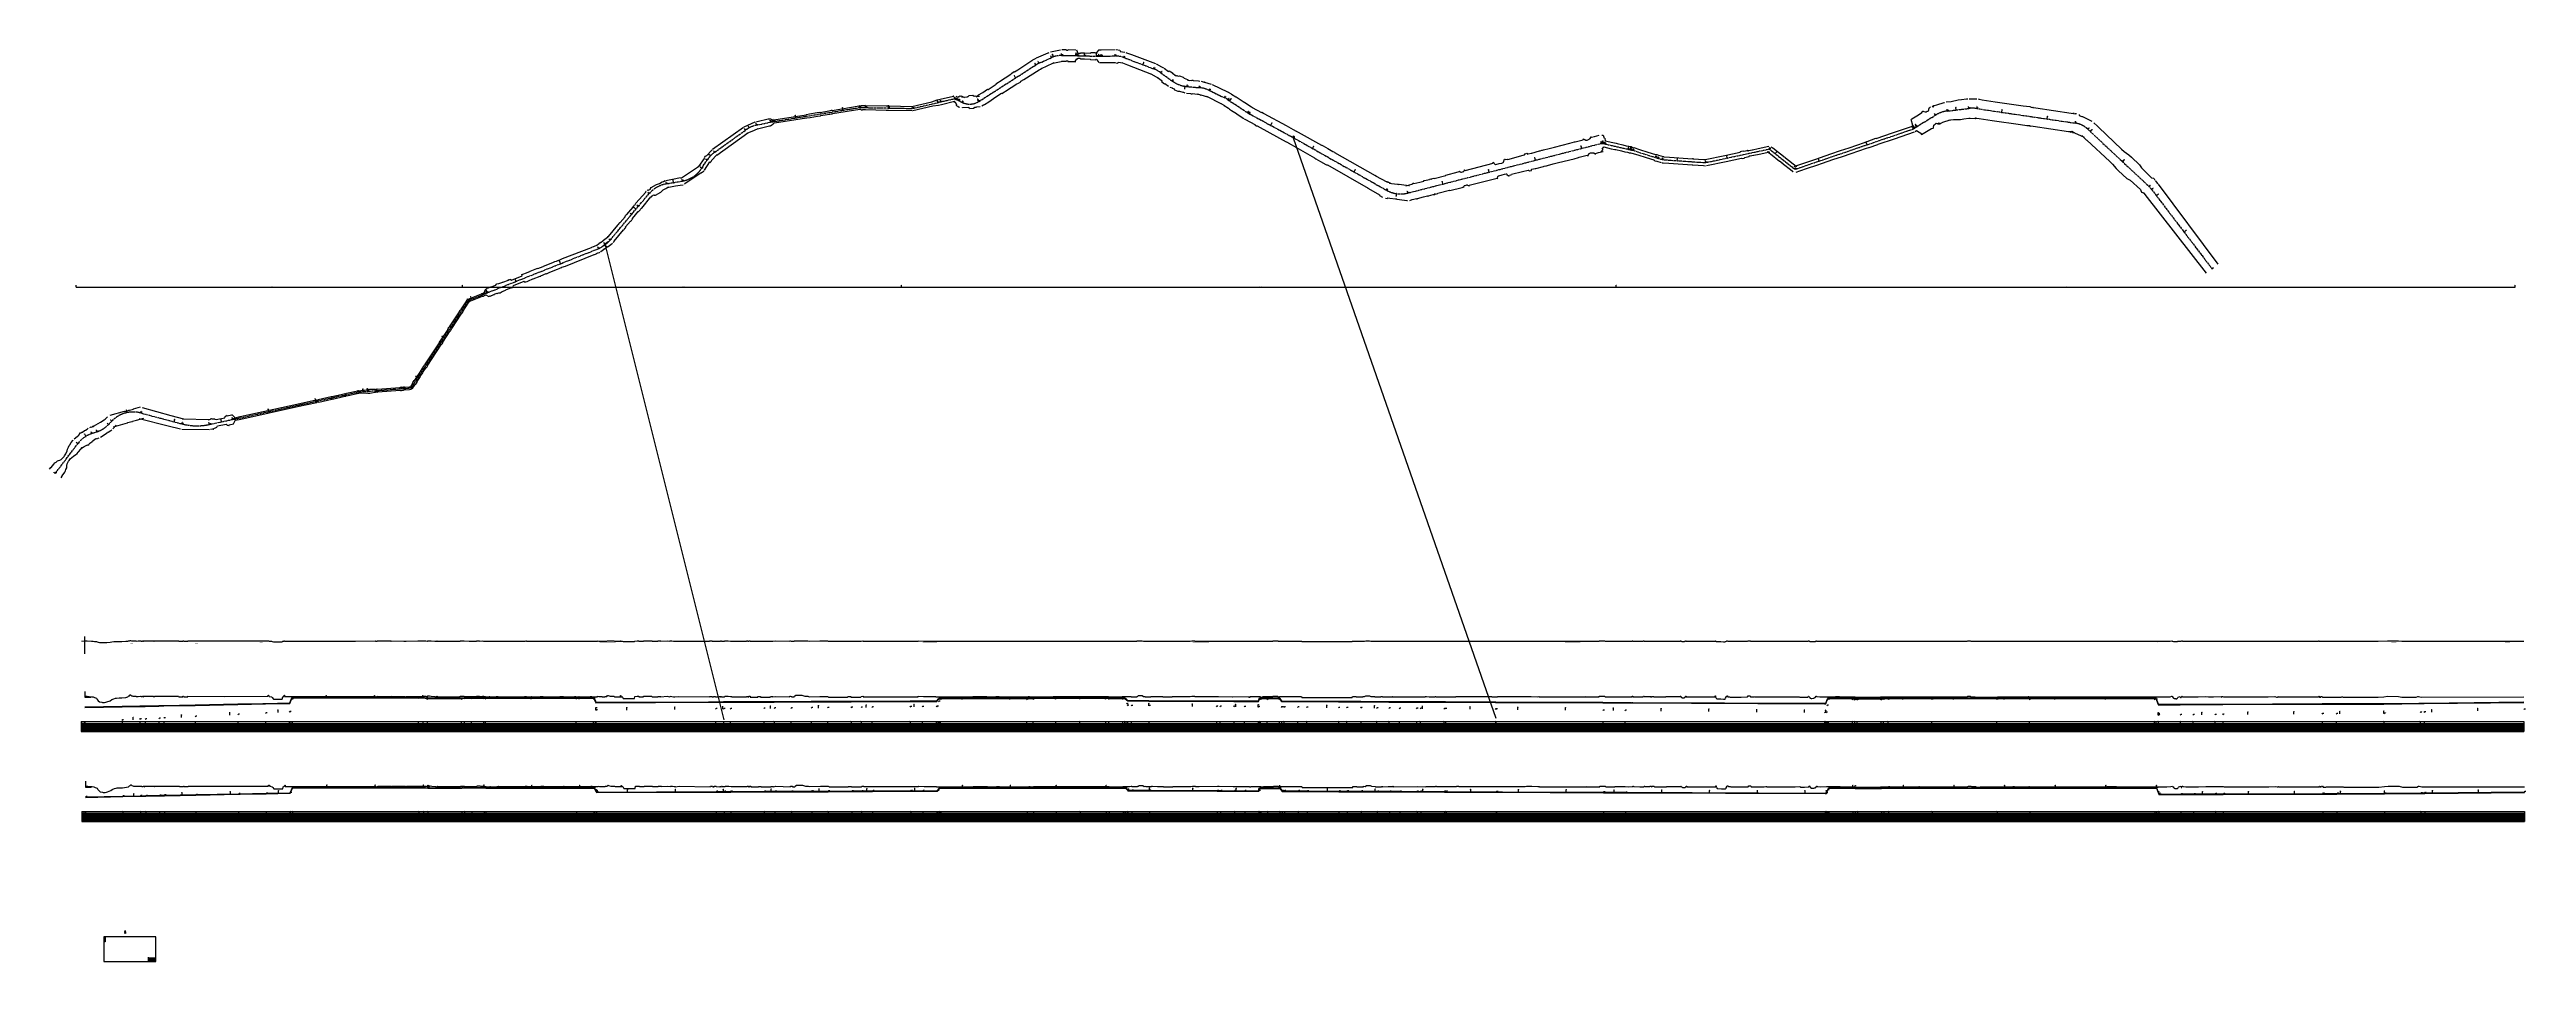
# Model space of a CAD drawing. Header units: millimetres. Extents: x 512630 to 554922, y 2378840 to 2394411.
import ezdxf
from ezdxf.enums import TextEntityAlignment as Align
from ezdxf.lldxf.tags import DXFTag

# ---------------------------------------------------------------- set-up
doc = ezdxf.new("R2010")
doc.units = ezdxf.units.MM
doc.linetypes.add('CENTER', pattern=[50.8, 31.75, -6.35, 6.35, -6.35])
for name, color, linetype in [('pipe', 3, 'Continuous'), ('pipe_cen', 1, 'CENTER'), ('tab', 9, 'Continuous'), ('地形剖面', 4, 'Continuous'), ('地形剖面-交水点已修改', 6, 'Continuous'), ('水工平面管线标注', 3, 'Continuous'), ('水工开挖线', 5, 'Continuous'), ('纵面管线标注', 3, 'Continuous'), ('附属设施', 2, 'Continuous')]:
    doc.layers.add(name, color=color, linetype=linetype)
doc.layers.add('ZH', color=3, linetype='Continuous', lineweight=0)
doc.layers.add('管线-管廊边线-北线', color=4, linetype='管廊边线', lineweight=9)
doc.styles.add('FSD', font='')
doc.styles.add('HT', font='simhei.ttf')
doc.styles.get("Standard").update_dxf_attribs({"font": 'arial.ttf'})
doc.styles.get('FSD').set_extended_font_data('SimSun')
tags = doc.linetypes.add('管廊边线', pattern='A,50,-5,["管廊边线",Standard,S=2.54,R=0,X=-3.5,Y=-1.27],-12', length=67).pattern_tags.tags
tags[6] = DXFTag(74, 10)

# ---------------------------------------------------------------- blocks, each defined once
blk = doc.blocks.new('qin排气阀va')
at = {"layer": '附属设施'}
for points in [[(-1.5, 22.8), (1.5, 22.8)], [(-1, 21), (-1, 22.8)], [(0, 22.8), (0, 23.55)], [(0, 0), (0, 20)], [(1, 21), (1, 22.8)]]:
    blk.add_lwpolyline(points, dxfattribs=at)
blk.add_arc((0, 21), 1, 180, 0, dxfattribs=at)
blk.add_attdef('ZH', text='', height=2.5, rotation=89.999998, dxfattribs=at).set_placement((0, 2), align=Align.BOTTOM_LEFT)
blk.add_attdef('名称', text='', height=2.5, rotation=89.999998, dxfattribs=at).set_placement((1, 4), align=Align.TOP_LEFT)
blk = doc.blocks.new('qin排泥阀vmud')
at = {"layer": '附属设施'}
for points in [[(-1.29, 22.2652), (1.29, 22.2652), (-1.29, 20.7348), (1.29, 20.7348), (-1.29, 22.2652)], [(0, 0), (0, 20)]]:
    blk.add_lwpolyline(points, dxfattribs=at)
blk.add_circle((0, 21.5), 1.5, dxfattribs=at)
blk.add_attdef('ZH', text='', height=2.5, rotation=89.99999846, dxfattribs=at).set_placement((0, 2), align=Align.BOTTOM_LEFT)
blk.add_attdef('名称', text='', height=2.5, rotation=89.99999846, dxfattribs=at).set_placement((1, 4), align=Align.TOP_LEFT)
blk = doc.blocks.new('qin排气阀pa')
at = {"layer": '附属设施'}
for points in [[(-1.5, 22.8), (1.5, 22.8)], [(-1, 21), (-1, 22.8)], [(0, 22.8), (0, 23.55)], [(0, 0), (0, 20)], [(1, 21), (1, 22.8)]]:
    blk.add_lwpolyline(points, dxfattribs=at)
blk.add_lwpolyline([(-1, -1), (1, -1), (1, 1), (-1, 1)], close=True, dxfattribs=at)
blk.add_arc((0, 21), 1, 180, 0, dxfattribs=at)
blk.add_attdef('ZH', text='', height=2.5, rotation=89.999998, dxfattribs=at).set_placement((0, 2), align=Align.BOTTOM_LEFT)
blk.add_attdef('名称', text='', height=2.5, rotation=89.999998, dxfattribs=at).set_placement((1, 4), align=Align.TOP_LEFT)
blk = doc.blocks.new('qin排泥阀pmud')
at = {"layer": '附属设施'}
for points in [[(-4, 0), (4, 0), (4, 12), (-4, 12)], [(-2, 0), (2, 0), (2, 8), (-2, 8)]]:
    blk.add_lwpolyline(points, close=True, dxfattribs=at)
for points in [[(-1.29, 22.2652), (1.29, 22.2652), (-1.29, 20.7348), (1.29, 20.7348), (-1.29, 22.2652)], [(0, 0), (0, 20)]]:
    blk.add_lwpolyline(points, dxfattribs=at)
blk.add_circle((0, 21.5), 1.5, dxfattribs=at)
blk.add_attdef('ZH', text='', height=2.5, rotation=89.99999846, dxfattribs=at).set_placement((0, 2), align=Align.BOTTOM_LEFT)
blk.add_attdef('名称', text='', height=2.5, rotation=89.99999846, dxfattribs=at).set_placement((1, 4), align=Align.TOP_LEFT)
blk = doc.blocks.new('sign')
at = {"color": 7}
for p, q in [((-20, 0), (-20, -75)), ((-15, 0), (-15, -75)), ((-10, 0), (-10, -75)), ((-5, 0), (-5, -75)), ((0, -25), (-22, -25)), ((0, -50), (-22, -50))]:
    blk.add_line(p, q, dxfattribs=at)
blk.add_lwpolyline([(-22, 0), (0, 0), (0, -75), (-22, -75)], dxfattribs=at)
at = {"color": 3, "style": 'FSD', "width": 0.8}
for s, p in [('日 期', (-1, -16)), ('会签者', (-1, -42)), ('会签单位', (-1, -68))]:
    blk.add_text(s, height=2.5, rotation=90, dxfattribs=at).set_placement(p)
blk = doc.blocks.new('图框')
at = {"color": 7, "ltscale": 8}
for p, q in [((761, 10), (761, 71)), ((881, 71), (881, 10))]:
    blk.add_line(p, q, dxfattribs=at)
at = {"color": 7}
for p, q in [((881, 59), (761, 59)), ((811, 52), (761, 52)), ((881, 45), (761, 45)), ((811, 38), (761, 38)), ((811, 31), (761, 31)), ((881, 24), (761, 24)), ((881, 17), (761, 17)), ((776, 59), (776, 17)), ((801, 17), (801, 59)), ((811, 10), (811, 59)), ((826, 10), (826, 24)), ((846, 17), (846, 24)), ((851, 59), (851, 45)), ((881, 52), (851, 52)), ((861, 17), (861, 24))]:
    blk.add_line(p, q, dxfattribs=at)
at = {"color": 1}
for p, q in [((777, 21), (782, 21)), ((780, 18), (780, 23)), ((784, 21), (784, 21)), ((785, 21), (789, 21))]:
    blk.add_line(p, q, dxfattribs=at)
blk.add_lwpolyline([(0, 0), (891, 0), (891, 420), (0, 420)], close=True)
at = {"const_width": 1}
blk.add_lwpolyline([(25, 10), (25, 410), (881, 410), (881, 10)], close=True, dxfattribs=at)
at = {"color": 7, "const_width": 1}
blk.add_lwpolyline([(761, 10), (761, 71), (881, 71), (881, 10)], close=True, dxfattribs=at)
at = {"color": 5, "const_width": 0.2}
for points in [[(781, 21, 39.991666), (781, 21, 0.025005)], [(780, 21, 39.991666), (780, 21, 0.025005)]]:
    blk.add_lwpolyline(points, format="xyb", close=True, dxfattribs=at)
blk.add_lwpolyline([(788, 20), (783, 19), (783, 22), (788, 21)], close=True, dxfattribs=at)
blk.add_blockref('sign', (25, 410))
at = {"color": 3, "ltscale": 8, "style": 'HT'}
for s, p in [('设计证号 ', (762, 12)), ('甲级 ', (780, 12)), ('******', (790, 12))]:
    blk.add_text(s, height=3, dxfattribs=at).set_placement(p)
for s, p in [('核定', (764, 56)), ('审查', (764, 48)), ('校核', (764, 42)), ('设计', (764, 34)), ('制图', (764, 27)), ('描图', (764, 20))]:
    blk.add_text(s, height=3, dxfattribs=at).set_placement(p, align=Align.MIDDLE_LEFT)
at = {"color": 3, "style": 'HT'}
for s, height, p in [('GPDI 广东省水利电力勘测设计研究院', 4.5, (767, 63)), ('比例', 3, (814, 19)), ('图号', 3, (814, 12)), ('***市供水', 3, (815, 51)), ('***~****输水管线布置', 3, (817, 32)), ('1:2000', 3, (829, 19)), ('*****-05-', 3, (830, 12)), ('工程', 3, (842, 51)), ('日期', 3, (849, 19)), ('可研', 3, (858, 54)), ('水工', 3, (858, 46)), ('2013.05', 3, (864, 19)), ('设计', 3, (871, 54)), ('部分', 3, (871, 46))]:
    blk.add_text(s, height=height, dxfattribs=at).set_placement(p)
at = {"color": 3, "style": 'HT', "oblique": 15}
blk.add_text('CAD', height=2.5, dxfattribs=at).set_placement((789, 19))
blk = doc.blocks.new('*X9')
at = {"color": 0}
for p, q in [((2.9, 4.9), (3, 5)), ((2.9, 5), (3, 5)), ((2.9, 5), (3, 5)), ((2.9, 5), (3, 5)), ((2.9, 5), (3, 5)), ((2.9, 5), (3, 5)), ((2.9, 5), (2.9, 5)), ((2.9, 4.8), (3, 4.9)), ((2.9, 4.8), (3, 4.9)), ((2.9, 4.8), (3, 4.9)), ((2.9, 4.9), (3, 4.9)), ((2.9, 4.9), (3, 4.9)), ((2.9, 4.9), (3, 4.9)), ((2.9, 4.9), (3, 4.9)), ((2.9, 4.9), (3, 4.9)), ((2.9, 4.9), (3, 4.9)), ((2.9, 4.7), (3, 4.8)), ((2.9, 4.7), (3, 4.8)), ((2.9, 4.7), (3, 4.8)), ((2.9, 4.7), (3, 4.8)), ((2.9, 4.7), (3, 4.8)), ((2.9, 4.8), (3, 4.8)), ((2.9, 4.8), (3, 4.8)), ((2.9, 4.8), (3, 4.8)), ((2.9, 4.8), (3, 4.8)), ((2.9, 4.6), (3, 4.7)), ((2.9, 4.6), (3, 4.7)), ((2.9, 4.6), (3, 4.7)), ((2.9, 4.6), (3, 4.7)), ((2.9, 4.6), (3, 4.7)), ((2.9, 4.6), (3, 4.7)), ((2.9, 4.6), (3, 4.7)), ((2.9, 4.7), (3, 4.7)), ((2.9, 4.7), (3, 4.7)), ((2.9, 4.4), (3.1, 4.6)), ((2.9, 4.4), (3.1, 4.6)), ((2.9, 4.5), (3.1, 4.6)), ((2.9, 4.5), (3.1, 4.6)), ((2.9, 4.5), (3.1, 4.6)), ((2.9, 4.5), (3.1, 4.6)), ((2.9, 4.5), (3.1, 4.6)), ((2.9, 4.5), (3, 4.6)), ((2.9, 4.5), (3, 4.6)), ((2.9, 4.3), (3.1, 4.5)), ((2.9, 4.3), (3.1, 4.5)), ((2.9, 4.3), (3.1, 4.5)), ((2.9, 4.3), (3.1, 4.5)), ((2.9, 4.4), (3.1, 4.5)), ((2.9, 4.4), (3.1, 4.5)), ((2.9, 4.4), (3.1, 4.5)), ((2.9, 4.4), (3.1, 4.5)), ((2.9, 4.4), (3.1, 4.5)), ((2.9, 4.2), (3.1, 4.4)), ((2.9, 4.2), (3.1, 4.4)), ((2.9, 4.2), (3.1, 4.4)), ((2.9, 4.2), (3.1, 4.4)), ((2.9, 4.2), (3.1, 4.4)), ((2.9, 4.3), (3.1, 4.4)), ((2.9, 4.3), (3.1, 4.4)), ((2.9, 4.3), (3.1, 4.4)), ((2.9, 4.2), (3.1, 4.3)), ((2.9, 4.2), (3.1, 4.3)), ((2.9, 4.2), (3.1, 4.3)), ((2.9, 4.1), (3.1, 4.3)), ((2.9, 4.1), (3.1, 4.3)), ((2.9, 4.1), (3.1, 4.3)), ((2.9, 4.1), (3.1, 4.3)), ((2.9, 4.1), (3.1, 4.3)), ((2.9, 4.1), (3.1, 4.3)), ((2.9, 4.1), (3.1, 4.2)), ((2.9, 4), (3.1, 4.2)), ((2.9, 4), (3.2, 4.2)), ((2.9, 4), (3.2, 4.2)), ((2.9, 4), (3.2, 4.2)), ((2.9, 4), (3.2, 4.2)), ((2.9, 4), (3.2, 4.2)), ((2.9, 4), (3.2, 4.2)), ((2.9, 3.9), (3.2, 4.2)), ((2.9, 3.9), (3.2, 4.1)), ((2.9, 3.9), (3.2, 4.1)), ((2.9, 3.9), (3.2, 4.1)), ((2.9, 3.9), (3.2, 4.1)), ((2.9, 3.9), (3.2, 4.1)), ((2.9, 3.9), (3.2, 4.1)), ((2.9, 3.8), (3.2, 4.1)), ((2.9, 3.8), (3.2, 4.1)), ((2.9, 3.8), (3.2, 4.1)), ((2.9, 3.8), (3.2, 4)), ((2.9, 3.8), (3.2, 4)), ((2.9, 3.8), (3.2, 4)), ((3, 3.8), (3.2, 4)), ((3, 3.8), (3.2, 4)), ((3, 3.7), (3.2, 4)), ((3, 3.7), (3.2, 4)), ((3, 3.7), (3.2, 4)), ((3, 3.7), (3.2, 4)), ((3, 3.7), (3.2, 3.9)), ((3, 3.7), (3.2, 3.9)), ((3, 3.7), (3.2, 3.9)), ((3, 3.7), (3.2, 3.9)), ((3, 3.7), (3.2, 3.9)), ((3, 3.7), (3.2, 3.9)), ((3, 3.7), (3.2, 3.9)), ((3, 3.6), (3.2, 3.9)), ((3, 3.6), (3.2, 3.9)), ((3, 3.6), (3.2, 3.8)), ((3, 3.6), (3.2, 3.8)), ((3.1, 3.6), (3.3, 3.8)), ((3.1, 3.6), (3.3, 3.8)), ((3.1, 3.6), (3.3, 3.8)), ((3.1, 3.7), (3.3, 3.8)), ((3.2, 3.7), (3.3, 3.8)), ((3.2, 3.7), (3.3, 3.8))]:
    blk.add_line(p, q, dxfattribs=at)
blk = doc.blocks.new('*X8')
at = {"color": 0}
for p, q in [((3.1, 3.5), (3.3, 3.7)), ((3.1, 3.5), (3.3, 3.7)), ((3.1, 3.5), (3.3, 3.6)), ((3.1, 3.5), (3.3, 3.6)), ((3.1, 3.5), (3.3, 3.6)), ((3.1, 3.5), (3.2, 3.6)), ((3.1, 3.5), (3.2, 3.6)), ((3.1, 3.5), (3.2, 3.6)), ((3.1, 3.5), (3.1, 3.6)), ((3.1, 3.5), (3.1, 3.6)), ((3.2, 3.4), (3.3, 3.6)), ((3.2, 3.4), (3.3, 3.6)), ((3.2, 3.4), (3.3, 3.6)), ((3.2, 3.4), (3.3, 3.6)), ((3.2, 3.5), (3.3, 3.6)), ((3.2, 3.5), (3.3, 3.6)), ((3.2, 3.3), (3.3, 3.5)), ((3.2, 3.4), (3.3, 3.5)), ((3.2, 3.4), (3.3, 3.5)), ((3.2, 3.4), (3.3, 3.5)), ((3.2, 3.4), (3.3, 3.5)), ((3.2, 3.4), (3.3, 3.5)), ((3.2, 3.4), (3.3, 3.5)), ((3.2, 3.4), (3.3, 3.5)), ((3.2, 3.4), (3.3, 3.5)), ((3.2, 3.3), (3.3, 3.4)), ((3.2, 3.3), (3.3, 3.4)), ((3.3, 3.3), (3.4, 3.4)), ((3.3, 3.3), (3.4, 3.4)), ((3.3, 3.3), (3.4, 3.4)), ((3.3, 3.3), (3.4, 3.4)), ((3.3, 3.3), (3.4, 3.4)), ((3.3, 3.3), (3.4, 3.4)), ((3.3, 3.3), (3.4, 3.4)), ((3.3, 3.3), (3.4, 3.3)), ((3.3, 3.3), (3.4, 3.3)), ((3.3, 3.2), (3.4, 3.3)), ((3.3, 3.2), (3.4, 3.3)), ((3.3, 3.2), (3.4, 3.3)), ((3.3, 3.2), (3.4, 3.3)), ((3.3, 3.2), (3.4, 3.3)), ((3.3, 3.2), (3.4, 3.3)), ((3.3, 3.2), (3.4, 3.3)), ((3.3, 3.2), (3.4, 3.2)), ((3.3, 3.2), (3.4, 3.2)), ((3.4, 3.2), (3.4, 3.2)), ((3.4, 3.2), (3.4, 3.2)), ((3.4, 3.2), (3.4, 3.2)), ((3.4, 3.1), (3.4, 3.2)), ((3.4, 3.1), (3.4, 3.2)), ((3.4, 3.1), (3.4, 3.2)), ((3.4, 3.1), (3.4, 3.2)), ((3.4, 3.1), (3.4, 3.1)), ((3.4, 3.1), (3.4, 3.1)), ((3.4, 3.1), (3.4, 3.1)), ((3.4, 3.1), (3.4, 3.1)), ((3.4, 3.1), (3.4, 3.1)), ((3.4, 3.1), (3.4, 3.1)), ((3.4, 3.1), (3.4, 3.1)), ((3.4, 3.1), (3.4, 3.1)), ((3.4, 3), (3.4, 3)), ((3.4, 3), (3.4, 3))]:
    blk.add_line(p, q, dxfattribs=at)
blk = doc.blocks.new('zbz')
for p, q in [((-0.3, -1.4), (-0.5, -2)), ((-0.5, -2), (-0.1, -1.5)), ((0, 0), (-0.3, -1.3)), ((-0.1, -1.4), (0, -1.3)), ((0, -1.3), (0, 0)), ((0.3, -1.3), (0, 0)), ((0, -1.3), (0.1, -1.4)), ((0.1, -1.5), (0.5, -2)), ((0.5, -2), (0.3, -1.4))]:
    blk.add_line(p, q)
at = {"const_width": 0.025}
for points in [[(-0.1, -0.5, 1.014443), (0.1, -1.5, 1.014443)], [(0.3, -1.4, 0.588844), (0.1, -0.5, 1.014443)], [(0.1, -1.5, 0.115834), (0.3, -1.4, 1.014443)]]:
    blk.add_lwpolyline(points, format="xyb", dxfattribs=at)
for start, end in [(111.2477, 283.0769), (283.0769, 319.3202), (319.3202, 68.7523)]:
    blk.add_arc((0, -1), 0.42, start, end)
for name in ['*X9', '*X8']:
    blk.add_blockref(name, (-2.9, -5))
blk = doc.blocks.new('指北针')
at = {"xscale": 25, "yscale": 25, "zscale": 25}
blk.add_blockref('zbz', (12.5, 50), dxfattribs=at)

msp = doc.modelspace()

# ---------------------------------------------------------------- linework, layer by layer
at = {"layer": 'pipe'}
for points in [[(513235, 2383185), (513868, 2383198), (514171, 2383204), (514264, 2383206), (514499, 2383210), (514582, 2383212), (515118, 2383223), (515846, 2383237), (516318, 2383246), (516723, 2383255), (516723, 2383255), (516731, 2383255), (516768, 2383341), (516771, 2383349), (518926, 2383349), (519004, 2383349), (519080, 2383341), (519659, 2383341), (519707, 2383346), (519830, 2383346)], [(513235, 2383186), (513868, 2383198), (514171, 2383204), (514264, 2383206), (514499, 2383211), (514582, 2383213), (515118, 2383223), (515846, 2383238), (516318, 2383247), (516723, 2383255), (516723, 2383255), (516731, 2383255), (516768, 2383342), (516771, 2383349), (518926, 2383349), (519004, 2383349), (519080, 2383342), (519659, 2383342), (519707, 2383346), (519830, 2383346)], [(513235, 2383177), (513868, 2383190), (514171, 2383196), (514264, 2383198), (514499, 2383202), (514582, 2383204), (515118, 2383215), (515846, 2383229), (516318, 2383238), (516723, 2383247), (516723, 2383247), (516731, 2383247), (516768, 2383333), (516771, 2383341), (518926, 2383341), (519004, 2383341), (519080, 2383333), (519659, 2383333), (519707, 2383338), (519830, 2383338)], [(513235, 2383177), (513868, 2383189), (514171, 2383195), (514264, 2383197), (514499, 2383202), (514582, 2383203), (515118, 2383214), (515846, 2383229), (516318, 2383238), (516723, 2383246), (516723, 2383246), (516731, 2383246), (516768, 2383333), (516771, 2383340), (518926, 2383340), (519004, 2383340), (519080, 2383332), (519659, 2383332), (519707, 2383337), (519830, 2383337)], [(513235, 2383176), (513868, 2383188), (514171, 2383194), (514264, 2383196), (514499, 2383201), (514582, 2383203), (515118, 2383213), (515846, 2383228), (516318, 2383237), (516723, 2383245), (516723, 2383245), (516731, 2383245), (516768, 2383332), (516771, 2383339), (518926, 2383339), (519004, 2383339), (519080, 2383332), (519659, 2383332), (519707, 2383336), (519830, 2383336)], [(519830, 2383346), (520038, 2383346), (520070, 2383343), (521615, 2383343), (521912, 2383343), (521920, 2383343), (521952, 2383281), (521960, 2383266), (524003, 2383275), (524140, 2383275), (524252, 2383276), (524824, 2383278), (525004, 2383279), (525288, 2383280), (525635, 2383282), (525913, 2383283), (526317, 2383284), (526486, 2383285), (526673, 2383286), (527323, 2383289)], [(519830, 2383346), (520038, 2383346), (520070, 2383343), (521615, 2383343), (521912, 2383343), (521920, 2383343), (521952, 2383282), (521960, 2383267), (524003, 2383275), (524140, 2383276), (524252, 2383276), (524824, 2383279), (525004, 2383280), (525288, 2383281), (525635, 2383282), (525913, 2383283), (526317, 2383285), (526486, 2383286), (526673, 2383287), (527323, 2383289)], [(519830, 2383338), (520038, 2383338), (520070, 2383335), (521615, 2383335), (521912, 2383335), (521920, 2383335), (521952, 2383273), (521960, 2383258), (524003, 2383267), (524140, 2383267), (524252, 2383268), (524824, 2383270), (525004, 2383271), (525288, 2383272), (525635, 2383274), (525913, 2383275), (526317, 2383276), (526486, 2383277), (526673, 2383278), (527323, 2383281)], [(519830, 2383337), (520038, 2383337), (520070, 2383334), (521615, 2383334), (521912, 2383334), (521920, 2383334), (521952, 2383273), (521960, 2383258), (524003, 2383266), (524140, 2383267), (524252, 2383267), (524824, 2383270), (525004, 2383270), (525288, 2383272), (525635, 2383273), (525913, 2383274), (526317, 2383276), (526486, 2383277), (526673, 2383277), (527323, 2383280)], [(519830, 2383336), (520038, 2383336), (520070, 2383333), (521615, 2383333), (521912, 2383333), (521920, 2383333), (521952, 2383272), (521960, 2383257), (524003, 2383265), (524140, 2383266), (524252, 2383266), (524824, 2383269), (525004, 2383270), (525288, 2383271), (525635, 2383272), (525913, 2383273), (526317, 2383275), (526486, 2383276), (526673, 2383277), (527323, 2383279)], [(527323, 2383289), (527528, 2383290), (527771, 2383291), (527783, 2383291), (527811, 2383327), (527823, 2383341), (527836, 2383341), (529314, 2383341), (529417, 2383341), (529809, 2383344), (530214, 2383344), (530662, 2383344), (530713, 2383342), (530951, 2383342), (530982, 2383342), (530993, 2383342), (531022, 2383309), (531033, 2383298), (531097, 2383298), (531399, 2383296), (532554, 2383292), (532613, 2383292), (532849, 2383291), (533026, 2383290), (533269, 2383289), (533270, 2383289), (533290, 2383340), (533299, 2383340), (533417, 2383340), (533624, 2383340), (533663, 2383288), (533664, 2383287), (533703, 2383287), (533941, 2383286), (534092, 2383286), (534636, 2383284), (534775, 2383283), (535017, 2383282), (535290, 2383281), (535499, 2383280), (535677, 2383279), (535968, 2383278), (536034, 2383278), (536438, 2383276), (536464, 2383276), (537318, 2383273), (537326, 2383273), (539151, 2383266), (539529, 2383264)], [(527323, 2383289), (527528, 2383290), (527771, 2383291), (527783, 2383291), (527811, 2383326), (527823, 2383340), (527836, 2383340), (529314, 2383340), (529417, 2383340), (529809, 2383343), (530214, 2383343), (530662, 2383343), (530713, 2383341), (530951, 2383341), (530982, 2383341), (530993, 2383341), (531022, 2383309), (531033, 2383297), (531097, 2383297), (531399, 2383296), (532554, 2383291), (532613, 2383291), (532849, 2383290), (533026, 2383289), (533269, 2383288), (533270, 2383288), (533290, 2383339), (533299, 2383339), (533417, 2383339), (533624, 2383339), (533663, 2383288), (533664, 2383287), (533703, 2383287), (533941, 2383286), (534092, 2383285), (534636, 2383283), (534775, 2383282), (535017, 2383281), (535290, 2383280), (535499, 2383280), (535677, 2383279), (535968, 2383278), (536034, 2383277), (536438, 2383276), (536464, 2383276), (537318, 2383272), (537326, 2383272), (539151, 2383265), (539529, 2383264)], [(527323, 2383281), (527528, 2383282), (527771, 2383283), (527783, 2383283), (527811, 2383318), (527823, 2383332), (527836, 2383332), (529314, 2383332), (529417, 2383332), (529809, 2383335), (530214, 2383335), (530662, 2383335), (530713, 2383333), (530951, 2383333), (530982, 2383333), (530993, 2383333), (531022, 2383301), (531033, 2383289), (531097, 2383289), (531399, 2383288), (532554, 2383283), (532613, 2383283), (532849, 2383282), (533026, 2383281), (533269, 2383280), (533270, 2383280), (533290, 2383331), (533299, 2383331), (533417, 2383331), (533624, 2383331), (533663, 2383280), (533664, 2383279), (533703, 2383279), (533941, 2383278), (534092, 2383277), (534636, 2383275), (534775, 2383274), (535017, 2383273), (535290, 2383272), (535499, 2383272), (535677, 2383271), (535968, 2383270), (536034, 2383269), (536438, 2383268), (536464, 2383268), (537318, 2383264), (537326, 2383264), (539151, 2383257), (539529, 2383256)], [(527323, 2383280), (527528, 2383281), (527771, 2383282), (527783, 2383282), (527811, 2383317), (527823, 2383332), (527836, 2383332), (529314, 2383332), (529417, 2383332), (529809, 2383334), (530214, 2383334), (530662, 2383334), (530713, 2383333), (530951, 2383333), (530982, 2383333), (530993, 2383333), (531022, 2383300), (531033, 2383289), (531097, 2383288), (531399, 2383287), (532554, 2383283), (532613, 2383282), (532849, 2383281), (533026, 2383281), (533269, 2383280), (533270, 2383280), (533290, 2383331), (533299, 2383331), (533417, 2383331), (533624, 2383331), (533663, 2383279), (533664, 2383278), (533703, 2383278), (533941, 2383277), (534092, 2383277), (534636, 2383274), (534775, 2383274), (535017, 2383273), (535290, 2383272), (535499, 2383271), (535677, 2383270), (535968, 2383269), (536034, 2383269), (536438, 2383267), (536464, 2383267), (537318, 2383264), (537326, 2383264), (539151, 2383256), (539529, 2383255)], [(527323, 2383279), (527528, 2383280), (527771, 2383281), (527783, 2383281), (527811, 2383317), (527823, 2383331), (527836, 2383331), (529314, 2383331), (529417, 2383331), (529809, 2383334), (530214, 2383334), (530662, 2383334), (530713, 2383332), (530951, 2383332), (530982, 2383332), (530993, 2383332), (531022, 2383299), (531033, 2383288), (531097, 2383288), (531399, 2383286), (532554, 2383282), (532613, 2383282), (532849, 2383281), (533026, 2383280), (533269, 2383279), (533270, 2383279), (533290, 2383330), (533299, 2383330), (533417, 2383330), (533624, 2383330), (533663, 2383278), (533664, 2383277), (533703, 2383277), (533941, 2383276), (534092, 2383276), (534636, 2383274), (534775, 2383273), (535017, 2383272), (535290, 2383271), (535499, 2383270), (535677, 2383269), (535968, 2383268), (536034, 2383268), (536438, 2383266), (536464, 2383266), (537318, 2383263), (537326, 2383263), (539151, 2383256), (539529, 2383254)], [(539529, 2383264), (542938, 2383251), (542957, 2383251), (542978, 2383298), (542997, 2383341), (543410, 2383341), (543450, 2383337), (543491, 2383337), (543897, 2383337), (543937, 2383341), (544018, 2383341), (544763, 2383341), (545873, 2383341), (546433, 2383341), (548568, 2383341), (548596, 2383341), (548634, 2383239), (548636, 2383233), (549011, 2383234), (549228, 2383235), (549599, 2383236), (549735, 2383236), (551433, 2383242), (551675, 2383243), (552487, 2383245), (553107, 2383252), (553174, 2383253), (554876, 2383272)], [(539529, 2383264), (542938, 2383250), (542957, 2383250), (542978, 2383298), (542997, 2383340), (543410, 2383340), (543450, 2383336), (543491, 2383336), (543897, 2383336), (543937, 2383340), (544018, 2383340), (544763, 2383340), (545873, 2383340), (546433, 2383340), (548568, 2383340), (548596, 2383340), (548634, 2383239), (548636, 2383232), (549011, 2383233), (549228, 2383234), (549599, 2383235), (549735, 2383236), (551433, 2383241), (551675, 2383242), (552487, 2383245), (553107, 2383251), (553174, 2383252), (554876, 2383271)], [(539529, 2383256), (542938, 2383242), (542957, 2383242), (542978, 2383290), (542997, 2383332), (543410, 2383332), (543450, 2383328), (543491, 2383328), (543897, 2383328), (543937, 2383332), (544018, 2383332), (544763, 2383332), (545873, 2383332), (546433, 2383332), (548568, 2383332), (548596, 2383332), (548634, 2383231), (548636, 2383224), (549011, 2383225), (549228, 2383226), (549599, 2383227), (549735, 2383228), (551433, 2383233), (551675, 2383234), (552487, 2383237), (553107, 2383243), (553174, 2383244), (554876, 2383263)], [(539529, 2383255), (542938, 2383241), (542957, 2383241), (542978, 2383289), (542997, 2383332), (543410, 2383332), (543450, 2383328), (543491, 2383328), (543897, 2383328), (543937, 2383332), (544018, 2383332), (544763, 2383332), (545873, 2383332), (546433, 2383332), (548568, 2383332), (548596, 2383332), (548634, 2383230), (548636, 2383224), (549011, 2383225), (549228, 2383225), (549599, 2383227), (549735, 2383227), (551433, 2383233), (551675, 2383233), (552487, 2383236), (553107, 2383243), (553174, 2383244), (554876, 2383262)], [(539529, 2383254), (542938, 2383241), (542957, 2383241), (542978, 2383288), (542997, 2383331), (543410, 2383331), (543450, 2383327), (543491, 2383327), (543897, 2383327), (543937, 2383331), (544018, 2383331), (544763, 2383331), (545873, 2383331), (546433, 2383331), (548568, 2383331), (548596, 2383331), (548634, 2383229), (548636, 2383223), (549011, 2383224), (549228, 2383225), (549599, 2383226), (549735, 2383226), (551433, 2383232), (551675, 2383233), (552487, 2383235), (553107, 2383242), (553174, 2383243), (554876, 2383262)], [(513245, 2381652), (513879, 2381664), (514182, 2381670), (514274, 2381672), (514509, 2381677), (514593, 2381678), (515129, 2381689), (515857, 2381704), (516329, 2381713), (516734, 2381721), (516734, 2381721), (516741, 2381721), (516778, 2381808), (516781, 2381815), (518936, 2381815), (519015, 2381815), (519091, 2381807), (519670, 2381807), (519718, 2381812), (519840, 2381812)], [(513245, 2381651), (513879, 2381664), (514182, 2381670), (514274, 2381671), (514509, 2381676), (514593, 2381678), (515129, 2381688), (515857, 2381703), (516329, 2381712), (516734, 2381720), (516734, 2381720), (516741, 2381720), (516778, 2381807), (516781, 2381814), (518936, 2381814), (519015, 2381814), (519091, 2381807), (519670, 2381807), (519718, 2381812), (519840, 2381812)], [(513245, 2381643), (513879, 2381656), (514182, 2381662), (514274, 2381663), (514509, 2381668), (514593, 2381670), (515129, 2381680), (515857, 2381695), (516329, 2381704), (516734, 2381712), (516734, 2381712), (516741, 2381712), (516778, 2381799), (516781, 2381806), (518936, 2381806), (519015, 2381806), (519091, 2381799), (519670, 2381799), (519718, 2381804), (519840, 2381804)], [(513245, 2381642), (513879, 2381655), (514182, 2381661), (514274, 2381663), (514509, 2381668), (514593, 2381669), (515129, 2381680), (515857, 2381694), (516329, 2381704), (516734, 2381712), (516734, 2381712), (516741, 2381712), (516778, 2381798), (516781, 2381806), (518936, 2381806), (519015, 2381806), (519091, 2381798), (519670, 2381798), (519718, 2381803), (519840, 2381803)], [(513245, 2381642), (513879, 2381654), (514182, 2381660), (514274, 2381662), (514509, 2381667), (514593, 2381668), (515129, 2381679), (515857, 2381694), (516329, 2381703), (516734, 2381711), (516734, 2381711), (516741, 2381711), (516778, 2381798), (516781, 2381805), (518936, 2381805), (519015, 2381805), (519091, 2381797), (519670, 2381797), (519718, 2381802), (519840, 2381802)], [(519840, 2381812), (520049, 2381812), (520081, 2381808), (521626, 2381808), (521922, 2381808), (521930, 2381808), (521963, 2381747), (521970, 2381732), (524013, 2381741), (524151, 2381741), (524263, 2381742), (524834, 2381744), (525014, 2381745), (525298, 2381746), (525646, 2381747), (525924, 2381749), (526327, 2381750), (526496, 2381751), (526683, 2381752), (527334, 2381754)], [(519840, 2381812), (520049, 2381812), (520081, 2381809), (521626, 2381809), (521922, 2381809), (521930, 2381809), (521963, 2381748), (521970, 2381733), (524013, 2381741), (524151, 2381742), (524263, 2381742), (524834, 2381745), (525014, 2381745), (525298, 2381747), (525646, 2381748), (525924, 2381749), (526327, 2381751), (526496, 2381752), (526683, 2381752), (527334, 2381755)], [(519840, 2381804), (520049, 2381804), (520081, 2381800), (521626, 2381800), (521922, 2381800), (521930, 2381800), (521963, 2381739), (521970, 2381724), (524013, 2381733), (524151, 2381733), (524263, 2381734), (524834, 2381736), (525014, 2381737), (525298, 2381738), (525646, 2381739), (525924, 2381741), (526327, 2381742), (526496, 2381743), (526683, 2381744), (527334, 2381746)], [(519840, 2381803), (520049, 2381803), (520081, 2381800), (521626, 2381800), (521922, 2381800), (521930, 2381800), (521963, 2381738), (521970, 2381723), (524013, 2381732), (524151, 2381733), (524263, 2381733), (524834, 2381735), (525014, 2381736), (525298, 2381737), (525646, 2381739), (525924, 2381740), (526327, 2381742), (526496, 2381742), (526683, 2381743), (527334, 2381746)], [(519840, 2381802), (520049, 2381802), (520081, 2381799), (521626, 2381799), (521922, 2381799), (521930, 2381799), (521963, 2381738), (521970, 2381723), (524013, 2381731), (524151, 2381732), (524263, 2381732), (524834, 2381735), (525014, 2381735), (525298, 2381737), (525646, 2381738), (525924, 2381739), (526327, 2381741), (526496, 2381742), (526683, 2381742), (527334, 2381745)], [(527334, 2381754), (527539, 2381755), (527782, 2381756), (527793, 2381756), (527822, 2381792), (527833, 2381806), (527847, 2381806), (529324, 2381806), (529428, 2381806), (529819, 2381809), (530225, 2381809), (530672, 2381809), (530724, 2381807), (530962, 2381807), (530993, 2381807), (531003, 2381807), (531033, 2381775), (531043, 2381763), (531108, 2381763), (531410, 2381762), (532565, 2381757), (532624, 2381757), (532860, 2381756), (533037, 2381755), (533280, 2381754), (533280, 2381754), (533300, 2381805), (533310, 2381805), (533428, 2381805), (533634, 2381805), (533674, 2381754), (533674, 2381753), (533714, 2381752), (533952, 2381752), (534102, 2381751), (534646, 2381749), (534785, 2381748), (535028, 2381747), (535301, 2381746), (535510, 2381745), (535688, 2381745), (535979, 2381743), (536044, 2381743), (536448, 2381742), (536474, 2381742), (537329, 2381738), (537337, 2381738), (539162, 2381731), (539540, 2381729)], [(527334, 2381755), (527539, 2381756), (527782, 2381757), (527793, 2381757), (527822, 2381792), (527833, 2381807), (527847, 2381807), (529324, 2381807), (529428, 2381807), (529819, 2381809), (530225, 2381809), (530672, 2381809), (530724, 2381808), (530962, 2381808), (530993, 2381808), (531003, 2381808), (531033, 2381775), (531043, 2381764), (531108, 2381763), (531410, 2381762), (532565, 2381758), (532624, 2381757), (532860, 2381756), (533037, 2381756), (533280, 2381755), (533280, 2381755), (533300, 2381806), (533310, 2381806), (533428, 2381806), (533634, 2381806), (533674, 2381754), (533674, 2381753), (533714, 2381753), (533952, 2381752), (534102, 2381752), (534646, 2381749), (534785, 2381749), (535028, 2381748), (535301, 2381747), (535510, 2381746), (535688, 2381745), (535979, 2381744), (536044, 2381744), (536448, 2381742), (536474, 2381742), (537329, 2381739), (537337, 2381739), (539162, 2381731), (539540, 2381730)], [(527334, 2381746), (527539, 2381747), (527782, 2381748), (527793, 2381748), (527822, 2381784), (527833, 2381798), (527847, 2381798), (529324, 2381798), (529428, 2381798), (529819, 2381801), (530225, 2381801), (530672, 2381801), (530724, 2381799), (530962, 2381799), (530993, 2381799), (531003, 2381799), (531033, 2381767), (531043, 2381755), (531108, 2381755), (531410, 2381754), (532565, 2381749), (532624, 2381749), (532860, 2381748), (533037, 2381747), (533280, 2381746), (533280, 2381746), (533300, 2381797), (533310, 2381797), (533428, 2381797), (533634, 2381797), (533674, 2381746), (533674, 2381745), (533714, 2381744), (533952, 2381744), (534102, 2381743), (534646, 2381741), (534785, 2381740), (535028, 2381739), (535301, 2381738), (535510, 2381737), (535688, 2381737), (535979, 2381735), (536044, 2381735), (536448, 2381734), (536474, 2381734), (537329, 2381730), (537337, 2381730), (539162, 2381723), (539540, 2381721)], [(527334, 2381746), (527539, 2381747), (527782, 2381748), (527793, 2381748), (527822, 2381783), (527833, 2381797), (527847, 2381797), (529324, 2381797), (529428, 2381797), (529819, 2381800), (530225, 2381800), (530672, 2381800), (530724, 2381799), (530962, 2381799), (530993, 2381799), (531003, 2381799), (531033, 2381766), (531043, 2381754), (531108, 2381754), (531410, 2381753), (532565, 2381748), (532624, 2381748), (532860, 2381747), (533037, 2381747), (533280, 2381746), (533280, 2381746), (533300, 2381797), (533310, 2381797), (533428, 2381797), (533634, 2381797), (533674, 2381745), (533674, 2381744), (533714, 2381744), (533952, 2381743), (534102, 2381742), (534646, 2381740), (534785, 2381740), (535028, 2381739), (535301, 2381738), (535510, 2381737), (535688, 2381736), (535979, 2381735), (536044, 2381735), (536448, 2381733), (536474, 2381733), (537329, 2381730), (537337, 2381729), (539162, 2381722), (539540, 2381721)], [(527334, 2381745), (527539, 2381746), (527782, 2381747), (527793, 2381747), (527822, 2381782), (527833, 2381797), (527847, 2381797), (529324, 2381797), (529428, 2381797), (529819, 2381799), (530225, 2381799), (530672, 2381799), (530724, 2381798), (530962, 2381798), (530993, 2381798), (531003, 2381798), (531033, 2381765), (531043, 2381754), (531108, 2381753), (531410, 2381752), (532565, 2381748), (532624, 2381747), (532860, 2381746), (533037, 2381746), (533280, 2381745), (533280, 2381745), (533300, 2381796), (533310, 2381796), (533428, 2381796), (533634, 2381796), (533674, 2381744), (533674, 2381743), (533714, 2381743), (533952, 2381742), (534102, 2381742), (534646, 2381739), (534785, 2381739), (535028, 2381738), (535301, 2381737), (535510, 2381736), (535688, 2381735), (535979, 2381734), (536044, 2381734), (536448, 2381732), (536474, 2381732), (537329, 2381729), (537337, 2381729), (539162, 2381721), (539540, 2381720)], [(539540, 2381730), (542949, 2381716), (542968, 2381716), (542989, 2381764), (543008, 2381807), (543421, 2381807), (543461, 2381803), (543502, 2381803), (543908, 2381803), (543948, 2381807), (544029, 2381807), (544774, 2381807), (545884, 2381807), (546444, 2381807), (548579, 2381807), (548607, 2381807), (548644, 2381705), (548647, 2381699), (549022, 2381700), (549238, 2381701), (549610, 2381702), (549745, 2381702), (551443, 2381708), (551686, 2381708), (552498, 2381711), (553118, 2381718), (553185, 2381719), (554887, 2381737)], [(539540, 2381729), (542949, 2381716), (542968, 2381716), (542989, 2381764), (543008, 2381806), (543421, 2381806), (543461, 2381802), (543502, 2381802), (543908, 2381802), (543948, 2381806), (544029, 2381806), (544774, 2381806), (545884, 2381806), (546444, 2381806), (548579, 2381806), (548607, 2381806), (548644, 2381704), (548647, 2381698), (549022, 2381699), (549238, 2381700), (549610, 2381701), (549745, 2381702), (551443, 2381707), (551686, 2381708), (552498, 2381710), (553118, 2381717), (553185, 2381718), (554887, 2381737)], [(539540, 2381721), (542949, 2381708), (542968, 2381708), (542989, 2381756), (543008, 2381798), (543421, 2381798), (543461, 2381794), (543502, 2381794), (543908, 2381794), (543948, 2381798), (544029, 2381798), (544774, 2381798), (545884, 2381798), (546444, 2381798), (548579, 2381798), (548607, 2381798), (548644, 2381696), (548647, 2381690), (549022, 2381691), (549238, 2381692), (549610, 2381693), (549745, 2381694), (551443, 2381699), (551686, 2381700), (552498, 2381702), (553118, 2381709), (553185, 2381710), (554887, 2381729)], [(539540, 2381721), (542949, 2381707), (542968, 2381707), (542989, 2381755), (543008, 2381797), (543421, 2381797), (543461, 2381793), (543502, 2381793), (543908, 2381793), (543948, 2381797), (544029, 2381797), (544774, 2381797), (545884, 2381797), (546444, 2381797), (548579, 2381797), (548607, 2381797), (548644, 2381696), (548647, 2381689), (549022, 2381691), (549238, 2381691), (549610, 2381693), (549745, 2381693), (551443, 2381698), (551686, 2381699), (552498, 2381702), (553118, 2381709), (553185, 2381709), (554887, 2381728)], [(539540, 2381720), (542949, 2381706), (542968, 2381706), (542989, 2381754), (543008, 2381797), (543421, 2381797), (543461, 2381793), (543502, 2381793), (543908, 2381793), (543948, 2381797), (544029, 2381797), (544774, 2381797), (545884, 2381797), (546444, 2381797), (548579, 2381797), (548607, 2381797), (548644, 2381695), (548647, 2381689), (549022, 2381690), (549238, 2381691), (549610, 2381692), (549745, 2381692), (551443, 2381698), (551686, 2381698), (552498, 2381701), (553118, 2381708), (553185, 2381709), (554887, 2381727)]]:
    msp.add_lwpolyline(points, dxfattribs=at)
at = {"layer": 'pipe_cen'}
msp.add_lwpolyline([(512729, 2387174), (513111, 2387680, -0.150584), (513352, 2387854), (513440, 2387884, 0.119459), (513637, 2388008), (513695, 2388068, -0.271499), (514188, 2388205), (514892, 2388019, 0.119214), (515359, 2388009), (515755, 2388095), (515755, 2388095), (515798, 2388102), (517906, 2388564), (518808, 2388633), (519785, 2390127), (520060, 2390237), (520096, 2390254), (522002, 2391011, 0.125481), (522112, 2391091), (522202, 2391156), (522568, 2391596), (522682, 2391734), (522868, 2391950, -0.173185), (523164, 2392118), (523438, 2392166, 0.20719), (523765, 2392382), (523858, 2392523, -0.092718), (523987, 2392658), (524516, 2393036, -0.101356), (524701, 2393119), (524939, 2393171), (524978, 2393177), (525003, 2393183), (526461, 2393421), (527362, 2393405), (528080, 2393571), (528107, 2393557), (528145, 2393542), (528212, 2393509, 0.262406), (528500, 2393526), (529472, 2394149, -0.036732), (529524, 2394177), (529740, 2394274, -0.109181), (529911, 2394310), (530154, 2394308), (530184, 2394304), (530302, 2394303), (530548, 2394296), (530588, 2394299), (530826, 2394301, -0.093028), (530973, 2394274), (531482, 2394082, -0.070939), (531603, 2394015), (531800, 2393873, 0.135039), (532053, 2393779), (532261, 2393760, -0.090529), (532431, 2393714), (532693, 2393587, -0.033326), (532750, 2393554), (533087, 2393332, 0.02167), (533110, 2393318), (533860, 2392911, -0.004307), (533868, 2392907), (535457, 2392009, 0.19386), (535822, 2391961), (539124, 2392809), (539164, 2392805), (539664, 2392690), (540166, 2392531), (540909, 2392480), (541994, 2392713), (542433, 2392366), (544454, 2393055), (544508, 2393093), (544830, 2393290, -0.107447), (545033, 2393361), (545402, 2393405, -0.066905), (545537, 2393403), (547216, 2393155, -0.152634), (547431, 2393052), (548477, 2392073, -0.04194), (548521, 2392023), (549552, 2390669)], format="xyb", dxfattribs=at)
for points in [[(513235, 2383181), (516723, 2383251), (516723, 2383251), (516731, 2383251), (516768, 2383337), (516771, 2383345), (519004, 2383345), (519080, 2383337), (519659, 2383337), (519707, 2383342), (520038, 2383342), (520070, 2383339), (521920, 2383339), (521960, 2383262), (527771, 2383287), (527783, 2383287), (527811, 2383322), (527823, 2383336), (529417, 2383336), (529809, 2383339), (530662, 2383339), (530713, 2383337), (530993, 2383337), (531022, 2383305), (531033, 2383293), (533269, 2383284), (533270, 2383284), (533290, 2383335), (533624, 2383335), (533663, 2383284), (533664, 2383283), (537318, 2383268), (537326, 2383268), (542957, 2383246), (542978, 2383294), (542997, 2383336), (543410, 2383336), (543450, 2383332), (543897, 2383332), (543937, 2383336), (548596, 2383336), (548636, 2383228), (552487, 2383241), (554876, 2383267)], [(513245, 2381647), (516734, 2381716), (516734, 2381716), (516741, 2381716), (516778, 2381803), (516781, 2381810), (519015, 2381810), (519091, 2381803), (519670, 2381803), (519718, 2381808), (520049, 2381808), (520081, 2381804), (521930, 2381804), (521970, 2381728), (527782, 2381752), (527793, 2381752), (527822, 2381788), (527833, 2381802), (529428, 2381802), (529819, 2381805), (530672, 2381805), (530724, 2381803), (531003, 2381803), (531033, 2381771), (531043, 2381759), (533280, 2381750), (533280, 2381750), (533300, 2381801), (533634, 2381801), (533674, 2381750), (533674, 2381749), (537329, 2381734), (537337, 2381734), (542968, 2381712), (542989, 2381760), (543008, 2381802), (543421, 2381802), (543461, 2381798), (543908, 2381798), (543948, 2381802), (548607, 2381802), (548647, 2381694), (552498, 2381706), (554887, 2381733)]]:
    msp.add_lwpolyline(points, dxfattribs=at)
at = {"layer": 'tab'}
for points in [[(513173, 2382936), (554876, 2382936)], [(513173, 2382936), (513173, 2382764)], [(513173, 2382904), (554876, 2382904)], [(513173, 2382884), (554876, 2382884)], [(513173, 2382864), (554876, 2382864)], [(513173, 2382844), (554876, 2382844)], [(513173, 2382824), (554876, 2382824)], [(513173, 2382804), (554876, 2382804)], [(513173, 2382784), (554876, 2382784)], [(513173, 2382764), (554876, 2382764)], [(513223, 2382936), (513223, 2382764)], [(513235, 2382936), (513235, 2382764)], [(513235, 2382936), (513235, 2382844)], [(513235, 2382844), (513235, 2382824)], [(513235, 2382834), (513238, 2382834), (514959, 2382834)], [(513868, 2382936), (513868, 2382844)], [(514171, 2382936), (514171, 2382844)], [(514264, 2382936), (514264, 2382844)], [(514499, 2382936), (514499, 2382844)], [(514582, 2382936), (514582, 2382844)], [(516723, 2382834), (516720, 2382834), (514999, 2382834)], [(515118, 2382936), (515118, 2382844)], [(515846, 2382936), (515846, 2382844)], [(516318, 2382936), (516318, 2382844)], [(516723, 2382936), (516723, 2382844)], [(516723, 2382936), (516723, 2382844)], [(516723, 2382844), (516723, 2382824)], [(516723, 2382844), (516723, 2382824)], [(516731, 2382936), (516731, 2382844)], [(516731, 2382844), (516731, 2382824)], [(516768, 2382936), (516768, 2382844)], [(516768, 2382844), (516768, 2382824)], [(516771, 2382936), (516771, 2382844)], [(516771, 2382844), (516771, 2382824)], [(516771, 2382834), (516774, 2382834), (517867, 2382834)], [(519004, 2382834), (519001, 2382834), (517907, 2382834)], [(518926, 2382936), (518926, 2382844)], [(519004, 2382936), (519004, 2382844)], [(519004, 2382844), (519004, 2382824)], [(519004, 2382834), (519007, 2382834), (519022, 2382834)], [(519080, 2382834), (519077, 2382834), (519062, 2382834)], [(519080, 2382936), (519080, 2382844)], [(519080, 2382844), (519080, 2382824)], [(519080, 2382834), (519083, 2382834), (519350, 2382834)], [(519659, 2382834), (519656, 2382834), (519390, 2382834)], [(519659, 2382936), (519659, 2382844)], [(519659, 2382844), (519659, 2382824)], [(519707, 2382936), (519707, 2382844)], [(519707, 2382844), (519707, 2382824)], [(519707, 2382834), (519710, 2382834), (519853, 2382834)], [(519830, 2382936), (519830, 2382844)], [(519830, 2382824), (519830, 2382804)], [(520038, 2382834), (520035, 2382834), (519893, 2382834)], [(520038, 2382936), (520038, 2382844)], [(520038, 2382844), (520038, 2382824)], [(520070, 2382936), (520070, 2382844)], [(520070, 2382844), (520070, 2382824)], [(520070, 2382834), (520073, 2382834), (520975, 2382834)], [(521920, 2382834), (521917, 2382834), (521015, 2382834)], [(521615, 2382936), (521615, 2382844)], [(521912, 2382936), (521912, 2382844)], [(521920, 2382936), (521920, 2382844)], [(521920, 2382844), (521920, 2382824)], [(521952, 2382936), (521952, 2382844)], [(521960, 2382936), (521960, 2382844)], [(521960, 2382844), (521960, 2382824)], [(521960, 2382834), (521963, 2382834), (524845, 2382834)], [(524003, 2382936), (524003, 2382844)], [(524140, 2382936), (524140, 2382844)], [(524252, 2382936), (524252, 2382844)], [(524824, 2382936), (524824, 2382844)], [(527771, 2382834), (527768, 2382834), (524885, 2382834)], [(525004, 2382936), (525004, 2382844)], [(525288, 2382936), (525288, 2382844)], [(525635, 2382936), (525635, 2382844)], [(525913, 2382936), (525913, 2382844)], [(526317, 2382936), (526317, 2382844)], [(526317, 2382784), (526317, 2382764)], [(526486, 2382936), (526486, 2382844)], [(526673, 2382936), (526673, 2382844)], [(527323, 2382936), (527323, 2382844)], [(527323, 2382824), (527323, 2382804)], [(527528, 2382936), (527528, 2382844)], [(527771, 2382936), (527771, 2382844)], [(527771, 2382844), (527771, 2382824)], [(527783, 2382936), (527783, 2382844)], [(527783, 2382844), (527783, 2382824)], [(527811, 2382936), (527811, 2382844)], [(527811, 2382844), (527811, 2382824)], [(527823, 2382936), (527823, 2382844)], [(527823, 2382844), (527823, 2382824)], [(527823, 2382834), (527826, 2382834), (528600, 2382834)], [(527836, 2382936), (527836, 2382844)], [(529417, 2382834), (529414, 2382834), (528640, 2382834)], [(529314, 2382936), (529314, 2382844)], [(529314, 2382784), (529314, 2382764)], [(529417, 2382936), (529417, 2382844)], [(529417, 2382844), (529417, 2382824)], [(529417, 2382834), (529420, 2382834), (529593, 2382834)], [(529809, 2382834), (529806, 2382834), (529633, 2382834)], [(529809, 2382936), (529809, 2382844)], [(529809, 2382844), (529809, 2382824)], [(529809, 2382834), (529812, 2382834), (530215, 2382834)], [(530214, 2382936), (530214, 2382844)], [(530214, 2382804), (530214, 2382784)], [(530662, 2382834), (530659, 2382834), (530255, 2382834)], [(530662, 2382936), (530662, 2382844)], [(530662, 2382844), (530662, 2382824)], [(530713, 2382936), (530713, 2382844)], [(530713, 2382844), (530713, 2382824)], [(530713, 2382834), (530716, 2382834), (530833, 2382834)], [(530993, 2382834), (530990, 2382834), (530873, 2382834)], [(530951, 2382936), (530951, 2382844)], [(530982, 2382936), (530982, 2382844)], [(530993, 2382936), (530993, 2382844)], [(530993, 2382844), (530993, 2382824)], [(531022, 2382936), (531022, 2382844)], [(531022, 2382844), (531022, 2382824)], [(531033, 2382936), (531033, 2382844)], [(531033, 2382844), (531033, 2382824)], [(531033, 2382834), (531036, 2382834), (532131, 2382834)], [(531097, 2382936), (531097, 2382844)], [(531399, 2382936), (531399, 2382844)], [(533269, 2382834), (533266, 2382834), (532171, 2382834)], [(532554, 2382936), (532554, 2382844)], [(532613, 2382936), (532613, 2382844)], [(532849, 2382936), (532849, 2382844)], [(533026, 2382936), (533026, 2382844)], [(533269, 2382936), (533269, 2382844)], [(533269, 2382844), (533269, 2382824)], [(533270, 2382936), (533270, 2382844)], [(533270, 2382844), (533270, 2382824)], [(533290, 2382936), (533290, 2382844)], [(533290, 2382844), (533290, 2382824)], [(533290, 2382834), (533293, 2382834), (533437, 2382834)], [(533299, 2382936), (533299, 2382844)], [(533417, 2382936), (533417, 2382844)], [(533417, 2382784), (533417, 2382764)], [(533624, 2382834), (533621, 2382834), (533477, 2382834)], [(533624, 2382936), (533624, 2382844)], [(533624, 2382844), (533624, 2382824)], [(533663, 2382936), (533663, 2382844)], [(533663, 2382844), (533663, 2382824)], [(533664, 2382936), (533664, 2382844)], [(533664, 2382844), (533664, 2382824)], [(533664, 2382834), (533667, 2382834), (535471, 2382834)], [(533703, 2382936), (533703, 2382844)], [(533941, 2382936), (533941, 2382844)], [(534092, 2382936), (534092, 2382844)], [(534636, 2382936), (534636, 2382844)], [(534775, 2382936), (534775, 2382844)], [(535017, 2382936), (535017, 2382844)], [(535290, 2382936), (535290, 2382844)], [(535499, 2382936), (535499, 2382844)], [(537318, 2382834), (537315, 2382834), (535511, 2382834)], [(535677, 2382936), (535677, 2382844)], [(535968, 2382936), (535968, 2382844)], [(536034, 2382936), (536034, 2382844)], [(536438, 2382936), (536438, 2382844)], [(536464, 2382936), (536464, 2382844)], [(537318, 2382936), (537318, 2382844)], [(537318, 2382844), (537318, 2382824)], [(537326, 2382936), (537326, 2382844)], [(537326, 2382844), (537326, 2382824)], [(537326, 2382834), (537329, 2382834), (540122, 2382834)], [(539151, 2382936), (539151, 2382844)], [(539529, 2382936), (539529, 2382844)], [(539529, 2382824), (539529, 2382804)], [(542957, 2382834), (542954, 2382834), (540162, 2382834)], [(542938, 2382936), (542938, 2382844)], [(542957, 2382936), (542957, 2382844)], [(542957, 2382844), (542957, 2382824)], [(542978, 2382936), (542978, 2382844)], [(542978, 2382844), (542978, 2382824)], [(542997, 2382936), (542997, 2382844)], [(542997, 2382844), (542997, 2382824)], [(542997, 2382834), (543000, 2382834), (543184, 2382834)], [(543410, 2382834), (543407, 2382834), (543224, 2382834)], [(543410, 2382936), (543410, 2382844)], [(543410, 2382844), (543410, 2382824)], [(543450, 2382936), (543450, 2382844)], [(543450, 2382844), (543450, 2382824)], [(543450, 2382834), (543453, 2382834), (543654, 2382834)], [(543491, 2382936), (543491, 2382844)], [(543897, 2382834), (543894, 2382834), (543694, 2382834)], [(543897, 2382936), (543897, 2382844)], [(543897, 2382844), (543897, 2382824)], [(543937, 2382936), (543937, 2382844)], [(543937, 2382844), (543937, 2382824)], [(543937, 2382834), (543940, 2382834), (546247, 2382834)], [(544018, 2382936), (544018, 2382844)], [(544763, 2382936), (544763, 2382844)], [(545873, 2382936), (545873, 2382844)], [(548596, 2382834), (548593, 2382834), (546287, 2382834)], [(546433, 2382936), (546433, 2382844)], [(548568, 2382936), (548568, 2382844)], [(548596, 2382936), (548596, 2382844)], [(548596, 2382844), (548596, 2382824)], [(548634, 2382936), (548634, 2382844)], [(548636, 2382936), (548636, 2382844)], [(548636, 2382844), (548636, 2382824)], [(548636, 2382834), (548639, 2382834), (550542, 2382834)], [(549011, 2382936), (549011, 2382844)], [(549228, 2382936), (549228, 2382844)], [(549228, 2382784), (549228, 2382764)], [(549599, 2382936), (549599, 2382844)], [(549735, 2382936), (549735, 2382844)], [(552487, 2382834), (552484, 2382834), (550582, 2382834)], [(551433, 2382936), (551433, 2382844)], [(551675, 2382936), (551675, 2382844)], [(552487, 2382936), (552487, 2382844)], [(552487, 2382844), (552487, 2382824)], [(552487, 2382834), (552490, 2382834), (553662, 2382834)], [(553107, 2382936), (553107, 2382844)], [(553174, 2382936), (553174, 2382844)], [(554876, 2382834), (554873, 2382834), (553702, 2382834)], [(554876, 2382936), (554876, 2382764)], [(554876, 2382936), (554876, 2382844)], [(554876, 2382824), (554876, 2382804)], [(554876, 2382804), (554876, 2382784)], [(554876, 2382784), (554876, 2382764)], [(513183, 2381402), (554887, 2381402)], [(513183, 2381402), (513183, 2381230)], [(513183, 2381370), (554887, 2381370)], [(513183, 2381350), (554887, 2381350)], [(513183, 2381330), (554887, 2381330)], [(513183, 2381310), (554887, 2381310)], [(513183, 2381290), (554887, 2381290)], [(513183, 2381270), (554887, 2381270)], [(513183, 2381250), (554887, 2381250)], [(513183, 2381230), (554887, 2381230)], [(513233, 2381402), (513233, 2381230)], [(513245, 2381402), (513245, 2381230)], [(513245, 2381402), (513245, 2381310)], [(513245, 2381310), (513245, 2381290)], [(513245, 2381300), (513248, 2381300), (514970, 2381300)], [(513879, 2381402), (513879, 2381310)], [(514182, 2381402), (514182, 2381310)], [(514274, 2381402), (514274, 2381310)], [(514509, 2381402), (514509, 2381310)], [(514593, 2381402), (514593, 2381310)], [(516734, 2381300), (516731, 2381300), (515010, 2381300)], [(515129, 2381402), (515129, 2381310)], [(515857, 2381402), (515857, 2381310)], [(516329, 2381402), (516329, 2381310)], [(516734, 2381402), (516734, 2381310)], [(516734, 2381402), (516734, 2381310)], [(516734, 2381310), (516734, 2381290)], [(516734, 2381310), (516734, 2381290)], [(516741, 2381402), (516741, 2381310)], [(516741, 2381310), (516741, 2381290)], [(516778, 2381402), (516778, 2381310)], [(516778, 2381310), (516778, 2381290)], [(516781, 2381402), (516781, 2381310)], [(516781, 2381310), (516781, 2381290)], [(516781, 2381300), (516784, 2381300), (517878, 2381300)], [(519015, 2381300), (519012, 2381300), (517918, 2381300)], [(518936, 2381402), (518936, 2381310)], [(519015, 2381402), (519015, 2381310)], [(519015, 2381310), (519015, 2381290)], [(519015, 2381300), (519018, 2381300), (519033, 2381300)], [(519091, 2381300), (519088, 2381300), (519073, 2381300)], [(519091, 2381402), (519091, 2381310)], [(519091, 2381310), (519091, 2381290)], [(519091, 2381300), (519094, 2381300), (519361, 2381300)], [(519670, 2381300), (519667, 2381300), (519401, 2381300)], [(519670, 2381402), (519670, 2381310)], [(519670, 2381310), (519670, 2381290)], [(519718, 2381402), (519718, 2381310)], [(519718, 2381310), (519718, 2381290)], [(519718, 2381300), (519721, 2381300), (519864, 2381300)], [(519840, 2381402), (519840, 2381310)], [(519840, 2381290), (519840, 2381270)], [(520049, 2381300), (520046, 2381300), (519904, 2381300)], [(520049, 2381402), (520049, 2381310)], [(520049, 2381310), (520049, 2381290)], [(520081, 2381402), (520081, 2381310)], [(520081, 2381310), (520081, 2381290)], [(520081, 2381300), (520084, 2381300), (520986, 2381300)], [(521930, 2381300), (521927, 2381300), (521026, 2381300)], [(521626, 2381402), (521626, 2381310)], [(521922, 2381402), (521922, 2381310)], [(521930, 2381402), (521930, 2381310)], [(521930, 2381310), (521930, 2381290)], [(521963, 2381402), (521963, 2381310)], [(521970, 2381402), (521970, 2381310)], [(521970, 2381310), (521970, 2381290)], [(521970, 2381300), (521973, 2381300), (524856, 2381300)], [(524013, 2381402), (524013, 2381310)], [(524151, 2381402), (524151, 2381310)], [(524263, 2381402), (524263, 2381310)], [(524834, 2381402), (524834, 2381310)], [(527782, 2381300), (527779, 2381300), (524896, 2381300)], [(525014, 2381402), (525014, 2381310)], [(525298, 2381402), (525298, 2381310)], [(525646, 2381402), (525646, 2381310)], [(525924, 2381402), (525924, 2381310)], [(526327, 2381402), (526327, 2381310)], [(526327, 2381250), (526327, 2381230)], [(526496, 2381402), (526496, 2381310)], [(526683, 2381402), (526683, 2381310)], [(527334, 2381402), (527334, 2381310)], [(527334, 2381290), (527334, 2381270)], [(527539, 2381402), (527539, 2381310)], [(527782, 2381402), (527782, 2381310)], [(527782, 2381310), (527782, 2381290)], [(527793, 2381402), (527793, 2381310)], [(527793, 2381310), (527793, 2381290)], [(527822, 2381402), (527822, 2381310)], [(527822, 2381310), (527822, 2381290)], [(527833, 2381402), (527833, 2381310)], [(527833, 2381310), (527833, 2381290)], [(527833, 2381300), (527836, 2381300), (528611, 2381300)], [(527847, 2381402), (527847, 2381310)], [(529428, 2381300), (529425, 2381300), (528651, 2381300)], [(529324, 2381402), (529324, 2381310)], [(529324, 2381250), (529324, 2381230)], [(529428, 2381402), (529428, 2381310)], [(529428, 2381310), (529428, 2381290)], [(529428, 2381300), (529431, 2381300), (529603, 2381300)], [(529819, 2381300), (529816, 2381300), (529643, 2381300)], [(529819, 2381402), (529819, 2381310)], [(529819, 2381310), (529819, 2381290)], [(529819, 2381300), (529822, 2381300), (530226, 2381300)], [(530225, 2381402), (530225, 2381310)], [(530225, 2381270), (530225, 2381250)], [(530672, 2381300), (530669, 2381300), (530266, 2381300)], [(530672, 2381402), (530672, 2381310)], [(530672, 2381310), (530672, 2381290)], [(530724, 2381402), (530724, 2381310)], [(530724, 2381310), (530724, 2381290)], [(530724, 2381300), (530727, 2381300), (530844, 2381300)], [(531003, 2381300), (531000, 2381300), (530884, 2381300)], [(530962, 2381402), (530962, 2381310)], [(530993, 2381402), (530993, 2381310)], [(531003, 2381402), (531003, 2381310)], [(531003, 2381310), (531003, 2381290)], [(531033, 2381402), (531033, 2381310)], [(531033, 2381310), (531033, 2381290)], [(531043, 2381402), (531043, 2381310)], [(531043, 2381310), (531043, 2381290)], [(531043, 2381300), (531046, 2381300), (532142, 2381300)], [(531108, 2381402), (531108, 2381310)], [(531410, 2381402), (531410, 2381310)], [(533280, 2381300), (533277, 2381300), (532182, 2381300)], [(532565, 2381402), (532565, 2381310)], [(532624, 2381402), (532624, 2381310)], [(532860, 2381402), (532860, 2381310)], [(533037, 2381402), (533037, 2381310)], [(533280, 2381402), (533280, 2381310)], [(533280, 2381402), (533280, 2381310)], [(533280, 2381310), (533280, 2381290)], [(533280, 2381310), (533280, 2381290)], [(533300, 2381402), (533300, 2381310)], [(533300, 2381310), (533300, 2381290)], [(533300, 2381300), (533303, 2381300), (533447, 2381300)], [(533310, 2381402), (533310, 2381310)], [(533428, 2381402), (533428, 2381310)], [(533428, 2381250), (533428, 2381230)], [(533634, 2381300), (533631, 2381300), (533487, 2381300)], [(533634, 2381402), (533634, 2381310)], [(533634, 2381310), (533634, 2381290)], [(533674, 2381402), (533674, 2381310)], [(533674, 2381402), (533674, 2381310)], [(533674, 2381310), (533674, 2381290)], [(533674, 2381310), (533674, 2381290)], [(533674, 2381300), (533677, 2381300), (535481, 2381300)], [(533714, 2381402), (533714, 2381310)], [(533952, 2381402), (533952, 2381310)], [(534102, 2381402), (534102, 2381310)], [(534646, 2381402), (534646, 2381310)], [(534785, 2381402), (534785, 2381310)], [(535028, 2381402), (535028, 2381310)], [(535301, 2381402), (535301, 2381310)], [(535510, 2381402), (535510, 2381310)], [(537329, 2381300), (537326, 2381300), (535521, 2381300)], [(535688, 2381402), (535688, 2381310)], [(535979, 2381402), (535979, 2381310)], [(536044, 2381402), (536044, 2381310)], [(536448, 2381402), (536448, 2381310)], [(536474, 2381402), (536474, 2381310)], [(537329, 2381402), (537329, 2381310)], [(537329, 2381310), (537329, 2381290)], [(537337, 2381402), (537337, 2381310)], [(537337, 2381310), (537337, 2381290)], [(537337, 2381300), (537340, 2381300), (540132, 2381300)], [(539162, 2381402), (539162, 2381310)], [(539540, 2381402), (539540, 2381310)], [(539540, 2381290), (539540, 2381270)], [(542968, 2381300), (542965, 2381300), (540172, 2381300)], [(542949, 2381402), (542949, 2381310)], [(542968, 2381402), (542968, 2381310)], [(542968, 2381310), (542968, 2381290)], [(542989, 2381402), (542989, 2381310)], [(542989, 2381310), (542989, 2381290)], [(543008, 2381402), (543008, 2381310)], [(543008, 2381310), (543008, 2381290)], [(543008, 2381300), (543011, 2381300), (543194, 2381300)], [(543421, 2381300), (543418, 2381300), (543234, 2381300)], [(543421, 2381402), (543421, 2381310)], [(543421, 2381310), (543421, 2381290)], [(543461, 2381402), (543461, 2381310)], [(543461, 2381310), (543461, 2381290)], [(543461, 2381300), (543464, 2381300), (543664, 2381300)], [(543502, 2381402), (543502, 2381310)], [(543908, 2381300), (543905, 2381300), (543704, 2381300)], [(543908, 2381402), (543908, 2381310)], [(543908, 2381310), (543908, 2381290)], [(543948, 2381402), (543948, 2381310)], [(543948, 2381310), (543948, 2381290)], [(543948, 2381300), (543951, 2381300), (546257, 2381300)], [(544029, 2381402), (544029, 2381310)], [(544774, 2381402), (544774, 2381310)], [(545884, 2381402), (545884, 2381310)], [(548607, 2381300), (548604, 2381300), (546297, 2381300)], [(546444, 2381402), (546444, 2381310)], [(548579, 2381402), (548579, 2381310)], [(548607, 2381402), (548607, 2381310)], [(548607, 2381310), (548607, 2381290)], [(548644, 2381402), (548644, 2381310)], [(548647, 2381402), (548647, 2381310)], [(548647, 2381310), (548647, 2381290)], [(548647, 2381300), (548650, 2381300), (550552, 2381300)], [(549022, 2381402), (549022, 2381310)], [(549238, 2381402), (549238, 2381310)], [(549238, 2381250), (549238, 2381230)], [(549610, 2381402), (549610, 2381310)], [(549745, 2381402), (549745, 2381310)], [(552498, 2381300), (552495, 2381300), (550592, 2381300)], [(551443, 2381402), (551443, 2381310)], [(551686, 2381402), (551686, 2381310)], [(552498, 2381402), (552498, 2381310)], [(552498, 2381310), (552498, 2381290)], [(552498, 2381300), (552501, 2381300), (553672, 2381300)], [(553118, 2381402), (553118, 2381310)], [(553185, 2381402), (553185, 2381310)], [(554887, 2381300), (554884, 2381300), (553712, 2381300)], [(554887, 2381402), (554887, 2381230)], [(554887, 2381402), (554887, 2381310)], [(554887, 2381290), (554887, 2381270)], [(554887, 2381270), (554887, 2381250)], [(554887, 2381250), (554887, 2381230)]]:
    msp.add_lwpolyline(points, dxfattribs=at)
at = {"layer": 'ZH', "color": 6, "linetype": 'Continuous'}
msp.add_lwpolyline([(513176, 2384308), (513257, 2384308)], dxfattribs=at)
at = {"layer": '地形剖面', "color": 56, "linetype": 'Continuous'}
msp.add_lwpolyline([(513235, 2384312), (513267, 2384312), (513273, 2384312), (513348, 2384310), (513373, 2384309), (513397, 2384306), (513430, 2384303), (513446, 2384298), (513463, 2384293), (513486, 2384288), (513521, 2384286), (513534, 2384285), (513553, 2384285), (513571, 2384285), (513592, 2384286), (513611, 2384288), (513666, 2384293), (513692, 2384298), (513730, 2384301), (513757, 2384303), (513773, 2384304), (513819, 2384305), (513866, 2384305), (513935, 2384307), (513969, 2384309), (513981, 2384312), (513987, 2384313), (513996, 2384314), (514008, 2384318), (514015, 2384318), (514027, 2384314), (514041, 2384313), (514053, 2384312), (514095, 2384312), (514102, 2384312), (514111, 2384311), (514143, 2384312), (514183, 2384312), (514196, 2384312), (514197, 2384311), (514219, 2384311), (514222, 2384312), (514229, 2384312), (514233, 2384312), (514235, 2384310), (514240, 2384310), (514243, 2384312), (514247, 2384312), (514403, 2384312), (514409, 2384310), (514418, 2384310), (514423, 2384312), (514474, 2384312), (514831, 2384312), (514837, 2384310), (514906, 2384310), (514908, 2384312), (514917, 2384312), (514921, 2384310), (514989, 2384310), (514992, 2384312), (515625, 2384312), (516355, 2384312), (516364, 2384316), (516370, 2384316), (516381, 2384311), (516423, 2384309), (516432, 2384306), (516452, 2384300), (516600, 2384300), (516611, 2384309), (516630, 2384311), (516637, 2384316), (516640, 2384316), (516645, 2384311), (516731, 2384311), (516771, 2384311), (516863, 2384311), (517852, 2384311), (518191, 2384312), (518194, 2384309), (518222, 2384309), (518227, 2384312), (518454, 2384312), (518457, 2384309), (518462, 2384309), (518465, 2384312), (518679, 2384311), (518698, 2384311), (518701, 2384309), (518717, 2384309), (518717, 2384311), (518920, 2384312), (518921, 2384312), (519004, 2384312), (519057, 2384312), (519080, 2384311), (519081, 2384310), (519084, 2384314), (519118, 2384314), (519147, 2384312), (519208, 2384311), (519212, 2384311), (519215, 2384310), (519241, 2384310), (519243, 2384312), (519247, 2384312), (519248, 2384310), (519639, 2384310), (519642, 2384312), (519659, 2384312), (519669, 2384312), (519694, 2384312), (519707, 2384312), (519794, 2384311), (519824, 2384311), (519844, 2384311), (519894, 2384311), (519921, 2384311), (519922, 2384313), (519965, 2384313), (519976, 2384311), (520015, 2384312), (520038, 2384311), (520056, 2384311), (520066, 2384311), (520070, 2384311), (520074, 2384311), (520075, 2384310), (520136, 2384310), (520137, 2384311), (520149, 2384311), (520149, 2384310), (520259, 2384310), (520260, 2384311), (520287, 2384311), (520289, 2384310), (520738, 2384310), (520742, 2384311), (520749, 2384311), (520767, 2384312), (520775, 2384312), (520776, 2384310), (521009, 2384310), (521011, 2384311), (521023, 2384311), (521045, 2384311), (521058, 2384311), (521059, 2384310), (521346, 2384310), (521349, 2384311), (521363, 2384311), (521395, 2384311), (521404, 2384311), (521406, 2384310), (521592, 2384310), (521595, 2384311), (521601, 2384311), (521613, 2384311), (521616, 2384311), (521617, 2384310), (521860, 2384310), (521862, 2384311), (521866, 2384311), (521880, 2384311), (521886, 2384311), (521887, 2384310), (521920, 2384310), (521960, 2384310), (521985, 2384310), (521987, 2384312), (522007, 2384311), (522013, 2384311), (522056, 2384311), (522065, 2384311), (522066, 2384310), (522109, 2384310), (522111, 2384311), (522143, 2384311), (522158, 2384316), (522167, 2384315), (522204, 2384312), (522255, 2384312), (522267, 2384312), (522275, 2384310), (522378, 2384310), (522380, 2384315), (522383, 2384315), (522385, 2384310), (522406, 2384310), (522408, 2384311), (522410, 2384311), (522424, 2384302), (522618, 2384302), (522623, 2384311), (522662, 2384312), (522690, 2384312), (522692, 2384310), (522770, 2384310), (522772, 2384312), (522778, 2384312), (522902, 2384312), (522916, 2384312), (522917, 2384310), (523014, 2384310), (523018, 2384312), (523068, 2384312), (523069, 2384310), (523174, 2384312), (523223, 2384310), (523226, 2384312), (523257, 2384312), (523282, 2384310), (523303, 2384310), (523307, 2384309), (523369, 2384311), (523898, 2384309), (523906, 2384312), (523939, 2384312), (523944, 2384309), (523967, 2384309), (523970, 2384311), (523998, 2384311), (524004, 2384310), (524065, 2384309), (524067, 2384311), (524079, 2384311), (524080, 2384309), (524089, 2384309), (524090, 2384312), (524103, 2384312), (524104, 2384310), (524140, 2384310), (524156, 2384310), (524161, 2384312), (524216, 2384312), (524259, 2384311), (524278, 2384311), (524281, 2384310), (524532, 2384310), (524536, 2384312), (524554, 2384312), (524555, 2384309), (524569, 2384309), (524573, 2384312), (524591, 2384312), (524594, 2384309), (524724, 2384309), (524726, 2384311), (524744, 2384311), (524758, 2384311), (524769, 2384311), (524771, 2384309), (524824, 2384309), (524935, 2384309), (524938, 2384311), (524953, 2384311), (524968, 2384311), (524982, 2384311), (524982, 2384309), (525019, 2384312), (525269, 2384309), (525272, 2384312), (525278, 2384312), (525293, 2384311), (525303, 2384311), (525304, 2384309), (525346, 2384309), (525349, 2384312), (525372, 2384316), (525477, 2384316), (525529, 2384312), (525579, 2384312), (525601, 2384310), (525783, 2384312), (525863, 2384312), (525914, 2384312), (525927, 2384310), (525929, 2384309), (526254, 2384309), (526258, 2384311), (526283, 2384311), (526304, 2384311), (526310, 2384311), (526311, 2384309), (526485, 2384309), (526487, 2384311), (526515, 2384312), (526522, 2384312), (526523, 2384310), (527460, 2384310), (527463, 2384312), (527553, 2384311), (527744, 2384311), (527759, 2384311), (527764, 2384309), (527783, 2384309), (527823, 2384309), (528392, 2384309), (528398, 2384311), (528456, 2384311), (528583, 2384311), (528631, 2384311), (528638, 2384309), (528789, 2384309), (528792, 2384311), (528818, 2384311), (528835, 2384311), (528842, 2384311), (528843, 2384309), (529311, 2384309), (529339, 2384309), (529341, 2384311), (529364, 2384311), (529365, 2384310), (529417, 2384310), (529767, 2384311), (529809, 2384311), (530564, 2384311), (530662, 2384311), (530713, 2384311), (530945, 2384310), (530947, 2384311), (530951, 2384311), (530993, 2384311), (531033, 2384311), (531059, 2384311), (531086, 2384311), (531098, 2384311), (531098, 2384310), (531193, 2384310), (531195, 2384312), (531206, 2384312), (531223, 2384315), (531287, 2384315), (531311, 2384311), (531337, 2384311), (531339, 2384310), (531432, 2384310), (531435, 2384311), (531452, 2384311), (531536, 2384311), (531634, 2384311), (531640, 2384309), (531801, 2384309), (531803, 2384311), (531855, 2384311), (531875, 2384311), (532108, 2384311), (532133, 2384312), (532180, 2384312), (532185, 2384311), (532247, 2384311), (532564, 2384311), (532589, 2384311), (532829, 2384310), (532834, 2384310), (533104, 2384311), (533110, 2384309), (533131, 2384309), (533133, 2384311), (533282, 2384311), (533301, 2384311), (533302, 2384310), (533302, 2384309), (533346, 2384309), (533349, 2384311), (533517, 2384311), (533521, 2384312), (533604, 2384312), (533609, 2384309), (533624, 2384309), (533625, 2384309), (533629, 2384311), (533664, 2384311), (534004, 2384311), (534010, 2384306), (534104, 2384306), (534197, 2384306), (534739, 2384306), (534871, 2384306), (534875, 2384311), (534937, 2384311), (534941, 2384310), (535056, 2384310), (535057, 2384311), (535081, 2384311), (535104, 2384314), (535168, 2384314), (535193, 2384311), (535252, 2384311), (535261, 2384310), (535363, 2384310), (535365, 2384311), (535370, 2384311), (535379, 2384311), (535386, 2384311), (535387, 2384310), (535478, 2384310), (535553, 2384310), (535556, 2384311), (535559, 2384311), (535560, 2384310), (535974, 2384310), (536119, 2384310), (536121, 2384311), (536143, 2384311), (536188, 2384310), (536286, 2384310), (536293, 2384311), (536301, 2384311), (536303, 2384310), (536642, 2384310), (536645, 2384311), (536680, 2384311), (536685, 2384311), (537123, 2384311), (537255, 2384311), (537258, 2384310), (537351, 2384310), (537354, 2384311), (537811, 2384311), (537816, 2384311), (537837, 2384311), (537928, 2384311), (538033, 2384310), (538061, 2384311), (538062, 2384309), (538863, 2384309), (538866, 2384311), (538867, 2384311), (538870, 2384310), (539087, 2384310), (539090, 2384312), (539183, 2384312), (539191, 2384309), (539225, 2384309), (539327, 2384309), (539343, 2384309), (539347, 2384310), (539354, 2384310), (539394, 2384310), (539521, 2384310), (539574, 2384310), (539653, 2384310), (539655, 2384312), (539661, 2384312), (539664, 2384312), (539665, 2384310), (539773, 2384310), (539843, 2384310), (539847, 2384312), (539855, 2384312), (539858, 2384311), (539943, 2384311), (539949, 2384311), (539970, 2384311), (539973, 2384309), (539978, 2384309), (539981, 2384311), (540020, 2384311), (540025, 2384309), (540230, 2384309), (540234, 2384311), (540452, 2384311), (540474, 2384311), (540476, 2384312), (540481, 2384312), (540483, 2384309), (540493, 2384307), (540499, 2384306), (540508, 2384306), (540525, 2384306), (540541, 2384306), (540545, 2384306), (540551, 2384307), (540563, 2384309), (540565, 2384312), (540573, 2384312), (540575, 2384309), (541069, 2384309), (541070, 2384310), (541071, 2384313), (541073, 2384313), (541077, 2384309), (541080, 2384307), (541086, 2384304), (541088, 2384303), (541092, 2384302), (541100, 2384301), (541106, 2384301), (541166, 2384301), (541210, 2384300), (541238, 2384300), (541241, 2384301), (541245, 2384303), (541248, 2384304), (541266, 2384311), (541270, 2384313), (541276, 2384313), (541288, 2384310), (541313, 2384310), (541325, 2384308), (541515, 2384309), (541618, 2384309), (541624, 2384310), (541636, 2384314), (541667, 2384314), (541673, 2384310), (541683, 2384309), (541737, 2384309), (541739, 2384309), (541744, 2384309), (541748, 2384309), (541886, 2384309), (541898, 2384310), (541925, 2384310), (541927, 2384310), (541934, 2384310), (541939, 2384310), (541955, 2384309), (542057, 2384309), (542148, 2384309), (542424, 2384310), (542503, 2384310), (542513, 2384308), (542584, 2384308), (542654, 2384309), (542659, 2384310), (542663, 2384313), (542670, 2384313), (542673, 2384309), (542685, 2384307), (542688, 2384305), (542691, 2384304), (542697, 2384303), (542709, 2384303), (542721, 2384303), (542745, 2384303), (542757, 2384304), (542765, 2384305), (542777, 2384306), (542797, 2384312), (542800, 2384312), (542802, 2384311), (542856, 2384310), (542957, 2384310), (542997, 2384310), (543126, 2384311), (543189, 2384311), (543205, 2384310), (543306, 2384310), (543365, 2384310), (543410, 2384310), (543447, 2384310), (543450, 2384310), (543453, 2384310), (543460, 2384308), (543470, 2384308), (543594, 2384308), (543743, 2384308), (543882, 2384308), (543886, 2384309), (543897, 2384309), (543905, 2384309), (543937, 2384310), (544019, 2384310), (544036, 2384310), (544040, 2384309), (544137, 2384309), (544534, 2384309), (544535, 2384310), (544542, 2384310), (544546, 2384310), (544726, 2384310), (545109, 2384310), (545375, 2384310), (545385, 2384312), (545422, 2384312), (545435, 2384310), (545505, 2384310), (545506, 2384310), (545509, 2384310), (545510, 2384309), (545516, 2384308), (545527, 2384308), (545584, 2384308), (545590, 2384309), (545687, 2384309), (545890, 2384309), (545891, 2384308), (545898, 2384308), (545900, 2384310), (545944, 2384310), (546140, 2384310), (546142, 2384310), (546148, 2384310), (546151, 2384309), (546158, 2384309), (546161, 2384310), (546165, 2384310), (546167, 2384310), (546178, 2384310), (546179, 2384309), (546184, 2384309), (546185, 2384310), (546413, 2384310), (546415, 2384311), (546424, 2384311), (546426, 2384310), (546434, 2384310), (546499, 2384310), (546643, 2384310), (546807, 2384310), (546910, 2384310), (547098, 2384310), (547270, 2384310), (547426, 2384309), (547702, 2384310), (547748, 2384310), (547753, 2384310), (547911, 2384310), (547913, 2384310), (548208, 2384310), (548596, 2384310), (548636, 2384310), (548768, 2384310), (548837, 2384310), (548865, 2384312), (548871, 2384312), (548875, 2384309), (548877, 2384309), (548894, 2384304), (548898, 2384303), (548907, 2384302), (548927, 2384302), (548938, 2384302), (548951, 2384302), (548959, 2384303), (548963, 2384304), (548972, 2384307), (548977, 2384308), (548995, 2384310), (549012, 2384311), (549017, 2384307), (549026, 2384307), (549035, 2384312), (549041, 2384312), (549049, 2384310), (549093, 2384310), (549223, 2384310), (549314, 2384310), (549436, 2384311), (549493, 2384310), (549580, 2384310), (549713, 2384311), (549714, 2384309), (549718, 2384309), (549718, 2384311), (549734, 2384311), (549749, 2384310), (549801, 2384310), (550026, 2384310), (550514, 2384310), (550625, 2384311), (550652, 2384309), (550672, 2384309), (550676, 2384311), (550679, 2384311), (550682, 2384309), (550733, 2384309), (551340, 2384309), (551373, 2384309), (551378, 2384312), (551381, 2384312), (551384, 2384309), (551387, 2384309), (551409, 2384309), (551413, 2384311), (551432, 2384311), (551439, 2384308), (551439, 2384308), (551487, 2384308), (551487, 2384308), (551496, 2384309), (551496, 2384309), (551758, 2384308), (551758, 2384308), (551771, 2384309), (551771, 2384309), (551779, 2384309), (551779, 2384309), (551791, 2384308), (551791, 2384308), (552330, 2384308), (552330, 2384308), (552390, 2384308), (552390, 2384308), (552547, 2384312), (552740, 2384312), (552796, 2384308), (553037, 2384308), (553067, 2384311), (553080, 2384311), (553125, 2384309), (554876, 2384309)], dxfattribs=at)
at = {"layer": '地形剖面'}
for points in [[(513235, 2383369), (513235, 2383369), (513267, 2383368), (513273, 2383367), (513348, 2383361), (513373, 2383357), (513397, 2383345), (513430, 2383333), (513446, 2383313), (513463, 2383293), (513486, 2383273), (513521, 2383265), (513534, 2383261), (513553, 2383259), (513571, 2383261), (513592, 2383265), (513611, 2383273), (513666, 2383293), (513692, 2383313), (513730, 2383325), (513757, 2383333), (513773, 2383337), (513819, 2383340), (513866, 2383341), (513935, 2383349), (513969, 2383357), (513981, 2383369), (513987, 2383373), (513996, 2383377), (514008, 2383391), (514015, 2383391), (514027, 2383377), (514041, 2383373), (514053, 2383369), (514095, 2383369), (514102, 2383369), (514111, 2383365), (514143, 2383366), (514183, 2383367), (514196, 2383367), (514197, 2383363), (514219, 2383363), (514222, 2383367), (514229, 2383368), (514233, 2383368), (514235, 2383359), (514240, 2383359), (514243, 2383369), (514247, 2383369), (514403, 2383367), (514409, 2383359), (514418, 2383359), (514423, 2383367), (514474, 2383367), (514831, 2383367), (514837, 2383361), (514906, 2383361), (514908, 2383367), (514917, 2383367), (514921, 2383361), (514989, 2383361), (514992, 2383367), (515625, 2383366), (516355, 2383367), (516364, 2383385), (516370, 2383385), (516381, 2383365), (516423, 2383357), (516432, 2383345), (516452, 2383321), (516600, 2383321), (516611, 2383357), (516630, 2383365), (516637, 2383385), (516640, 2383385), (516645, 2383365), (516731, 2383365), (516731, 2383365), (516771, 2383365), (516771, 2383365), (516863, 2383365), (517852, 2383364), (518191, 2383367), (518194, 2383357), (518222, 2383357), (518227, 2383367), (518454, 2383366), (518457, 2383357), (518462, 2383357), (518465, 2383367), (518679, 2383365), (518698, 2383365), (518701, 2383357), (518717, 2383357), (518717, 2383365), (518920, 2383366), (518921, 2383366), (519004, 2383367), (519004, 2383367), (519057, 2383367), (519080, 2383362), (519080, 2383362), (519081, 2383361), (519084, 2383375), (519118, 2383375), (519147, 2383368), (519208, 2383364), (519212, 2383364), (519215, 2383358), (519241, 2383358), (519243, 2383367), (519247, 2383367), (519248, 2383361), (519639, 2383361), (519642, 2383367), (519659, 2383367), (519659, 2383367), (519669, 2383367), (519694, 2383367), (519707, 2383367), (519707, 2383367), (519794, 2383365), (519824, 2383363), (519844, 2383363), (519894, 2383364), (519921, 2383364), (519922, 2383371), (519965, 2383371), (519976, 2383365), (520015, 2383367), (520038, 2383365), (520038, 2383365), (520056, 2383365), (520066, 2383365), (520070, 2383365), (520070, 2383365), (520074, 2383365), (520075, 2383359), (520136, 2383359), (520137, 2383365), (520149, 2383365), (520149, 2383359), (520259, 2383359), (520260, 2383365), (520287, 2383365), (520289, 2383359), (520738, 2383359), (520742, 2383365), (520749, 2383365), (520767, 2383366), (520775, 2383366), (520776, 2383359), (521009, 2383359), (521011, 2383365), (521023, 2383365), (521045, 2383365), (521058, 2383365), (521059, 2383359), (521346, 2383359), (521349, 2383365), (521363, 2383365), (521395, 2383365), (521404, 2383365), (521406, 2383359), (521592, 2383359), (521595, 2383365), (521601, 2383365), (521613, 2383365), (521616, 2383365), (521617, 2383359), (521860, 2383359), (521862, 2383365), (521866, 2383365), (521880, 2383365), (521886, 2383365), (521887, 2383359), (521920, 2383359), (521920, 2383359), (521960, 2383359), (521960, 2383359), (521985, 2383359), (521987, 2383367), (522007, 2383364), (522013, 2383364), (522056, 2383364), (522065, 2383364), (522066, 2383359), (522109, 2383359), (522111, 2383365), (522143, 2383365), (522158, 2383382), (522167, 2383381), (522204, 2383367), (522255, 2383369), (522267, 2383369), (522275, 2383359), (522378, 2383359), (522380, 2383379), (522383, 2383379), (522385, 2383359), (522406, 2383359), (522408, 2383365), (522410, 2383365), (522424, 2383329), (522618, 2383329), (522623, 2383365), (522662, 2383368), (522690, 2383368), (522692, 2383361), (522770, 2383361), (522772, 2383367), (522778, 2383367), (522902, 2383369), (522916, 2383369), (522917, 2383361), (523014, 2383361), (523018, 2383366), (523068, 2383366), (523069, 2383361), (523174, 2383367), (523223, 2383361), (523226, 2383367), (523257, 2383366), (523282, 2383361), (523303, 2383361), (523307, 2383357), (523369, 2383365), (523898, 2383357), (523906, 2383366), (523939, 2383366), (523944, 2383357), (523967, 2383357), (523970, 2383365), (523998, 2383365), (524004, 2383359), (524065, 2383357), (524067, 2383364), (524079, 2383364), (524080, 2383357), (524089, 2383357), (524090, 2383366), (524103, 2383366), (524104, 2383359), (524140, 2383359), (524140, 2383359), (524156, 2383359), (524161, 2383367), (524216, 2383367), (524259, 2383365), (524278, 2383365), (524281, 2383359), (524532, 2383359), (524536, 2383366), (524554, 2383366), (524555, 2383357), (524569, 2383357), (524573, 2383367), (524591, 2383367), (524594, 2383355), (524724, 2383355), (524726, 2383363), (524744, 2383363), (524758, 2383363), (524769, 2383363), (524771, 2383355), (524824, 2383355), (524824, 2383355), (524935, 2383355), (524938, 2383363), (524953, 2383363), (524968, 2383364), (524982, 2383364), (524982, 2383356), (525019, 2383366), (525269, 2383356), (525272, 2383369), (525278, 2383369), (525293, 2383365), (525303, 2383365), (525304, 2383357), (525346, 2383357), (525349, 2383367), (525372, 2383385), (525477, 2383385), (525529, 2383367), (525579, 2383367), (525601, 2383361), (525783, 2383366), (525863, 2383366), (525914, 2383366), (525927, 2383361), (525929, 2383355), (526254, 2383355), (526258, 2383363), (526283, 2383363), (526304, 2383363), (526310, 2383363), (526311, 2383355), (526485, 2383355), (526487, 2383365), (526515, 2383367), (526522, 2383367), (526523, 2383361), (527460, 2383361), (527463, 2383367), (527553, 2383364), (527744, 2383364), (527759, 2383364), (527764, 2383357), (527783, 2383357), (527783, 2383357), (527823, 2383357), (527823, 2383357), (528392, 2383357), (528398, 2383363), (528456, 2383363), (528583, 2383363), (528631, 2383363), (528638, 2383357), (528789, 2383357), (528792, 2383362), (528818, 2383362), (528835, 2383363), (528842, 2383363), (528843, 2383357), (529311, 2383357), (529339, 2383357), (529341, 2383364), (529364, 2383364), (529365, 2383358), (529417, 2383359), (529417, 2383359), (529767, 2383364), (529809, 2383364), (529809, 2383364), (530564, 2383365), (530662, 2383363), (530662, 2383363), (530713, 2383362), (530713, 2383362), (530945, 2383358), (530947, 2383363), (530951, 2383363), (530993, 2383364), (530993, 2383364), (531033, 2383364), (531033, 2383364), (531059, 2383364), (531086, 2383365), (531098, 2383365), (531098, 2383359), (531193, 2383359), (531195, 2383366), (531206, 2383366), (531223, 2383381), (531287, 2383381), (531311, 2383363), (531337, 2383365), (531339, 2383359), (531432, 2383359), (531435, 2383365), (531452, 2383365), (531536, 2383363), (531634, 2383363), (531640, 2383357), (531801, 2383357), (531803, 2383363), (531855, 2383363), (531875, 2383363), (532108, 2383363), (532133, 2383368), (532180, 2383369), (532185, 2383363), (532247, 2383363), (532564, 2383365), (532589, 2383365), (532829, 2383361), (532834, 2383359), (533104, 2383363), (533110, 2383355), (533131, 2383355), (533133, 2383363), (533270, 2383363), (533282, 2383363), (533290, 2383363), (533301, 2383363), (533302, 2383358), (533302, 2383355), (533346, 2383355), (533349, 2383363), (533517, 2383363), (533521, 2383367), (533604, 2383367), (533609, 2383355), (533624, 2383355), (533624, 2383355), (533625, 2383355), (533629, 2383363), (533664, 2383363), (533664, 2383363), (534004, 2383363), (534010, 2383345), (534104, 2383345), (534197, 2383345), (534739, 2383345), (534871, 2383345), (534875, 2383363), (534937, 2383365), (534941, 2383359), (535056, 2383359), (535057, 2383365), (535081, 2383362), (535104, 2383377), (535168, 2383377), (535193, 2383365), (535252, 2383365), (535261, 2383359), (535363, 2383359), (535365, 2383365), (535370, 2383365), (535379, 2383362), (535386, 2383362), (535387, 2383359), (535478, 2383359), (535553, 2383359), (535556, 2383365), (535559, 2383365), (535560, 2383358), (535974, 2383359), (536119, 2383359), (536121, 2383363), (536143, 2383363), (536188, 2383361), (536286, 2383361), (536293, 2383365), (536301, 2383365), (536303, 2383361), (536642, 2383361), (536645, 2383365), (536680, 2383365), (536685, 2383362), (537123, 2383363), (537255, 2383363), (537258, 2383360), (537351, 2383360), (537354, 2383362), (537811, 2383362), (537816, 2383364), (537837, 2383365), (537928, 2383365), (538033, 2383361), (538061, 2383363), (538062, 2383357), (538863, 2383357), (538866, 2383365), (538867, 2383365), (538870, 2383358), (539087, 2383358), (539090, 2383369), (539183, 2383369), (539191, 2383357), (539225, 2383357), (539327, 2383357), (539343, 2383357), (539347, 2383361), (539354, 2383361), (539394, 2383361), (539521, 2383360), (539574, 2383359), (539653, 2383360), (539655, 2383369), (539661, 2383369), (539664, 2383369), (539665, 2383361), (539773, 2383359), (539843, 2383359), (539847, 2383369), (539855, 2383369), (539858, 2383363), (539943, 2383363), (539949, 2383365), (539970, 2383365), (539973, 2383355), (539978, 2383355), (539981, 2383365), (540020, 2383365), (540025, 2383357), (540230, 2383357), (540234, 2383363), (540452, 2383363), (540474, 2383363), (540476, 2383369), (540481, 2383369), (540483, 2383357), (540493, 2383349), (540499, 2383345), (540508, 2383344), (540525, 2383343), (540541, 2383344), (540545, 2383345), (540551, 2383349), (540563, 2383357), (540565, 2383369), (540573, 2383369), (540575, 2383357), (541069, 2383357), (541070, 2383361), (541071, 2383373), (541073, 2383373), (541077, 2383357), (541080, 2383349), (541086, 2383337), (541088, 2383333), (541092, 2383329), (541100, 2383325), (541106, 2383325), (541166, 2383324), (541210, 2383321), (541238, 2383321), (541241, 2383325), (541245, 2383333), (541248, 2383337), (541266, 2383365), (541270, 2383373), (541276, 2383373), (541288, 2383361), (541313, 2383361), (541325, 2383353), (541515, 2383355), (541618, 2383357), (541624, 2383358), (541636, 2383374), (541667, 2383374), (541673, 2383359), (541683, 2383357), (541737, 2383357), (541739, 2383355), (541744, 2383355), (541748, 2383357), (541886, 2383357), (541898, 2383359), (541925, 2383359), (541927, 2383361), (541934, 2383361), (541939, 2383358), (541955, 2383357), (542057, 2383357), (542148, 2383357), (542424, 2383359), (542503, 2383360), (542513, 2383353), (542584, 2383353), (542654, 2383354), (542659, 2383359), (542663, 2383370), (542670, 2383370), (542673, 2383357), (542685, 2383349), (542688, 2383341), (542691, 2383337), (542697, 2383333), (542709, 2383331), (542721, 2383332), (542745, 2383333), (542757, 2383337), (542765, 2383341), (542777, 2383345), (542797, 2383369), (542800, 2383369), (542802, 2383362), (542856, 2383358), (542957, 2383359), (542957, 2383359), (542997, 2383360), (542997, 2383360), (543126, 2383362), (543189, 2383362), (543205, 2383358), (543306, 2383358), (543365, 2383358), (543410, 2383358), (543410, 2383358), (543447, 2383358), (543450, 2383359), (543450, 2383359), (543453, 2383359), (543460, 2383353), (543470, 2383353), (543594, 2383351), (543743, 2383350), (543882, 2383350), (543886, 2383354), (543897, 2383356), (543897, 2383356), (543905, 2383357), (543937, 2383358), (543937, 2383358), (544019, 2383360), (544036, 2383360), (544040, 2383357), (544137, 2383357), (544534, 2383357), (544535, 2383361), (544542, 2383361), (544546, 2383358), (544726, 2383358), (545109, 2383359), (545375, 2383359), (545385, 2383369), (545422, 2383369), (545435, 2383359), (545505, 2383359), (545506, 2383361), (545509, 2383361), (545510, 2383355), (545516, 2383352), (545527, 2383352), (545584, 2383352), (545590, 2383354), (545687, 2383355), (545890, 2383356), (545891, 2383351), (545898, 2383351), (545900, 2383359), (545944, 2383359), (546140, 2383358), (546142, 2383360), (546148, 2383360), (546151, 2383355), (546158, 2383355), (546161, 2383360), (546165, 2383360), (546167, 2383358), (546178, 2383358), (546179, 2383355), (546184, 2383355), (546185, 2383358), (546413, 2383358), (546415, 2383362), (546424, 2383362), (546426, 2383358), (546434, 2383358), (546499, 2383359), (546643, 2383358), (546807, 2383358), (546910, 2383358), (547098, 2383359), (547270, 2383358), (547426, 2383357), (547702, 2383359), (547748, 2383359), (547753, 2383361), (547911, 2383361), (547913, 2383359), (548208, 2383358), (548596, 2383358), (548596, 2383358), (548636, 2383359), (548636, 2383359), (548768, 2383359), (548837, 2383360), (548865, 2383369), (548871, 2383369), (548875, 2383357), (548877, 2383357), (548894, 2383337), (548898, 2383333), (548907, 2383329), (548927, 2383329), (548938, 2383327), (548951, 2383327), (548959, 2383333), (548963, 2383337), (548972, 2383349), (548977, 2383353), (548995, 2383361), (549012, 2383365), (549017, 2383347), (549026, 2383347), (549035, 2383369), (549041, 2383369), (549049, 2383361), (549093, 2383358), (549223, 2383359), (549314, 2383358), (549436, 2383362), (549493, 2383361), (549580, 2383361), (549713, 2383364), (549714, 2383354), (549718, 2383354), (549718, 2383364), (549734, 2383362), (549749, 2383358), (549801, 2383358), (550026, 2383358), (550514, 2383358), (550625, 2383362), (550652, 2383355), (550672, 2383355), (550676, 2383363), (550679, 2383363), (550682, 2383357), (550733, 2383357), (551340, 2383357), (551373, 2383357), (551378, 2383367), (551381, 2383367), (551384, 2383357), (551387, 2383355), (551409, 2383355), (551413, 2383365), (551432, 2383365), (551439, 2383350), (551439, 2383350), (551487, 2383350), (551487, 2383350), (551496, 2383354), (551496, 2383354), (551758, 2383353), (551758, 2383353), (551771, 2383356), (551771, 2383356), (551779, 2383356), (551779, 2383356), (551791, 2383353), (551791, 2383353), (552330, 2383350), (552330, 2383350), (552390, 2383350), (552390, 2383350), (552487, 2383361), (552547, 2383368), (552740, 2383366), (552796, 2383350), (553037, 2383350), (553067, 2383365), (553080, 2383365), (553125, 2383355), (554876, 2383357), (554876, 2383357)], [(513245, 2381835), (513245, 2381835), (513277, 2381834), (513284, 2381833), (513358, 2381827), (513384, 2381823), (513408, 2381811), (513441, 2381799), (513457, 2381779), (513474, 2381759), (513497, 2381739), (513532, 2381731), (513544, 2381727), (513564, 2381725), (513581, 2381727), (513603, 2381731), (513621, 2381739), (513677, 2381759), (513702, 2381779), (513740, 2381791), (513768, 2381799), (513784, 2381803), (513829, 2381806), (513877, 2381807), (513945, 2381815), (513980, 2381823), (513992, 2381835), (513998, 2381839), (514007, 2381843), (514018, 2381856), (514026, 2381856), (514037, 2381842), (514052, 2381839), (514064, 2381835), (514106, 2381835), (514113, 2381835), (514122, 2381831), (514154, 2381832), (514193, 2381833), (514207, 2381833), (514208, 2381829), (514230, 2381829), (514233, 2381833), (514240, 2381834), (514244, 2381834), (514246, 2381824), (514251, 2381824), (514254, 2381834), (514258, 2381834), (514414, 2381833), (514420, 2381825), (514429, 2381825), (514434, 2381833), (514485, 2381833), (514842, 2381833), (514848, 2381827), (514917, 2381827), (514919, 2381833), (514928, 2381833), (514931, 2381827), (515000, 2381827), (515003, 2381833), (515635, 2381832), (516365, 2381833), (516375, 2381851), (516381, 2381851), (516391, 2381831), (516434, 2381823), (516443, 2381811), (516462, 2381787), (516611, 2381787), (516621, 2381823), (516640, 2381831), (516647, 2381851), (516651, 2381851), (516656, 2381830), (516741, 2381830), (516741, 2381830), (516781, 2381830), (516781, 2381830), (516874, 2381830), (517862, 2381830), (518202, 2381833), (518205, 2381823), (518233, 2381823), (518237, 2381833), (518465, 2381832), (518468, 2381823), (518473, 2381823), (518475, 2381833), (518690, 2381831), (518709, 2381831), (518712, 2381823), (518727, 2381823), (518728, 2381831), (518930, 2381832), (518932, 2381832), (519015, 2381833), (519015, 2381833), (519068, 2381833), (519091, 2381827), (519091, 2381827), (519092, 2381827), (519094, 2381841), (519129, 2381841), (519158, 2381834), (519219, 2381830), (519223, 2381830), (519226, 2381824), (519252, 2381824), (519254, 2381833), (519258, 2381833), (519258, 2381827), (519650, 2381827), (519652, 2381832), (519670, 2381832), (519670, 2381832), (519679, 2381832), (519704, 2381833), (519718, 2381832), (519718, 2381832), (519805, 2381830), (519835, 2381829), (519855, 2381829), (519905, 2381830), (519932, 2381830), (519933, 2381837), (519976, 2381837), (519987, 2381831), (520026, 2381832), (520049, 2381831), (520049, 2381831), (520067, 2381830), (520076, 2381830), (520081, 2381830), (520081, 2381830), (520085, 2381830), (520086, 2381824), (520147, 2381824), (520148, 2381830), (520160, 2381830), (520160, 2381824), (520269, 2381824), (520270, 2381830), (520298, 2381831), (520300, 2381825), (520749, 2381825), (520753, 2381831), (520760, 2381831), (520778, 2381832), (520786, 2381832), (520787, 2381825), (521020, 2381825), (521021, 2381831), (521034, 2381831), (521056, 2381831), (521069, 2381831), (521069, 2381825), (521357, 2381825), (521359, 2381830), (521374, 2381830), (521405, 2381831), (521415, 2381831), (521416, 2381825), (521603, 2381825), (521605, 2381830), (521611, 2381830), (521624, 2381830), (521627, 2381830), (521627, 2381825), (521871, 2381825), (521872, 2381831), (521877, 2381831), (521891, 2381831), (521897, 2381831), (521897, 2381825), (521930, 2381825), (521930, 2381825), (521970, 2381825), (521970, 2381825), (521996, 2381825), (521998, 2381832), (522018, 2381830), (522024, 2381830), (522067, 2381830), (522076, 2381830), (522077, 2381825), (522120, 2381825), (522122, 2381831), (522154, 2381831), (522169, 2381848), (522177, 2381847), (522215, 2381832), (522265, 2381835), (522278, 2381835), (522286, 2381825), (522389, 2381825), (522391, 2381844), (522394, 2381844), (522396, 2381825), (522417, 2381825), (522419, 2381830), (522421, 2381830), (522435, 2381795), (522629, 2381795), (522634, 2381831), (522673, 2381834), (522701, 2381834), (522703, 2381827), (522781, 2381827), (522783, 2381832), (522788, 2381832), (522913, 2381835), (522927, 2381835), (522928, 2381827), (523025, 2381827), (523029, 2381832), (523078, 2381832), (523080, 2381827), (523185, 2381833), (523234, 2381827), (523236, 2381833), (523267, 2381832), (523293, 2381827), (523314, 2381827), (523318, 2381823), (523380, 2381831), (523909, 2381823), (523917, 2381832), (523950, 2381832), (523955, 2381823), (523978, 2381823), (523981, 2381831), (524009, 2381831), (524015, 2381825), (524076, 2381823), (524078, 2381830), (524089, 2381830), (524090, 2381823), (524100, 2381823), (524101, 2381832), (524114, 2381832), (524115, 2381825), (524151, 2381825), (524151, 2381825), (524167, 2381825), (524171, 2381833), (524227, 2381833), (524270, 2381830), (524288, 2381830), (524292, 2381825), (524543, 2381825), (524547, 2381832), (524564, 2381832), (524566, 2381823), (524580, 2381823), (524584, 2381833), (524602, 2381833), (524605, 2381821), (524734, 2381821), (524737, 2381828), (524755, 2381828), (524768, 2381828), (524780, 2381828), (524782, 2381820), (524834, 2381820), (524834, 2381820), (524946, 2381820), (524949, 2381829), (524964, 2381829), (524979, 2381830), (524992, 2381830), (524993, 2381822), (525030, 2381832), (525280, 2381822), (525283, 2381834), (525289, 2381834), (525304, 2381831), (525314, 2381831), (525315, 2381823), (525356, 2381823), (525360, 2381833), (525383, 2381850), (525488, 2381850), (525540, 2381833), (525590, 2381833), (525612, 2381827), (525793, 2381832), (525874, 2381832), (525925, 2381832), (525938, 2381827), (525940, 2381821), (526265, 2381821), (526268, 2381829), (526293, 2381829), (526314, 2381829), (526321, 2381829), (526322, 2381821), (526496, 2381821), (526497, 2381831), (526526, 2381832), (526533, 2381832), (526534, 2381827), (527470, 2381827), (527473, 2381833), (527564, 2381830), (527754, 2381830), (527770, 2381830), (527775, 2381823), (527793, 2381823), (527793, 2381823), (527833, 2381823), (527833, 2381823), (528402, 2381823), (528409, 2381829), (528466, 2381829), (528594, 2381829), (528642, 2381829), (528648, 2381823), (528800, 2381823), (528803, 2381828), (528829, 2381828), (528846, 2381829), (528853, 2381829), (528853, 2381823), (529322, 2381823), (529349, 2381823), (529352, 2381830), (529374, 2381830), (529376, 2381824), (529428, 2381825), (529428, 2381825), (529778, 2381830), (529819, 2381830), (529819, 2381830), (530575, 2381830), (530672, 2381829), (530672, 2381829), (530724, 2381828), (530724, 2381828), (530956, 2381824), (530958, 2381829), (530962, 2381829), (531003, 2381830), (531003, 2381830), (531043, 2381830), (531043, 2381830), (531070, 2381830), (531097, 2381831), (531108, 2381831), (531109, 2381825), (531204, 2381825), (531205, 2381832), (531217, 2381832), (531233, 2381847), (531298, 2381847), (531322, 2381829), (531348, 2381831), (531349, 2381825), (531443, 2381825), (531445, 2381831), (531463, 2381831), (531546, 2381828), (531645, 2381828), (531651, 2381822), (531812, 2381822), (531813, 2381829), (531866, 2381828), (531886, 2381828), (532119, 2381829), (532144, 2381834), (532191, 2381835), (532196, 2381829), (532257, 2381829), (532575, 2381831), (532600, 2381831), (532840, 2381827), (532844, 2381825), (533115, 2381829), (533120, 2381821), (533141, 2381821), (533144, 2381829), (533280, 2381829), (533292, 2381829), (533300, 2381829), (533312, 2381829), (533312, 2381824), (533313, 2381821), (533357, 2381821), (533360, 2381829), (533528, 2381829), (533532, 2381833), (533615, 2381833), (533620, 2381821), (533634, 2381821), (533634, 2381821), (533636, 2381821), (533639, 2381829), (533674, 2381829), (533674, 2381829), (534015, 2381829), (534020, 2381811), (534115, 2381811), (534208, 2381811), (534750, 2381811), (534882, 2381811), (534886, 2381829), (534948, 2381830), (534951, 2381824), (535067, 2381824), (535068, 2381831), (535091, 2381828), (535114, 2381842), (535178, 2381843), (535203, 2381831), (535263, 2381830), (535271, 2381824), (535374, 2381824), (535375, 2381830), (535381, 2381830), (535389, 2381828), (535397, 2381828), (535398, 2381824), (535488, 2381825), (535564, 2381825), (535566, 2381831), (535570, 2381831), (535571, 2381824), (535985, 2381825), (536130, 2381824), (536132, 2381828), (536154, 2381828), (536199, 2381827), (536297, 2381827), (536303, 2381831), (536312, 2381831), (536314, 2381827), (536653, 2381827), (536656, 2381831), (536690, 2381831), (536695, 2381828), (537134, 2381828), (537265, 2381828), (537269, 2381826), (537361, 2381826), (537365, 2381828), (537822, 2381828), (537827, 2381830), (537847, 2381831), (537939, 2381831), (538043, 2381827), (538072, 2381829), (538073, 2381823), (538874, 2381823), (538876, 2381830), (538877, 2381830), (538881, 2381824), (539098, 2381824), (539101, 2381835), (539194, 2381834), (539201, 2381823), (539235, 2381823), (539337, 2381823), (539354, 2381823), (539357, 2381827), (539365, 2381827), (539405, 2381827), (539532, 2381826), (539585, 2381824), (539664, 2381826), (539666, 2381834), (539672, 2381834), (539675, 2381834), (539676, 2381827), (539784, 2381824), (539854, 2381824), (539858, 2381834), (539865, 2381834), (539869, 2381828), (539954, 2381828), (539960, 2381831), (539980, 2381831), (539984, 2381821), (539989, 2381821), (539992, 2381831), (540031, 2381831), (540035, 2381823), (540241, 2381823), (540245, 2381829), (540462, 2381829), (540485, 2381829), (540486, 2381835), (540492, 2381835), (540493, 2381823), (540504, 2381815), (540510, 2381811), (540519, 2381810), (540536, 2381808), (540551, 2381810), (540556, 2381811), (540561, 2381815), (540574, 2381823), (540576, 2381834), (540584, 2381834), (540586, 2381823), (541080, 2381823), (541081, 2381827), (541082, 2381838), (541084, 2381838), (541087, 2381823), (541091, 2381815), (541097, 2381803), (541099, 2381799), (541103, 2381795), (541111, 2381791), (541116, 2381791), (541177, 2381790), (541221, 2381786), (541248, 2381787), (541252, 2381791), (541256, 2381799), (541259, 2381803), (541277, 2381831), (541281, 2381839), (541287, 2381839), (541299, 2381826), (541324, 2381826), (541335, 2381819), (541526, 2381821), (541628, 2381823), (541634, 2381824), (541647, 2381840), (541678, 2381840), (541684, 2381824), (541694, 2381823), (541748, 2381823), (541749, 2381821), (541755, 2381821), (541759, 2381823), (541897, 2381823), (541908, 2381824), (541936, 2381825), (541938, 2381827), (541945, 2381827), (541950, 2381824), (541966, 2381823), (542068, 2381823), (542159, 2381823), (542435, 2381824), (542514, 2381826), (542524, 2381818), (542595, 2381818), (542665, 2381820), (542669, 2381824), (542674, 2381836), (542681, 2381836), (542684, 2381823), (542696, 2381815), (542699, 2381807), (542702, 2381803), (542708, 2381799), (542719, 2381797), (542732, 2381798), (542756, 2381799), (542767, 2381803), (542776, 2381807), (542788, 2381811), (542808, 2381834), (542811, 2381834), (542813, 2381828), (542867, 2381824), (542968, 2381825), (542968, 2381825), (543008, 2381826), (543008, 2381826), (543136, 2381828), (543199, 2381828), (543216, 2381824), (543317, 2381824), (543375, 2381824), (543421, 2381824), (543421, 2381824), (543457, 2381824), (543461, 2381825), (543461, 2381825), (543464, 2381825), (543471, 2381818), (543481, 2381818), (543604, 2381817), (543754, 2381816), (543893, 2381816), (543896, 2381820), (543908, 2381822), (543908, 2381822), (543916, 2381823), (543948, 2381824), (543948, 2381824), (544030, 2381826), (544047, 2381826), (544051, 2381823), (544148, 2381823), (544545, 2381823), (544546, 2381827), (544552, 2381827), (544556, 2381824), (544737, 2381824), (545119, 2381824), (545386, 2381825), (545395, 2381835), (545433, 2381835), (545446, 2381825), (545516, 2381825), (545517, 2381827), (545519, 2381827), (545520, 2381821), (545526, 2381818), (545538, 2381818), (545595, 2381818), (545601, 2381820), (545697, 2381821), (545900, 2381822), (545902, 2381817), (545909, 2381817), (545911, 2381824), (545954, 2381824), (546150, 2381824), (546152, 2381826), (546159, 2381826), (546162, 2381821), (546169, 2381820), (546171, 2381826), (546175, 2381826), (546178, 2381824), (546189, 2381824), (546190, 2381821), (546195, 2381821), (546195, 2381824), (546423, 2381824), (546426, 2381828), (546434, 2381828), (546437, 2381824), (546445, 2381824), (546510, 2381824), (546653, 2381824), (546818, 2381824), (546921, 2381824), (547109, 2381824), (547281, 2381824), (547437, 2381823), (547713, 2381824), (547758, 2381824), (547763, 2381827), (547922, 2381827), (547924, 2381825), (548218, 2381824), (548607, 2381824), (548607, 2381824), (548647, 2381824), (548647, 2381824), (548779, 2381824), (548848, 2381826), (548876, 2381835), (548881, 2381835), (548885, 2381823), (548888, 2381822), (548904, 2381803), (548909, 2381799), (548917, 2381795), (548938, 2381795), (548948, 2381793), (548962, 2381792), (548970, 2381799), (548973, 2381803), (548982, 2381815), (548988, 2381819), (549006, 2381827), (549022, 2381831), (549028, 2381813), (549037, 2381813), (549046, 2381835), (549051, 2381835), (549059, 2381827), (549104, 2381824), (549233, 2381824), (549325, 2381824), (549447, 2381828), (549504, 2381827), (549591, 2381827), (549724, 2381830), (549725, 2381820), (549728, 2381820), (549729, 2381830), (549744, 2381828), (549760, 2381824), (549812, 2381824), (550036, 2381824), (550525, 2381824), (550636, 2381828), (550663, 2381821), (550683, 2381821), (550687, 2381828), (550690, 2381828), (550693, 2381823), (550744, 2381823), (551351, 2381823), (551384, 2381823), (551389, 2381832), (551392, 2381832), (551395, 2381823), (551398, 2381821), (551419, 2381821), (551423, 2381831), (551442, 2381831), (551450, 2381816), (551450, 2381816), (551498, 2381816), (551498, 2381816), (551507, 2381820), (551507, 2381820), (551769, 2381819), (551769, 2381819), (551782, 2381822), (551782, 2381822), (551790, 2381822), (551790, 2381822), (551801, 2381818), (551801, 2381818), (552341, 2381816), (552341, 2381816), (552401, 2381816), (552401, 2381816), (552498, 2381827), (552558, 2381834), (552750, 2381832), (552807, 2381816), (553048, 2381816), (553078, 2381831), (553091, 2381831), (553135, 2381821), (554887, 2381822), (554887, 2381822)]]:
    msp.add_lwpolyline(points, dxfattribs=at)
at = {"layer": '地形剖面-交水点已修改', "color": 3, "linetype": 'Continuous'}
msp.add_line((513235, 2384093), (513235, 2384388), dxfattribs=at)
at = {"layer": '地形剖面-交水点已修改', "color": 1, "linetype": 'CENTER', "const_width": 0.25}
msp.add_lwpolyline([(513235, 2384265), (516731, 2384283), (516771, 2384306), (519004, 2384306), (519080, 2384304), (519659, 2384304), (519707, 2384306), (520038, 2384306), (520070, 2384305), (521920, 2384305), (521960, 2384286), (524140, 2384288), (524824, 2384289), (527783, 2384292), (527823, 2384304), (529417, 2384304), (529809, 2384305), (530662, 2384305), (530713, 2384304), (530993, 2384304), (531033, 2384293), (533270, 2384291), (533290, 2384304), (533624, 2384304), (533664, 2384291), (542957, 2384282), (542997, 2384304), (543410, 2384304), (543450, 2384303), (543897, 2384303), (543937, 2384304), (548596, 2384304), (548636, 2384277), (552487, 2384280), (554876, 2384287)], dxfattribs=at)
at = {"layer": '水工平面管线标注', "color": 9}
for points in [[(529472, 2394149), (529454, 2394177)], [(529472, 2394149), (529486, 2394163), (529496, 2394163)], [(529524, 2394177), (529511, 2394207)], [(529524, 2394177), (529539, 2394192), (529549, 2394192)], [(529740, 2394274), (529726, 2394304)], [(529740, 2394274), (529754, 2394289), (529764, 2394289)], [(529911, 2394310), (529911, 2394343)], [(529911, 2394310), (529925, 2394324), (529935, 2394324)], [(530154, 2394308), (530156, 2394340)], [(530154, 2394308), (530168, 2394322), (530179, 2394322)], [(530155, 2394307), (530158, 2394340)], [(530155, 2394307), (530169, 2394322), (530179, 2394322)], [(530175, 2394305), (530178, 2394338)], [(530175, 2394305), (530189, 2394319), (530199, 2394319)], [(530184, 2394304), (530186, 2394337)], [(530184, 2394304), (530198, 2394318), (530208, 2394318)], [(530302, 2394303), (530303, 2394336)], [(530302, 2394303), (530316, 2394317), (530326, 2394317)], [(530508, 2394297), (530509, 2394330)], [(530508, 2394297), (530523, 2394311), (530533, 2394311)], [(530548, 2394296), (530546, 2394329)], [(530548, 2394296), (530547, 2394329)], [(530548, 2394296), (530562, 2394310), (530572, 2394310)], [(530548, 2394296), (530563, 2394310), (530573, 2394310)], [(530588, 2394299), (530587, 2394331)], [(530588, 2394299), (530602, 2394313), (530612, 2394313)], [(530826, 2394301), (530825, 2394334)], [(530826, 2394301), (530840, 2394315), (530850, 2394315)], [(530973, 2394274), (530985, 2394305)], [(530973, 2394274), (530987, 2394289), (530998, 2394289)], [(531482, 2394082), (531493, 2394112)], [(531482, 2394082), (531496, 2394096), (531506, 2394096)], [(531603, 2394015), (531622, 2394041)], [(531603, 2394015), (531617, 2394029), (531627, 2394029)], [(531800, 2393873), (531819, 2393899)], [(531800, 2393873), (531814, 2393887), (531824, 2393887)], [(532053, 2393779), (532056, 2393811)], [(532053, 2393779), (532067, 2393793), (532077, 2393793)], [(532261, 2393760), (532264, 2393793)], [(532261, 2393760), (532275, 2393775), (532286, 2393775)], [(532431, 2393714), (532445, 2393743)], [(532431, 2393714), (532445, 2393728), (532456, 2393728)], [(526461, 2393421), (526459, 2393454)], [(526461, 2393421), (526475, 2393435), (526485, 2393435)], [(526564, 2393419), (526565, 2393452)], [(526564, 2393419), (526578, 2393433), (526589, 2393433)], [(526956, 2393412), (526956, 2393445)], [(526956, 2393412), (526970, 2393426), (526980, 2393426)], [(527362, 2393405), (527358, 2393438)], [(527362, 2393405), (527376, 2393419), (527386, 2393419)], [(527797, 2393506), (527790, 2393538)], [(527797, 2393506), (527811, 2393520), (527822, 2393520)], [(527848, 2393517), (527841, 2393549)], [(527848, 2393517), (527862, 2393531), (527872, 2393531)], [(528080, 2393571), (528083, 2393603)], [(528080, 2393571), (528094, 2393585), (528104, 2393585)], [(528107, 2393557), (528121, 2393587)], [(528107, 2393557), (528121, 2393571), (528132, 2393571)], [(528117, 2393553), (528129, 2393584)], [(528117, 2393553), (528131, 2393567), (528142, 2393567)], [(528145, 2393542), (528158, 2393572)], [(528145, 2393542), (528159, 2393556), (528169, 2393556)], [(528154, 2393538), (528168, 2393567)], [(528154, 2393538), (528168, 2393552), (528178, 2393552)], [(528212, 2393509), (528226, 2393538)], [(528212, 2393509), (528226, 2393523), (528236, 2393523)], [(528500, 2393526), (528483, 2393553)], [(528500, 2393526), (528514, 2393540), (528525, 2393540)], [(532693, 2393587), (532708, 2393616)], [(532693, 2393587), (532708, 2393601), (532718, 2393601)], [(532750, 2393554), (532768, 2393582)], [(532750, 2393554), (532764, 2393569), (532775, 2393569)], [(533087, 2393332), (533105, 2393359)], [(533087, 2393332), (533102, 2393346), (533112, 2393346)], [(533110, 2393318), (533125, 2393347)], [(533110, 2393318), (533124, 2393332), (533134, 2393332)], [(544830, 2393290), (544812, 2393318)], [(544830, 2393290), (544844, 2393304), (544854, 2393304)], [(545033, 2393361), (545029, 2393393)], [(545033, 2393361), (545047, 2393375), (545057, 2393375)], [(545402, 2393405), (545398, 2393438)], [(545402, 2393405), (545416, 2393419), (545426, 2393419)], [(545537, 2393403), (545541, 2393436)], [(545537, 2393403), (545551, 2393418), (545561, 2393418)], [(524516, 2393036), (524497, 2393063)], [(524516, 2393036), (524530, 2393050), (524540, 2393050)], [(524701, 2393119), (524694, 2393151)], [(524701, 2393119), (524715, 2393133), (524726, 2393133)], [(524939, 2393171), (524933, 2393204)], [(524939, 2393171), (524953, 2393186), (524963, 2393186)], [(524950, 2393173), (524946, 2393205)], [(524950, 2393173), (524964, 2393187), (524975, 2393187)], [(524978, 2393177), (524973, 2393209)], [(524978, 2393177), (524993, 2393191), (525003, 2393191)], [(524990, 2393180), (524983, 2393212)], [(524990, 2393180), (525004, 2393194), (525014, 2393194)], [(525003, 2393183), (524997, 2393215)], [(525003, 2393183), (525017, 2393197), (525027, 2393197)], [(533860, 2392911), (533876, 2392940)], [(533860, 2392911), (533875, 2392925), (533885, 2392925)], [(533868, 2392907), (533884, 2392935)], [(533868, 2392907), (533882, 2392921), (533892, 2392921)], [(544454, 2393055), (544440, 2393084)], [(544454, 2393055), (544469, 2393069), (544479, 2393069)], [(544477, 2393071), (544458, 2393098)], [(544477, 2393071), (544491, 2393085), (544501, 2393085)], [(544508, 2393093), (544490, 2393120)], [(544510, 2393094), (544493, 2393122)], [(544508, 2393093), (544522, 2393107), (544532, 2393107)], [(544510, 2393094), (544524, 2393108), (544534, 2393108)], [(547216, 2393155), (547221, 2393188)], [(547216, 2393155), (547230, 2393170), (547241, 2393170)], [(547431, 2393052), (547453, 2393076)], [(547431, 2393052), (547445, 2393066), (547456, 2393066)], [(523858, 2392523), (523831, 2392541)], [(523858, 2392523), (523872, 2392537), (523882, 2392537)], [(523987, 2392658), (523968, 2392684)], [(523987, 2392658), (524001, 2392672), (524011, 2392672)], [(539124, 2392809), (539121, 2392842)], [(539124, 2392809), (539138, 2392823), (539148, 2392823)], [(539143, 2392807), (539146, 2392840)], [(539143, 2392807), (539157, 2392821), (539167, 2392821)], [(539164, 2392805), (539169, 2392837)], [(539164, 2392805), (539178, 2392819), (539188, 2392819)], [(539182, 2392801), (539189, 2392833)], [(539182, 2392801), (539196, 2392815), (539206, 2392815)], [(539585, 2392708), (539592, 2392740)], [(539585, 2392708), (539599, 2392722), (539609, 2392722)], [(539624, 2392699), (539631, 2392731)], [(539624, 2392699), (539638, 2392713), (539648, 2392713)], [(539664, 2392690), (539672, 2392721)], [(539664, 2392690), (539678, 2392704), (539688, 2392704)], [(540051, 2392567), (540061, 2392599)], [(540051, 2392567), (540065, 2392582), (540075, 2392582)], [(540089, 2392555), (540099, 2392587)], [(540089, 2392555), (540103, 2392570), (540113, 2392570)], [(540166, 2392531), (540172, 2392563)], [(540166, 2392531), (540180, 2392545), (540190, 2392545)], [(540909, 2392480), (540907, 2392512)], [(540909, 2392480), (540924, 2392494), (540934, 2392494)], [(541994, 2392713), (542002, 2392745)], [(541994, 2392713), (542008, 2392727), (542019, 2392727)], [(548024, 2392496), (548046, 2392520)], [(548024, 2392496), (548038, 2392511), (548048, 2392511)], [(523164, 2392118), (523158, 2392150)], [(523164, 2392118), (523178, 2392132), (523188, 2392132)], [(523438, 2392166), (523432, 2392198)], [(523438, 2392166), (523452, 2392180), (523462, 2392180)], [(523765, 2392382), (523738, 2392400)], [(523765, 2392382), (523780, 2392396), (523790, 2392396)], [(535457, 2392009), (535473, 2392037)], [(535457, 2392009), (535471, 2392023), (535481, 2392023)], [(542433, 2392366), (542439, 2392398)], [(542433, 2392366), (542447, 2392380), (542458, 2392380)], [(548477, 2392073), (548499, 2392097)], [(548477, 2392073), (548491, 2392087), (548501, 2392087)], [(548521, 2392023), (548547, 2392043)], [(548521, 2392023), (548536, 2392037), (548546, 2392037)], [(522568, 2391596), (522542, 2391617)], [(522568, 2391596), (522582, 2391610), (522592, 2391610)], [(522682, 2391734), (522657, 2391755)], [(522682, 2391734), (522697, 2391748), (522707, 2391748)], [(522868, 2391950), (522843, 2391971)], [(522868, 2391950), (522882, 2391964), (522892, 2391964)], [(535822, 2391961), (535814, 2391992)], [(535822, 2391961), (535837, 2391975), (535847, 2391975)], [(522202, 2391156), (522180, 2391180)], [(522002, 2391011), (521990, 2391042)], [(522002, 2391011), (522016, 2391025), (522027, 2391025)], [(522112, 2391091), (522093, 2391118)], [(522112, 2391091), (522126, 2391105), (522137, 2391105)], [(522202, 2391156), (522216, 2391171), (522227, 2391171)], [(513087, 2390354), (513087, 2390387)], [(519682, 2390354), (519682, 2390387)], [(527175, 2390354), (527175, 2390387)], [(539381, 2390354), (539381, 2390387)], [(549552, 2390669), (549578, 2390689)], [(549552, 2390669), (549566, 2390683), (549577, 2390683)], [(554728, 2390354), (554728, 2390387)], [(519785, 2390127), (519764, 2390152)], [(519785, 2390127), (519799, 2390141), (519809, 2390141)], [(520060, 2390237), (520047, 2390267)], [(520067, 2390240), (520053, 2390270)], [(520060, 2390237), (520074, 2390251), (520085, 2390251)], [(520067, 2390240), (520082, 2390254), (520092, 2390254)], [(520096, 2390254), (520083, 2390284)], [(520104, 2390257), (520092, 2390287)], [(520096, 2390254), (520111, 2390268), (520121, 2390268)], [(520104, 2390257), (520118, 2390271), (520128, 2390271)], [(518638, 2388620), (518636, 2388652)], [(518638, 2388620), (518652, 2388634), (518662, 2388634)], [(518686, 2388623), (518683, 2388656)], [(518686, 2388623), (518700, 2388637), (518710, 2388637)], [(518808, 2388633), (518791, 2388661)], [(518808, 2388633), (518822, 2388647), (518832, 2388647)], [(518922, 2388807), (518895, 2388825)], [(518940, 2388834), (518912, 2388852)], [(518922, 2388807), (518936, 2388822), (518946, 2388822)], [(518940, 2388834), (518954, 2388848), (518964, 2388848)], [(514188, 2388205), (514196, 2388237)], [(514188, 2388205), (514202, 2388219), (514212, 2388219)], [(517906, 2388564), (517902, 2388596)], [(517906, 2388564), (517921, 2388578), (517931, 2388578)], [(517985, 2388570), (517982, 2388603)], [(517985, 2388570), (517999, 2388584), (518009, 2388584)], [(518061, 2388576), (518058, 2388608)], [(518061, 2388576), (518075, 2388590), (518085, 2388590)], [(513352, 2387854), (513342, 2387885)], [(513352, 2387854), (513366, 2387868), (513377, 2387868)], [(513440, 2387884), (513430, 2387915)], [(513440, 2387884), (513454, 2387898), (513465, 2387898)], [(513637, 2388008), (513613, 2388031)], [(513637, 2388008), (513651, 2388022), (513661, 2388022)], [(513695, 2388068), (513671, 2388091)], [(513695, 2388068), (513709, 2388082), (513719, 2388082)], [(514892, 2388019), (514900, 2388050)], [(514892, 2388019), (514906, 2388033), (514916, 2388033)], [(515359, 2388009), (515352, 2388041)], [(515359, 2388009), (515373, 2388023), (515383, 2388023)], [(515755, 2388095), (515750, 2388128)], [(515755, 2388095), (515751, 2388128)], [(515755, 2388095), (515769, 2388110), (515779, 2388110)], [(515755, 2388095), (515769, 2388110), (515779, 2388110)], [(515762, 2388097), (515757, 2388129)], [(515762, 2388097), (515776, 2388111), (515786, 2388111)], [(515798, 2388102), (515792, 2388134)], [(515801, 2388103), (515794, 2388135)], [(515798, 2388102), (515812, 2388116), (515823, 2388116)], [(515801, 2388103), (515816, 2388117), (515826, 2388117)], [(513111, 2387680), (513085, 2387700)], [(513111, 2387680), (513125, 2387694), (513135, 2387694)], [(512729, 2387174), (512703, 2387194)], [(512729, 2387174), (512743, 2387188), (512753, 2387188)]]:
    msp.add_lwpolyline(points, dxfattribs=at)
at = {"layer": '水工平面管线标注'}
for points in [[(529472, 2394149, 0.5, 0.5, -1), (529472, 2394149, 0, 0, 0)], [(529472, 2394149, 0.5, 0.5, 1), (529472, 2394149, 0, 0, 0)], [(529524, 2394177, 0.5, 0.5, 1), (529525, 2394177, 0, 0, 0)], [(529524, 2394177, 0.5, 0.5, -1), (529525, 2394177, 0, 0, 0)], [(529739, 2394274, 0.5, 0.5, 1), (529740, 2394274, 0, 0, 0)], [(529739, 2394274, 0.5, 0.5, -1), (529740, 2394274, 0, 0, 0)], [(529911, 2394310, 0.5, 0.5, 1), (529911, 2394310, 0, 0, 0)], [(529911, 2394310, 0.5, 0.5, -1), (529911, 2394310, 0, 0, 0)], [(530154, 2394308, 0.5, 0.5, 1), (530155, 2394308, 0, 0, 0)], [(530154, 2394308, 0.5, 0.5, -1), (530155, 2394308, 0, 0, 0)], [(530154, 2394307, 0.5, 0.5, 1), (530155, 2394307, 0, 0, 0)], [(530154, 2394307, 0.5, 0.5, -1), (530155, 2394307, 0, 0, 0)], [(530174, 2394305, 0.5, 0.5, 1), (530175, 2394305, 0, 0, 0)], [(530174, 2394305, 0.5, 0.5, -1), (530175, 2394305, 0, 0, 0)], [(530184, 2394304, 0.5, 0.5, 1), (530184, 2394304, 0, 0, 0)], [(530184, 2394304, 0.5, 0.5, -1), (530184, 2394304, 0, 0, 0)], [(530302, 2394303, 0.5, 0.5, 1), (530302, 2394303, 0, 0, 0)], [(530302, 2394303, 0.5, 0.5, -1), (530302, 2394303, 0, 0, 0)], [(530508, 2394297, 0.5, 0.5, -1), (530509, 2394297, 0, 0, 0)], [(530508, 2394297, 0.5, 0.5, 1), (530509, 2394297, 0, 0, 0)], [(530548, 2394296, 0.5, 0.5, -1), (530548, 2394296, 0, 0, 0)], [(530548, 2394296, 0.5, 0.5, 1), (530548, 2394296, 0, 0, 0)], [(530548, 2394296, 0.5, 0.5, -1), (530549, 2394296, 0, 0, 0)], [(530548, 2394296, 0.5, 0.5, 1), (530549, 2394296, 0, 0, 0)], [(530588, 2394299, 0.5, 0.5, 1), (530588, 2394299, 0, 0, 0)], [(530588, 2394299, 0.5, 0.5, -1), (530588, 2394299, 0, 0, 0)], [(530825, 2394301, 0.5, 0.5, 1), (530826, 2394301, 0, 0, 0)], [(530825, 2394301, 0.5, 0.5, -1), (530826, 2394301, 0, 0, 0)], [(530973, 2394274, 0.5, 0.5, 1), (530973, 2394274, 0, 0, 0)], [(530973, 2394274, 0.5, 0.5, -1), (530973, 2394274, 0, 0, 0)], [(531481, 2394082, 0.5, 0.5, 1), (531482, 2394082, 0, 0, 0)], [(531481, 2394082, 0.5, 0.5, -1), (531482, 2394082, 0, 0, 0)], [(531603, 2394015, 0.5, 0.5, 1), (531603, 2394015, 0, 0, 0)], [(531603, 2394015, 0.5, 0.5, -1), (531603, 2394015, 0, 0, 0)], [(531800, 2393873, 0.5, 0.5, 1), (531800, 2393873, 0, 0, 0)], [(531800, 2393873, 0.5, 0.5, -1), (531800, 2393873, 0, 0, 0)], [(532053, 2393779, 0.5, 0.5, 1), (532053, 2393779, 0, 0, 0)], [(532053, 2393779, 0.5, 0.5, -1), (532053, 2393779, 0, 0, 0)], [(532261, 2393760, 0.5, 0.5, 1), (532261, 2393760, 0, 0, 0)], [(532261, 2393760, 0.5, 0.5, -1), (532261, 2393760, 0, 0, 0)], [(532431, 2393714, 0.5, 0.5, 1), (532431, 2393714, 0, 0, 0)], [(532431, 2393714, 0.5, 0.5, -1), (532431, 2393714, 0, 0, 0)], [(526461, 2393421, 0.5, 0.5, -1), (526461, 2393421, 0, 0, 0)], [(526461, 2393421, 0.5, 0.5, 1), (526461, 2393421, 0, 0, 0)], [(526564, 2393419, 0.5, 0.5, -1), (526564, 2393419, 0, 0, 0)], [(526564, 2393419, 0.5, 0.5, 1), (526564, 2393419, 0, 0, 0)], [(526956, 2393412, 0.5, 0.5, 1), (526956, 2393412, 0, 0, 0)], [(526956, 2393412, 0.5, 0.5, -1), (526956, 2393412, 0, 0, 0)], [(527361, 2393405, 0.5, 0.5, -1), (527362, 2393405, 0, 0, 0)], [(527361, 2393405, 0.5, 0.5, 1), (527362, 2393405, 0, 0, 0)], [(527797, 2393506, 0.5, 0.5, 1), (527798, 2393506, 0, 0, 0)], [(527797, 2393506, 0.5, 0.5, -1), (527798, 2393506, 0, 0, 0)], [(527848, 2393517, 0.5, 0.5, 1), (527848, 2393517, 0, 0, 0)], [(527848, 2393517, 0.5, 0.5, -1), (527848, 2393517, 0, 0, 0)], [(528079, 2393571, 0.5, 0.5, 1), (528080, 2393571, 0, 0, 0)], [(528079, 2393571, 0.5, 0.5, -1), (528080, 2393571, 0, 0, 0)], [(528107, 2393557, 0.5, 0.5, -1), (528108, 2393557, 0, 0, 0)], [(528107, 2393557, 0.5, 0.5, 1), (528108, 2393557, 0, 0, 0)], [(528117, 2393553, 0.5, 0.5, 1), (528117, 2393553, 0, 0, 0)], [(528117, 2393553, 0.5, 0.5, -1), (528117, 2393553, 0, 0, 0)], [(528144, 2393542, 0.5, 0.5, -1), (528145, 2393542, 0, 0, 0)], [(528144, 2393542, 0.5, 0.5, 1), (528145, 2393542, 0, 0, 0)], [(528154, 2393538, 0.5, 0.5, 1), (528154, 2393538, 0, 0, 0)], [(528154, 2393538, 0.5, 0.5, -1), (528154, 2393538, 0, 0, 0)], [(528212, 2393509, 0.5, 0.5, -1), (528212, 2393509, 0, 0, 0)], [(528212, 2393509, 0.5, 0.5, 1), (528212, 2393509, 0, 0, 0)], [(528500, 2393526, 0.5, 0.5, 1), (528500, 2393526, 0, 0, 0)], [(528500, 2393526, 0.5, 0.5, -1), (528500, 2393526, 0, 0, 0)], [(532693, 2393587, 0.5, 0.5, 1), (532694, 2393587, 0, 0, 0)], [(532693, 2393587, 0.5, 0.5, -1), (532694, 2393587, 0, 0, 0)], [(532750, 2393554, 0.5, 0.5, 1), (532751, 2393554, 0, 0, 0)], [(532750, 2393554, 0.5, 0.5, -1), (532751, 2393554, 0, 0, 0)], [(533087, 2393332, 0.5, 0.5, 1), (533088, 2393332, 0, 0, 0)], [(533087, 2393332, 0.5, 0.5, -1), (533088, 2393332, 0, 0, 0)], [(533109, 2393318, 0.5, 0.5, 1), (533110, 2393318, 0, 0, 0)], [(533109, 2393318, 0.5, 0.5, -1), (533110, 2393318, 0, 0, 0)], [(544829, 2393290, 0.5, 0.5, 1), (544830, 2393290, 0, 0, 0)], [(544829, 2393290, 0.5, 0.5, -1), (544830, 2393290, 0, 0, 0)], [(545032, 2393361, 0.5, 0.5, 1), (545033, 2393361, 0, 0, 0)], [(545032, 2393361, 0.5, 0.5, -1), (545033, 2393361, 0, 0, 0)], [(545401, 2393405, 0.5, 0.5, -1), (545402, 2393405, 0, 0, 0)], [(545401, 2393405, 0.5, 0.5, 1), (545402, 2393405, 0, 0, 0)], [(545536, 2393403, 0.5, 0.5, 1), (545537, 2393403, 0, 0, 0)], [(545536, 2393403, 0.5, 0.5, -1), (545537, 2393403, 0, 0, 0)], [(524516, 2393036, 0.5, 0.5, 1), (524516, 2393036, 0, 0, 0)], [(524516, 2393036, 0.5, 0.5, -1), (524516, 2393036, 0, 0, 0)], [(524701, 2393119, 0.5, 0.5, 1), (524702, 2393119, 0, 0, 0)], [(524701, 2393119, 0.5, 0.5, -1), (524702, 2393119, 0, 0, 0)], [(524939, 2393171, 0.5, 0.5, 1), (524939, 2393171, 0, 0, 0)], [(524939, 2393171, 0.5, 0.5, -1), (524939, 2393171, 0, 0, 0)], [(524950, 2393173, 0.5, 0.5, -1), (524951, 2393173, 0, 0, 0)], [(524950, 2393173, 0.5, 0.5, 1), (524951, 2393173, 0, 0, 0)], [(524978, 2393177, 0.5, 0.5, -1), (524979, 2393177, 0, 0, 0)], [(524978, 2393177, 0.5, 0.5, 1), (524979, 2393177, 0, 0, 0)], [(524989, 2393180, 0.5, 0.5, 1), (524990, 2393180, 0, 0, 0)], [(524989, 2393180, 0.5, 0.5, -1), (524990, 2393180, 0, 0, 0)], [(525003, 2393183, 0.5, 0.5, 1), (525003, 2393183, 0, 0, 0)], [(525003, 2393183, 0.5, 0.5, -1), (525003, 2393183, 0, 0, 0)], [(533860, 2392911, 0.5, 0.5, 1), (533861, 2392911, 0, 0, 0)], [(533860, 2392911, 0.5, 0.5, -1), (533861, 2392911, 0, 0, 0)], [(533868, 2392907, 0.5, 0.5, 1), (533868, 2392907, 0, 0, 0)], [(533868, 2392907, 0.5, 0.5, -1), (533868, 2392907, 0, 0, 0)], [(544454, 2393055, 0.5, 0.5, -1), (544455, 2393055, 0, 0, 0)], [(544454, 2393055, 0.5, 0.5, 1), (544455, 2393055, 0, 0, 0)], [(544477, 2393071, 0.5, 0.5, -1), (544477, 2393071, 0, 0, 0)], [(544477, 2393071, 0.5, 0.5, 1), (544477, 2393071, 0, 0, 0)], [(544507, 2393093, 0.5, 0.5, -1), (544508, 2393093, 0, 0, 0)], [(544507, 2393093, 0.5, 0.5, 1), (544508, 2393093, 0, 0, 0)], [(544509, 2393094, 0.5, 0.5, 1), (544510, 2393094, 0, 0, 0)], [(544509, 2393094, 0.5, 0.5, -1), (544510, 2393094, 0, 0, 0)], [(547216, 2393155, 0.5, 0.5, 1), (547216, 2393155, 0, 0, 0)], [(547216, 2393155, 0.5, 0.5, -1), (547216, 2393155, 0, 0, 0)], [(547431, 2393052, 0.5, 0.5, 1), (547431, 2393052, 0, 0, 0)], [(547431, 2393052, 0.5, 0.5, -1), (547431, 2393052, 0, 0, 0)], [(523858, 2392523, 0.5, 0.5, 1), (523858, 2392523, 0, 0, 0)], [(523858, 2392523, 0.5, 0.5, -1), (523858, 2392523, 0, 0, 0)], [(523987, 2392658, 0.5, 0.5, 1), (523987, 2392658, 0, 0, 0)], [(523987, 2392658, 0.5, 0.5, -1), (523987, 2392658, 0, 0, 0)], [(539124, 2392809, 0.5, 0.5, 1), (539124, 2392809, 0, 0, 0)], [(539124, 2392809, 0.5, 0.5, -1), (539124, 2392809, 0, 0, 0)], [(539143, 2392807, 0.5, 0.5, -1), (539143, 2392807, 0, 0, 0)], [(539143, 2392807, 0.5, 0.5, 1), (539143, 2392807, 0, 0, 0)], [(539164, 2392805, 0.5, 0.5, -1), (539164, 2392805, 0, 0, 0)], [(539164, 2392805, 0.5, 0.5, 1), (539164, 2392805, 0, 0, 0)], [(539182, 2392801, 0.5, 0.5, 1), (539182, 2392801, 0, 0, 0)], [(539182, 2392801, 0.5, 0.5, -1), (539182, 2392801, 0, 0, 0)], [(539585, 2392708, 0.5, 0.5, 1), (539585, 2392708, 0, 0, 0)], [(539585, 2392708, 0.5, 0.5, -1), (539585, 2392708, 0, 0, 0)], [(539623, 2392699, 0.5, 0.5, 1), (539624, 2392699, 0, 0, 0)], [(539623, 2392699, 0.5, 0.5, -1), (539624, 2392699, 0, 0, 0)], [(539663, 2392690, 0.5, 0.5, 1), (539664, 2392690, 0, 0, 0)], [(539663, 2392690, 0.5, 0.5, -1), (539664, 2392690, 0, 0, 0)], [(540050, 2392567, 0.5, 0.5, 1), (540051, 2392567, 0, 0, 0)], [(540050, 2392567, 0.5, 0.5, -1), (540051, 2392567, 0, 0, 0)], [(540089, 2392555, 0.5, 0.5, 1), (540089, 2392555, 0, 0, 0)], [(540089, 2392555, 0.5, 0.5, -1), (540089, 2392555, 0, 0, 0)], [(540166, 2392531, 0.5, 0.5, -1), (540166, 2392531, 0, 0, 0)], [(540166, 2392531, 0.5, 0.5, 1), (540166, 2392531, 0, 0, 0)], [(540909, 2392480, 0.5, 0.5, 1), (540910, 2392480, 0, 0, 0)], [(540909, 2392480, 0.5, 0.5, -1), (540910, 2392480, 0, 0, 0)], [(541994, 2392713, 0.5, 0.5, 1), (541995, 2392713, 0, 0, 0)], [(541994, 2392713, 0.5, 0.5, -1), (541995, 2392713, 0, 0, 0)], [(548024, 2392496, 0.5, 0.5, 1), (548024, 2392496, 0, 0, 0)], [(548024, 2392496, 0.5, 0.5, -1), (548024, 2392496, 0, 0, 0)], [(523163, 2392118, 0.5, 0.5, 1), (523164, 2392118, 0, 0, 0)], [(523163, 2392118, 0.5, 0.5, -1), (523164, 2392118, 0, 0, 0)], [(523437, 2392166, 0.5, 0.5, 1), (523438, 2392166, 0, 0, 0)], [(523437, 2392166, 0.5, 0.5, -1), (523438, 2392166, 0, 0, 0)], [(523765, 2392382, 0.5, 0.5, 1), (523766, 2392382, 0, 0, 0)], [(523765, 2392382, 0.5, 0.5, -1), (523766, 2392382, 0, 0, 0)], [(542433, 2392366, 0.5, 0.5, 1), (542434, 2392366, 0, 0, 0)], [(542433, 2392366, 0.5, 0.5, -1), (542434, 2392366, 0, 0, 0)], [(548476, 2392073, 0.5, 0.5, 1), (548477, 2392073, 0, 0, 0)], [(548476, 2392073, 0.5, 0.5, -1), (548477, 2392073, 0, 0, 0)], [(548521, 2392023, 0.5, 0.5, -1), (548522, 2392023, 0, 0, 0)], [(548521, 2392023, 0.5, 0.5, 1), (548522, 2392023, 0, 0, 0)], [(522567, 2391596, 0.5, 0.5, 1), (522568, 2391596, 0, 0, 0)], [(522567, 2391596, 0.5, 0.5, -1), (522568, 2391596, 0, 0, 0)], [(522682, 2391734, 0.5, 0.5, 1), (522683, 2391734, 0, 0, 0)], [(522682, 2391734, 0.5, 0.5, -1), (522683, 2391734, 0, 0, 0)], [(522868, 2391950, 0.5, 0.5, 1), (522868, 2391950, 0, 0, 0)], [(522868, 2391950, 0.5, 0.5, -1), (522868, 2391950, 0, 0, 0)], [(535456, 2392009, 0.5, 0.5, 1), (535457, 2392009, 0, 0, 0)], [(535456, 2392009, 0.5, 0.5, -1), (535457, 2392009, 0, 0, 0)], [(535822, 2391961, 0.5, 0.5, 1), (535823, 2391961, 0, 0, 0)], [(535822, 2391961, 0.5, 0.5, -1), (535823, 2391961, 0, 0, 0)], [(522002, 2391011, 0.5, 0.5, 1), (522003, 2391011, 0, 0, 0)], [(522002, 2391011, 0.5, 0.5, -1), (522003, 2391011, 0, 0, 0)], [(522112, 2391091, 0.5, 0.5, -1), (522112, 2391091, 0, 0, 0)], [(522112, 2391091, 0.5, 0.5, 1), (522112, 2391091, 0, 0, 0)], [(522202, 2391156, 0.5, 0.5, 1), (522203, 2391156, 0, 0, 0)], [(522202, 2391156, 0.5, 0.5, -1), (522203, 2391156, 0, 0, 0)], [(549552, 2390669, 0.5, 0.5, 1), (549553, 2390669, 0, 0, 0)], [(549552, 2390669, 0.5, 0.5, -1), (549553, 2390669, 0, 0, 0)], [(519784, 2390127, 0.5, 0.5, -1), (519785, 2390127, 0, 0, 0)], [(519784, 2390127, 0.5, 0.5, 1), (519785, 2390127, 0, 0, 0)], [(520060, 2390237, 0.5, 0.5, 1), (520061, 2390237, 0, 0, 0)], [(520060, 2390237, 0.5, 0.5, -1), (520061, 2390237, 0, 0, 0)], [(520067, 2390240, 0.5, 0.5, -1), (520068, 2390240, 0, 0, 0)], [(520067, 2390240, 0.5, 0.5, 1), (520068, 2390240, 0, 0, 0)], [(520096, 2390254, 0.5, 0.5, -1), (520097, 2390254, 0, 0, 0)], [(520096, 2390254, 0.5, 0.5, 1), (520097, 2390254, 0, 0, 0)], [(520103, 2390257, 0.5, 0.5, 1), (520104, 2390257, 0, 0, 0)], [(520103, 2390257, 0.5, 0.5, -1), (520104, 2390257, 0, 0, 0)], [(518922, 2388807, 0.5, 0.5, 1), (518922, 2388807, 0, 0, 0)], [(518922, 2388807, 0.5, 0.5, -1), (518922, 2388807, 0, 0, 0)], [(518939, 2388834, 0.5, 0.5, -1), (518940, 2388834, 0, 0, 0)], [(518939, 2388834, 0.5, 0.5, 1), (518940, 2388834, 0, 0, 0)], [(517906, 2388564, 0.5, 0.5, 1), (517907, 2388564, 0, 0, 0)], [(517906, 2388564, 0.5, 0.5, -1), (517907, 2388564, 0, 0, 0)], [(517985, 2388570, 0.5, 0.5, 1), (517985, 2388570, 0, 0, 0)], [(517985, 2388570, 0.5, 0.5, -1), (517985, 2388570, 0, 0, 0)], [(518060, 2388576, 0.5, 0.5, 1), (518061, 2388576, 0, 0, 0)], [(518060, 2388576, 0.5, 0.5, -1), (518061, 2388576, 0, 0, 0)], [(518638, 2388620, 0.5, 0.5, 1), (518638, 2388620, 0, 0, 0)], [(518638, 2388620, 0.5, 0.5, -1), (518638, 2388620, 0, 0, 0)], [(518686, 2388623, 0.5, 0.5, 1), (518686, 2388623, 0, 0, 0)], [(518686, 2388623, 0.5, 0.5, -1), (518686, 2388623, 0, 0, 0)], [(518808, 2388633, 0.5, 0.5, 1), (518808, 2388633, 0, 0, 0)], [(518808, 2388633, 0.5, 0.5, -1), (518808, 2388633, 0, 0, 0)], [(513352, 2387854, 0.5, 0.5, -1), (513353, 2387854, 0, 0, 0)], [(513352, 2387854, 0.5, 0.5, 1), (513353, 2387854, 0, 0, 0)], [(513440, 2387884, 0.5, 0.5, 1), (513440, 2387884, 0, 0, 0)], [(513440, 2387884, 0.5, 0.5, -1), (513440, 2387884, 0, 0, 0)], [(513637, 2388008, 0.5, 0.5, 1), (513637, 2388008, 0, 0, 0)], [(513637, 2388008, 0.5, 0.5, -1), (513637, 2388008, 0, 0, 0)], [(513695, 2388068, 0.5, 0.5, -1), (513695, 2388068, 0, 0, 0)], [(513695, 2388068, 0.5, 0.5, 1), (513695, 2388068, 0, 0, 0)], [(514188, 2388205, 0.5, 0.5, -1), (514188, 2388205, 0, 0, 0)], [(514188, 2388205, 0.5, 0.5, 1), (514188, 2388205, 0, 0, 0)], [(514891, 2388019, 0.5, 0.5, 1), (514892, 2388019, 0, 0, 0)], [(514891, 2388019, 0.5, 0.5, -1), (514892, 2388019, 0, 0, 0)], [(515359, 2388009, 0.5, 0.5, 1), (515359, 2388009, 0, 0, 0)], [(515359, 2388009, 0.5, 0.5, -1), (515359, 2388009, 0, 0, 0)], [(515754, 2388095, 0.5, 0.5, 1), (515755, 2388095, 0, 0, 0)], [(515754, 2388095, 0.5, 0.5, -1), (515755, 2388095, 0, 0, 0)], [(515754, 2388095, 0.5, 0.5, 1), (515755, 2388095, 0, 0, 0)], [(515754, 2388095, 0.5, 0.5, -1), (515755, 2388095, 0, 0, 0)], [(515762, 2388097, 0.5, 0.5, 1), (515762, 2388097, 0, 0, 0)], [(515762, 2388097, 0.5, 0.5, -1), (515762, 2388097, 0, 0, 0)], [(515798, 2388102, 0.5, 0.5, -1), (515799, 2388102, 0, 0, 0)], [(515798, 2388102, 0.5, 0.5, 1), (515799, 2388102, 0, 0, 0)], [(515801, 2388103, 0.5, 0.5, 1), (515802, 2388103, 0, 0, 0)], [(515801, 2388103, 0.5, 0.5, -1), (515802, 2388103, 0, 0, 0)], [(513110, 2387680, 0.5, 0.5, 1), (513111, 2387680, 0, 0, 0)], [(513110, 2387680, 0.5, 0.5, -1), (513111, 2387680, 0, 0, 0)], [(512729, 2387174, 0.5, 0.5, 1), (512729, 2387174, 0, 0, 0)], [(512729, 2387174, 0.5, 0.5, -1), (512729, 2387174, 0, 0, 0)]]:
    msp.add_lwpolyline(points, format="xyseb", dxfattribs=at)
for points in [[(513087, 2390354), (519682, 2390354), (527175, 2390354), (539381, 2390354), (554728, 2390354)], [(513235, 2383452), (513235, 2383352), (513335, 2383352)], [(513245, 2381918), (513245, 2381818), (513345, 2381818)]]:
    msp.add_lwpolyline(points, dxfattribs=at)
at = {"layer": '水工开挖线'}
for points in [[(528452, 2393601), (528479, 2393619), (528478, 2393626), (528492, 2393635), (528564, 2393679), (528647, 2393732), (528655, 2393730), (528791, 2393818), (528788, 2393824), (528832, 2393852), (528849, 2393863), (529045, 2393990), (529063, 2394006), (529102, 2394034), (529109, 2394032), (529161, 2394065), (529418, 2394233)], [(529425, 2394237), (529433, 2394241), (529456, 2394254), (529477, 2394265)], [(529484, 2394268), (529681, 2394355), (529686, 2394355), (529700, 2394362)], [(529565, 2394087), (529761, 2394177), (529765, 2394180), (529779, 2394187)], [(529720, 2394369), (529892, 2394407)], [(529759, 2394180), (529933, 2394214)], [(529910, 2394212), (529988, 2394210), (529994, 2394217), (530015, 2394217), (530017, 2394209), (530153, 2394207)], [(529912, 2394409), (529990, 2394409), (529996, 2394401), (530017, 2394401), (530020, 2394409), (530155, 2394408)], [(530143, 2394208), (530144, 2394208), (530159, 2394236), (530169, 2394255), (530178, 2394254)], [(530165, 2394407), (530166, 2394407), (530174, 2394376), (530180, 2394356), (530190, 2394355)], [(530183, 2394253), (530185, 2394253), (530186, 2394259), (530186, 2394261), (530230, 2394261), (530234, 2394253), (530301, 2394252)], [(530185, 2394355), (530187, 2394355), (530187, 2394350), (530187, 2394347), (530231, 2394347), (530235, 2394354), (530303, 2394354)], [(530301, 2394252), (530401, 2394249), (530404, 2394238), (530487, 2394236), (530493, 2394249), (530507, 2394248), (530507, 2394248), (530509, 2394245), (530512, 2394234), (530545, 2394188)], [(530303, 2394354), (530403, 2394351), (530407, 2394362), (530491, 2394360), (530495, 2394347), (530510, 2394346), (530510, 2394346), (530512, 2394349), (530515, 2394361), (530551, 2394404)], [(530540, 2394404), (530541, 2394405), (530541, 2394405), (530580, 2394408)], [(530555, 2394188), (530556, 2394187), (530556, 2394187), (530595, 2394190)], [(530587, 2394408), (530825, 2394411)], [(530589, 2394190), (530827, 2394191)], [(530806, 2394192), (530869, 2394181), (530877, 2394197), (530958, 2394183)], [(530845, 2394409), (530907, 2394398), (530910, 2394380), (530990, 2394366)], [(530940, 2394187), (530952, 2394183), (531038, 2394150), (531448, 2393992)], [(531006, 2394361), (531018, 2394357), (531105, 2394324), (531516, 2394171)], [(531528, 2394166), (531619, 2394116), (531650, 2394099)], [(528549, 2393450), (528576, 2393468), (528582, 2393464), (528597, 2393473), (528666, 2393520), (528749, 2393573), (528751, 2393581), (528887, 2393668), (528891, 2393663), (528935, 2393691), (528952, 2393702), (529149, 2393827), (529172, 2393837), (529213, 2393860), (529214, 2393868), (529266, 2393901), (529526, 2394065)], [(529520, 2394062), (529528, 2394066), (529551, 2394078), (529572, 2394090)], [(531435, 2393997), (531526, 2393947), (531557, 2393930)], [(531546, 2393936), (531625, 2393879), (531618, 2393864), (531667, 2393825), (531673, 2393829), (531736, 2393784)], [(531660, 2394093), (531738, 2394037), (531750, 2394048), (531803, 2394014), (531802, 2394007), (531864, 2393962)], [(531761, 2393770), (531798, 2393756), (531796, 2393749), (531820, 2393745), (531836, 2393723), (531896, 2393699), (531923, 2393701), (531979, 2393681), (531990, 2393684), (532017, 2393674)], [(531838, 2393976), (531875, 2393962), (531878, 2393968), (531899, 2393956), (531926, 2393963), (531986, 2393941), (532005, 2393922), (532061, 2393901), (532067, 2393892), (532094, 2393881)], [(532062, 2393889), (532135, 2393883), (532137, 2393889), (532143, 2393889), (532151, 2393886), (532158, 2393885), (532159, 2393881), (532249, 2393874), (532271, 2393872)], [(532291, 2393869), (532343, 2393855), (532347, 2393860), (532350, 2393859), (532349, 2393851), (532462, 2393822)], [(532480, 2393815), (532744, 2393691)], [(524999, 2393209), (525547, 2393298), (525553, 2393304), (525609, 2393314), (525735, 2393334), (525782, 2393342), (525790, 2393338), (525939, 2393362), (525942, 2393367), (525967, 2393371), (525984, 2393375), (525991, 2393376), (525992, 2393371), (526454, 2393447), (526457, 2393447)], [(525007, 2393157), (525555, 2393246), (525563, 2393242), (525619, 2393252), (525745, 2393272), (525792, 2393280), (525798, 2393286), (525948, 2393310), (525951, 2393307), (525977, 2393311), (525994, 2393313), (526001, 2393314), (526001, 2393319), (526463, 2393395), (526465, 2393395)], [(526460, 2393395), (526485, 2393394), (526488, 2393384), (526510, 2393383), (526512, 2393386), (526564, 2393385), (526564, 2393385), (526914, 2393378), (526955, 2393377), (526955, 2393377), (527361, 2393370)], [(526461, 2393447), (526486, 2393447), (526489, 2393457), (526512, 2393457), (526513, 2393454), (526565, 2393453), (526565, 2393453), (526915, 2393448), (526957, 2393447), (526957, 2393447), (527362, 2393441)], [(527354, 2393440), (527694, 2393518), (527787, 2393551), (527787, 2393551), (527837, 2393564), (527837, 2393564), (528064, 2393612), (528064, 2393618), (528068, 2393619), (528069, 2393619)], [(527370, 2393371), (527710, 2393449), (527808, 2393461), (527808, 2393461), (527859, 2393470), (527859, 2393470), (528084, 2393527), (528087, 2393522), (528090, 2393522), (528091, 2393523)], [(528058, 2393526), (528085, 2393513)], [(528089, 2393511), (528099, 2393507), (528099, 2393507), (528114, 2393466)], [(528102, 2393615), (528129, 2393602)], [(528108, 2393468), (528113, 2393453), (528113, 2393453), (528136, 2393442), (528160, 2393429), (528170, 2393424)], [(528126, 2393603), (528136, 2393599), (528136, 2393599), (528175, 2393619)], [(528181, 2393616), (528195, 2393622), (528195, 2393622), (528219, 2393610), (528244, 2393599), (528254, 2393594)], [(528207, 2393604), (528207, 2393604), (528208, 2393598), (528303, 2393604), (528304, 2393611), (528315, 2393611), (528331, 2393626), (528395, 2393632), (528420, 2393615), (528446, 2393619), (528448, 2393612), (528508, 2393616)], [(528217, 2393414), (528218, 2393414), (528218, 2393421), (528313, 2393426), (528314, 2393419), (528326, 2393419), (528343, 2393406), (528408, 2393408), (528431, 2393427), (528457, 2393427), (528458, 2393434), (528518, 2393437)], [(532043, 2393668), (532116, 2393662), (532117, 2393655), (532122, 2393655), (532131, 2393656), (532138, 2393655), (532139, 2393659), (532229, 2393651), (532251, 2393649)], [(532231, 2393652), (532283, 2393638), (532284, 2393631), (532287, 2393630), (532290, 2393637), (532402, 2393605)], [(532382, 2393613), (532643, 2393483)], [(532636, 2393487), (532642, 2393484), (532693, 2393454)], [(532687, 2393458), (532758, 2393411), (532758, 2393407), (532776, 2393395), (532814, 2393372), (532896, 2393317), (532899, 2393311), (532906, 2393306), (532910, 2393307), (533022, 2393233)], [(532750, 2393687), (532756, 2393684), (532807, 2393655)], [(532814, 2393651), (532885, 2393603), (532889, 2393605), (532907, 2393593), (532944, 2393567), (533026, 2393514), (533033, 2393513), (533040, 2393508), (533040, 2393504), (533153, 2393430)], [(533148, 2393433), (533171, 2393420)], [(533166, 2393422), (533323, 2393338), (533328, 2393341), (533358, 2393323), (533361, 2393318), (533747, 2393111), (533863, 2393048), (533865, 2393045), (533918, 2393017)], [(544428, 2393223), (544427, 2393229), (544427, 2393229), (544540, 2393298), (544598, 2393336), (544618, 2393357), (544622, 2393360), (544632, 2393352), (544634, 2393353), (544658, 2393345), (544663, 2393345), (544673, 2393345), (544691, 2393356), (544701, 2393360), (544712, 2393366), (544716, 2393377), (544717, 2393381), (544719, 2393396), (544721, 2393402), (544732, 2393419), (544744, 2393430)], [(544776, 2393445), (544776, 2393445), (544787, 2393430), (544796, 2393433), (544798, 2393456), (544803, 2393458), (544812, 2393454), (544856, 2393465), (544978, 2393507), (544983, 2393509)], [(545014, 2393516), (545100, 2393526), (545219, 2393552), (545276, 2393558), (545363, 2393568), (545382, 2393570)], [(545404, 2393572), (545517, 2393572), (545518, 2393562), (545522, 2393562), (545523, 2393572), (545538, 2393570), (545539, 2393570)], [(545561, 2393568), (545575, 2393561), (545626, 2393554), (545848, 2393520), (546331, 2393447), (546441, 2393436), (546467, 2393425), (546487, 2393422), (546492, 2393429), (546495, 2393428), (546497, 2393422), (546547, 2393414), (547148, 2393324), (547181, 2393319), (547187, 2393328), (547190, 2393327), (547192, 2393318), (547194, 2393316), (547215, 2393312), (547221, 2393321), (547239, 2393318), (547240, 2393316)], [(547287, 2393302), (547287, 2393287), (547287, 2393287), (547330, 2393266), (547330, 2393266), (547340, 2393265), (547340, 2393265), (547500, 2393186)], [(523951, 2392707), (524481, 2393085)], [(524023, 2392608), (524551, 2392987)], [(524491, 2393091), (524616, 2393146), (524617, 2393150), (524678, 2393176)], [(524540, 2392981), (524665, 2393037), (524668, 2393036), (524728, 2393063)], [(524688, 2393179), (524713, 2393184), (524899, 2393225), (524914, 2393228), (524920, 2393226), (524926, 2393227)], [(524715, 2393059), (524739, 2393065), (524925, 2393106), (524940, 2393110), (524944, 2393114), (524951, 2393116)], [(524931, 2393228), (524942, 2393230), (524942, 2393230), (524973, 2393212)], [(524947, 2393115), (524959, 2393117), (524959, 2393117), (524984, 2393142)], [(524971, 2393212), (524984, 2393205), (524984, 2393205), (524997, 2393208)], [(524986, 2393143), (524995, 2393154), (524995, 2393154), (525009, 2393157)], [(533027, 2393230), (533049, 2393217)], [(533053, 2393214), (533210, 2393129), (533210, 2393123), (533241, 2393108), (533247, 2393108), (533631, 2392897), (533747, 2392834), (533751, 2392834), (533803, 2392805)], [(533919, 2393016), (533926, 2393012)], [(533927, 2393012), (533948, 2393000), (533952, 2392999), (534351, 2392777), (534356, 2392776), (534375, 2392767), (534455, 2392722), (534544, 2392668), (534570, 2392656), (534568, 2392650), (535267, 2392259), (535272, 2392263), (535273, 2392263), (535273, 2392256), (535463, 2392150), (535471, 2392158), (535524, 2392128)], [(535790, 2392085), (535834, 2392096), (535910, 2392117), (535910, 2392125), (535916, 2392127), (535918, 2392128), (535922, 2392121), (536026, 2392146), (536094, 2392163), (536096, 2392174), (536103, 2392176), (536107, 2392172), (536190, 2392193), (536195, 2392197), (536215, 2392202), (536221, 2392194), (536226, 2392195), (536226, 2392205), (536264, 2392215), (536270, 2392208), (536469, 2392260), (536471, 2392267), (536682, 2392322), (536703, 2392328), (536703, 2392334), (536708, 2392336), (536713, 2392324), (536725, 2392318), (536732, 2392317), (536741, 2392318), (536758, 2392321), (536773, 2392326), (536777, 2392328), (536781, 2392333), (536791, 2392344), (536790, 2392356), (536798, 2392358), (536803, 2392347), (537281, 2392473), (537281, 2392476), (537279, 2392487), (537281, 2392488), (537288, 2392475), (537294, 2392468), (537302, 2392457), (537305, 2392454), (537310, 2392452), (537319, 2392449), (537324, 2392450), (537382, 2392465), (537426, 2392473), (537452, 2392481), (537455, 2392485), (537457, 2392494), (537459, 2392498), (537469, 2392530), (537472, 2392538), (537477, 2392539), (537492, 2392531), (537516, 2392537), (537529, 2392532), (537713, 2392584), (537811, 2392611), (537817, 2392613), (537825, 2392632), (537855, 2392640), (537865, 2392626), (537875, 2392628), (537927, 2392641), (537929, 2392640), (537934, 2392641), (537938, 2392644), (538072, 2392679), (538082, 2392683), (538109, 2392690), (538110, 2392692), (538117, 2392694), (538122, 2392693), (538138, 2392696), (538237, 2392722), (538325, 2392745), (538591, 2392815), (538668, 2392837), (538679, 2392833), (538748, 2392851), (538815, 2392870), (538818, 2392875), (538820, 2392888), (538827, 2392889), (538833, 2392877), (538846, 2392872), (538851, 2392867), (538855, 2392863), (538861, 2392861), (538874, 2392861), (538885, 2392864), (538908, 2392873), (538918, 2392879), (538925, 2392886), (538936, 2392892), (538950, 2392920), (538953, 2392921), (538956, 2392915), (539010, 2392924), (539088, 2392947)], [(539137, 2392950), (539156, 2392949), (539156, 2392949), (539173, 2392900)], [(539185, 2392898), (539194, 2392853), (539194, 2392853), (539320, 2392826), (539381, 2392812), (539397, 2392805), (539495, 2392782), (539552, 2392769), (539597, 2392759), (539597, 2392759), (539633, 2392754), (539636, 2392754), (539636, 2392754), (539639, 2392753), (539644, 2392745), (539654, 2392743), (539675, 2392738)], [(542416, 2392415), (542417, 2392416), (542479, 2392437), (542615, 2392483), (542771, 2392536), (542868, 2392569), (543046, 2392630), (543209, 2392685), (543357, 2392735), (543618, 2392825), (543661, 2392840), (543665, 2392843), (543815, 2392895), (543817, 2392894), (544096, 2392988), (544438, 2393105)], [(542450, 2392316), (542451, 2392317), (542513, 2392338), (542649, 2392384), (542804, 2392437), (542902, 2392471), (543080, 2392531), (543243, 2392587), (543390, 2392638), (543652, 2392726), (543695, 2392741), (543700, 2392740), (543850, 2392791), (543852, 2392794), (544130, 2392889), (544471, 2393005)], [(544424, 2393098), (544446, 2393114), (544446, 2393114), (544419, 2393216)], [(544485, 2393012), (544507, 2393029), (544507, 2393029), (544596, 2392970)], [(544587, 2392964), (544592, 2392959), (544592, 2392959), (544705, 2393029), (544765, 2393062), (544793, 2393071), (544797, 2393074), (544795, 2393085), (544797, 2393087), (544801, 2393112), (544803, 2393117), (544808, 2393126), (544825, 2393136), (544833, 2393143), (544844, 2393151), (544855, 2393149), (544860, 2393148), (544873, 2393143), (544880, 2393142), (544900, 2393144), (544915, 2393150)], [(544883, 2393135), (544884, 2393135), (544884, 2393154), (544892, 2393157), (544908, 2393140), (544913, 2393142), (544918, 2393150), (544959, 2393169), (545081, 2393212), (545086, 2393213)], [(545051, 2393205), (545138, 2393216), (545259, 2393219), (545316, 2393227), (545403, 2393238), (545422, 2393240)], [(545400, 2393239), (545513, 2393236), (545514, 2393245), (545518, 2393245), (545518, 2393236), (545534, 2393237), (545535, 2393237)], [(545512, 2393239), (545527, 2393241), (545578, 2393234), (545801, 2393202), (546284, 2393132), (546393, 2393111), (546421, 2393114), (546441, 2393111), (546444, 2393103), (546447, 2393103), (546451, 2393108), (546501, 2393101), (547102, 2393014), (547135, 2393009), (547138, 2392999), (547141, 2392999), (547146, 2393007), (547149, 2393008), (547170, 2393005), (547173, 2392995), (547191, 2392993), (547192, 2392995)], [(547146, 2393009), (547157, 2393018), (547157, 2393018), (547201, 2392997), (547201, 2392997), (547207, 2392991), (547207, 2392991), (547369, 2392914)], [(547328, 2392941), (547388, 2392885), (547388, 2392885), (547397, 2392874), (547397, 2392874), (547403, 2392869), (547403, 2392869), (547413, 2392863), (547413, 2392863), (547809, 2392497), (547809, 2392497), (547853, 2392456), (547853, 2392456), (547917, 2392382), (547957, 2392337), (548100, 2392208), (548153, 2392181), (548330, 2392019), (548341, 2391987), (548351, 2391978), (548375, 2391965)], [(547535, 2393162), (547595, 2393105), (547595, 2393105), (547606, 2393098), (547606, 2393098), (547612, 2393092), (547612, 2393092), (547619, 2393082), (547619, 2393082), (548010, 2392711), (548010, 2392711), (548053, 2392670), (548053, 2392670), (548131, 2392611), (548179, 2392574), (548317, 2392440), (548347, 2392389), (548521, 2392223), (548554, 2392213), (548563, 2392205), (548578, 2392181)], [(523719, 2392412), (523812, 2392553), (523808, 2392556)], [(523815, 2392565), (523811, 2392569), (523830, 2392590), (523835, 2392595), (523839, 2392593), (523943, 2392701)], [(523812, 2392352), (523903, 2392493), (523908, 2392490)], [(523901, 2392482), (523906, 2392478), (523926, 2392498), (523931, 2392504), (523928, 2392508), (524032, 2392616)], [(533802, 2392806), (533810, 2392802)], [(533809, 2392802), (533830, 2392790), (533833, 2392787), (534228, 2392559), (534232, 2392556), (534249, 2392544), (534329, 2392499), (534421, 2392450), (534445, 2392435), (534449, 2392440), (535145, 2392042), (535144, 2392036), (535145, 2392035), (535150, 2392039), (535339, 2391931), (535336, 2391920), (535389, 2391890)], [(535854, 2391836), (535897, 2391848), (535974, 2391866), (535978, 2391858), (535985, 2391860), (535987, 2391860), (535987, 2391868), (536090, 2391897), (536158, 2391914), (536165, 2391906), (536172, 2391907), (536174, 2391913), (536256, 2391934), (536263, 2391933), (536283, 2391938), (536284, 2391948), (536289, 2391950), (536294, 2391941), (536332, 2391951), (536334, 2391959), (536533, 2392010), (536539, 2392005), (536749, 2392058), (536771, 2392064), (536774, 2392058), (536779, 2392059), (536778, 2392072), (536786, 2392082), (536791, 2392087), (536800, 2392091), (536816, 2392096), (536831, 2392099), (536836, 2392098), (536842, 2392097), (536856, 2392092), (536861, 2392080), (536869, 2392082), (536868, 2392095), (537347, 2392215), (537349, 2392212), (537352, 2392201), (537354, 2392202), (537354, 2392217), (537356, 2392225), (537358, 2392239), (537359, 2392243), (537362, 2392247), (537369, 2392254), (537374, 2392255), (537432, 2392271), (537474, 2392284), (537501, 2392291), (537506, 2392288), (537512, 2392282), (537515, 2392279), (537540, 2392255), (537546, 2392250), (537551, 2392252), (537560, 2392266), (537584, 2392272), (537593, 2392282), (537779, 2392326), (537879, 2392349), (537885, 2392350), (537901, 2392338), (537931, 2392345), (537932, 2392362), (537942, 2392366), (537994, 2392379), (537995, 2392381), (538001, 2392382), (538005, 2392382), (538139, 2392415), (538150, 2392417), (538177, 2392423), (538179, 2392422), (538186, 2392424), (538190, 2392428), (538206, 2392432), (538305, 2392457), (538393, 2392480), (538661, 2392547), (538738, 2392565), (538745, 2392573), (538815, 2392591), (538883, 2392607), (538888, 2392604), (538895, 2392594), (538902, 2392595), (538902, 2392609), (538911, 2392620), (538913, 2392627), (538914, 2392632), (538919, 2392637), (538930, 2392643), (538942, 2392645), (538966, 2392649), (538978, 2392648), (538987, 2392646), (538999, 2392645), (539025, 2392627), (539028, 2392628), (539028, 2392635), (539079, 2392653), (539159, 2392671)], [(539110, 2392667), (539129, 2392665), (539129, 2392665), (539155, 2392710)], [(539142, 2392712), (539170, 2392749), (539170, 2392749), (539295, 2392718), (539357, 2392704), (539373, 2392703), (539472, 2392680), (539529, 2392667), (539573, 2392657), (539573, 2392657), (539608, 2392646), (539611, 2392644), (539611, 2392644), (539614, 2392643), (539622, 2392649), (539632, 2392646), (539653, 2392642)], [(539649, 2392643), (539747, 2392613), (539890, 2392569), (540022, 2392527), (540024, 2392521), (540035, 2392516), (540035, 2392516), (540042, 2392513), (540073, 2392506), (540073, 2392506), (540150, 2392480)], [(539679, 2392737), (539776, 2392705), (539918, 2392659), (540051, 2392617), (540056, 2392620), (540067, 2392619), (540067, 2392619), (540075, 2392617), (540105, 2392605), (540105, 2392605), (540182, 2392582)], [(540162, 2392477), (540163, 2392477), (540180, 2392476), (540184, 2392478), (540281, 2392471), (540677, 2392444), (540678, 2392441), (540685, 2392440), (540689, 2392443), (540869, 2392430), (540906, 2392428)], [(540170, 2392585), (540171, 2392585), (540188, 2392583), (540191, 2392581), (540288, 2392574), (540684, 2392547), (540686, 2392550), (540692, 2392550), (540696, 2392547), (540876, 2392534), (540913, 2392532)], [(540898, 2392531), (541236, 2392604), (541497, 2392660), (541504, 2392672), (541540, 2392680), (541555, 2392673), (541623, 2392687), (541624, 2392690), (541626, 2392690), (541629, 2392684), (541635, 2392682), (541647, 2392685), (541703, 2392697), (541708, 2392700), (541802, 2392721), (541984, 2392761)], [(540920, 2392429), (541258, 2392501), (541519, 2392557), (541530, 2392549), (541567, 2392557), (541577, 2392569), (541646, 2392584), (541648, 2392583), (541650, 2392583), (541649, 2392589), (541654, 2392594), (541666, 2392596), (541722, 2392608), (541728, 2392608), (541822, 2392627), (542005, 2392666)], [(541964, 2392675), (541977, 2392665), (541981, 2392667), (541986, 2392662), (541983, 2392655), (542017, 2392628), (542171, 2392507), (542171, 2392504), (542177, 2392500), (542182, 2392503), (542188, 2392499), (542186, 2392493), (542190, 2392490), (542193, 2392490), (542201, 2392483), (542204, 2392485), (542208, 2392482), (542206, 2392479), (542385, 2392338), (542385, 2392333), (542392, 2392328), (542396, 2392329), (542401, 2392325)], [(542025, 2392751), (542038, 2392741), (542037, 2392737), (542042, 2392733), (542048, 2392738), (542082, 2392711), (542236, 2392589), (542238, 2392589), (542244, 2392585), (542243, 2392579), (542247, 2392574), (542253, 2392577), (542256, 2392575), (542258, 2392572), (542266, 2392565), (542264, 2392561), (542268, 2392558), (542271, 2392561), (542450, 2392419), (542454, 2392420), (542461, 2392415), (542461, 2392411), (542466, 2392407)], [(522836, 2392006), (522841, 2392008), (522850, 2392013), (522853, 2392008), (522889, 2392029), (522889, 2392037), (522904, 2392057), (522995, 2392109), (523046, 2392125), (523089, 2392150), (523111, 2392156), (523140, 2392174)], [(522900, 2391893), (522904, 2391897), (522913, 2391902), (522911, 2391907), (522947, 2391928), (522954, 2391923), (522979, 2391925), (523070, 2391978), (523109, 2392013), (523153, 2392037), (523170, 2392052), (523199, 2392069)], [(523153, 2392177), (523298, 2392206), (523377, 2392220), (523427, 2392228)], [(523174, 2392058), (523320, 2392081), (523399, 2392095), (523449, 2392103)], [(523403, 2392219), (523404, 2392219), (523417, 2392223), (523420, 2392222), (523692, 2392400), (523693, 2392405), (523714, 2392419), (523731, 2392430), (523736, 2392434), (523740, 2392431), (523744, 2392434)], [(523472, 2392113), (523473, 2392113), (523482, 2392125), (523482, 2392128), (523753, 2392308), (523758, 2392306), (523779, 2392320), (523796, 2392331), (523802, 2392335), (523800, 2392339), (523805, 2392342)], [(535474, 2392144), (535506, 2392140), (535512, 2392128), (535546, 2392124), (535647, 2392111), (535663, 2392109), (535667, 2392112), (535675, 2392111), (535714, 2392106), (535840, 2392088), (535848, 2392087)], [(548586, 2392172), (548595, 2392156), (548628, 2392119)], [(548635, 2392110), (549652, 2390745)], [(522151, 2391199), (522156, 2391204), (522168, 2391218), (522172, 2391219), (522334, 2391411), (522333, 2391417), (522344, 2391430), (522350, 2391428), (522359, 2391439), (522356, 2391446), (522368, 2391460), (522376, 2391457), (522459, 2391556), (522456, 2391562), (522467, 2391575), (522476, 2391586), (522483, 2391595), (522489, 2391593), (522523, 2391633)], [(522523, 2391633), (522523, 2391633), (522594, 2391719), (522591, 2391725), (522601, 2391736), (522611, 2391748), (522619, 2391758), (522624, 2391755), (522635, 2391774)], [(522612, 2391559), (522612, 2391559), (522683, 2391645), (522690, 2391643), (522699, 2391654), (522709, 2391666), (522718, 2391676), (522714, 2391681), (522730, 2391694)], [(522635, 2391775), (522643, 2391789), (522812, 2391973), (522808, 2391981), (522812, 2391985), (522819, 2391992)], [(522730, 2391694), (522742, 2391703), (522899, 2391898), (522908, 2391895), (522912, 2391899), (522917, 2391907)], [(535439, 2391874), (535470, 2391870), (535479, 2391879), (535513, 2391875), (535614, 2391861), (535630, 2391859), (535633, 2391855), (535641, 2391854), (535680, 2391849), (535806, 2391833), (535815, 2391832)], [(548367, 2391974), (548382, 2391964), (548415, 2391927)], [(548408, 2391936), (549452, 2390593)], [(522075, 2391143), (522075, 2391143), (522088, 2391152), (522090, 2391158), (522134, 2391190), (522164, 2391211)], [(522253, 2391114), (522258, 2391120), (522269, 2391134), (522269, 2391138), (522428, 2391333), (522434, 2391332), (522446, 2391346), (522442, 2391351), (522451, 2391362), (522458, 2391360), (522470, 2391374), (522466, 2391382), (522549, 2391482), (522554, 2391480), (522566, 2391494), (522574, 2391504), (522582, 2391513), (522579, 2391518), (522612, 2391559)], [(520075, 2390309), (520079, 2390320), (520079, 2390320), (520102, 2390330), (520103, 2390334), (520122, 2390340), (520128, 2390342), (520167, 2390358), (520176, 2390361), (520177, 2390360), (520217, 2390375), (520219, 2390379), (520248, 2390390), (520258, 2390406), (520266, 2390409), (520304, 2390414), (520351, 2390433), (520362, 2390438), (520372, 2390436), (520468, 2390474), (520465, 2390486), (520468, 2390487), (520474, 2390477), (520494, 2390484), (520494, 2390487), (520496, 2390488), (520517, 2390473), (520698, 2390545), (520694, 2390567), (520730, 2390582), (520757, 2390593), (520759, 2390590), (520832, 2390619), (520833, 2390622), (520838, 2390624), (520953, 2390671), (520966, 2390676), (520968, 2390673), (521059, 2390709), (521062, 2390712), (521108, 2390730), (521110, 2390729), (521207, 2390770), (521253, 2390785), (521255, 2390789), (521284, 2390800), (521308, 2390807), (521328, 2390815), (521332, 2390814), (521388, 2390841), (521882, 2391031), (521887, 2391038), (521918, 2391050), (521924, 2391048), (521946, 2391057), (521947, 2391062), (521973, 2391072), (521978, 2391072)], [(520118, 2390199), (520129, 2390193), (520129, 2390193), (520152, 2390203), (520156, 2390200), (520174, 2390209), (520180, 2390211), (520219, 2390227), (520228, 2390231), (520228, 2390233), (520268, 2390249), (520271, 2390247), (520300, 2390259), (520318, 2390255), (520326, 2390258), (520357, 2390281), (520405, 2390298), (520416, 2390303), (520422, 2390310), (520518, 2390349), (520524, 2390339), (520526, 2390340), (520524, 2390351), (520544, 2390359), (520546, 2390357), (520548, 2390358), (520553, 2390384), (520733, 2390455), (520746, 2390437), (520783, 2390450), (520809, 2390461), (520809, 2390464), (520882, 2390493), (520885, 2390492), (520890, 2390494), (521006, 2390539), (521019, 2390544), (521018, 2390548), (521109, 2390584), (521113, 2390583), (521159, 2390602), (521159, 2390604), (521258, 2390641), (521302, 2390661), (521306, 2390660), (521334, 2390672), (521357, 2390684), (521377, 2390691), (521380, 2390695), (521439, 2390714), (521928, 2390914), (521937, 2390913), (521968, 2390925), (521971, 2390931), (521993, 2390940), (521997, 2390937), (522023, 2390947), (522026, 2390951)], [(521964, 2391064), (521966, 2391064), (522017, 2391097), (522016, 2391103), (522025, 2391110), (522029, 2391106), (522037, 2391111), (522034, 2391117), (522044, 2391124), (522047, 2391122), (522076, 2391143)], [(522040, 2390959), (522041, 2390960), (522089, 2390999), (522094, 2390996), (522103, 2391002), (522100, 2391007), (522108, 2391013), (522112, 2391008), (522123, 2391016), (522122, 2391019), (522151, 2391040)], [(522150, 2391039), (522150, 2391039), (522163, 2391049), (522169, 2391049), (522213, 2391081), (522242, 2391103)], [(518789, 2388645), (518797, 2388657), (518824, 2388699), (518839, 2388721), (518835, 2388726), (518858, 2388761), (518868, 2388768), (518889, 2388801), (518902, 2388820), (518902, 2388820), (518912, 2388836), (518916, 2388843), (518919, 2388848), (518919, 2388848), (518921, 2388851), (518924, 2388850), (518957, 2388901), (518955, 2388903), (518962, 2388913), (518965, 2388912), (519024, 2389004), (519022, 2389006), (519035, 2389030), (519041, 2389029), (519286, 2389405), (519284, 2389411), (519288, 2389417), (519298, 2389432), (519302, 2389439), (519307, 2389437), (519435, 2389632), (519431, 2389636), (519438, 2389647), (519450, 2389665), (519457, 2389676), (519462, 2389674), (519619, 2389914), (519618, 2389918), (519626, 2389930), (519641, 2389957), (519647, 2389965), (519652, 2389964), (519753, 2390120), (519753, 2390124), (519756, 2390129), (519763, 2390139), (519764, 2390141)], [(518826, 2388620), (518834, 2388632), (518862, 2388674), (518877, 2388697), (518882, 2388695), (518906, 2388731), (518907, 2388742), (518930, 2388775), (518942, 2388795), (518942, 2388795), (518952, 2388809), (518957, 2388817), (518960, 2388821), (518960, 2388821), (518962, 2388824), (518960, 2388826), (518993, 2388877), (518997, 2388876), (519003, 2388886), (519001, 2388888), (519061, 2388980), (519064, 2388979), (519081, 2389001), (519078, 2389005), (519323, 2389381), (519330, 2389382), (519334, 2389388), (519344, 2389402), (519348, 2389409), (519344, 2389413), (519472, 2389608), (519477, 2389606), (519484, 2389617), (519495, 2389635), (519502, 2389646), (519499, 2389649), (519656, 2389890), (519659, 2389891), (519668, 2389903), (519687, 2389928), (519692, 2389936), (519688, 2389940), (519790, 2390096), (519794, 2390097), (519797, 2390102), (519804, 2390112), (519805, 2390114)], [(519775, 2390150), (519776, 2390150), (519778, 2390148), (520004, 2390238), (520005, 2390241), (520009, 2390243), (520022, 2390248), (520027, 2390250), (520029, 2390248), (520052, 2390257)], [(519794, 2390104), (519795, 2390104), (519794, 2390107), (520021, 2390197), (520023, 2390195), (520027, 2390197), (520040, 2390202), (520046, 2390204), (520045, 2390207), (520068, 2390216)], [(520051, 2390257), (520058, 2390260), (520058, 2390260), (520071, 2390307)], [(520070, 2390217), (520077, 2390220), (520077, 2390220), (520122, 2390201)], [(517905, 2388586), (517983, 2388593), (517983, 2388593), (518035, 2388602), (518059, 2388600), (518059, 2388600), (518060, 2388600), (518061, 2388608), (518096, 2388611), (518125, 2388610), (518186, 2388613), (518190, 2388613), (518194, 2388608), (518220, 2388610), (518221, 2388617), (518225, 2388617), (518226, 2388612), (518616, 2388642), (518618, 2388647), (518636, 2388648), (518636, 2388648), (518645, 2388648), (518670, 2388647), (518684, 2388647), (518684, 2388647), (518770, 2388653), (518801, 2388654), (518806, 2388655)], [(513667, 2388169), (513908, 2388234), (513914, 2388233), (513980, 2388250), (513982, 2388254), (513991, 2388256), (513995, 2388254), (514062, 2388270), (514063, 2388275), (514185, 2388308)], [(514213, 2388301), (514701, 2388165), (514915, 2388106)], [(515793, 2388128), (515797, 2388124), (515797, 2388124), (515887, 2388144), (516853, 2388355), (517184, 2388429), (517188, 2388425), (517215, 2388431), (517219, 2388437), (517441, 2388485), (517445, 2388481), (517450, 2388482), (517451, 2388488), (517661, 2388533), (517679, 2388537), (517683, 2388533), (517698, 2388537), (517698, 2388541), (517896, 2388585), (517897, 2388585), (517902, 2388586)], [(515804, 2388076), (515806, 2388082), (515806, 2388082), (515896, 2388101), (516862, 2388313), (517194, 2388384), (517196, 2388390), (517223, 2388396), (517229, 2388392), (517450, 2388441), (517452, 2388446), (517458, 2388447), (517461, 2388443), (517670, 2388490), (517689, 2388494), (517691, 2388498), (517706, 2388502), (517708, 2388498), (517905, 2388541), (517907, 2388541), (517911, 2388542)], [(517908, 2388542), (517987, 2388547), (517987, 2388547), (518039, 2388546), (518062, 2388552), (518062, 2388552), (518063, 2388552), (518066, 2388543), (518101, 2388546), (518129, 2388552), (518190, 2388558), (518194, 2388559), (518197, 2388564), (518223, 2388566), (518225, 2388559), (518229, 2388560), (518229, 2388565), (518620, 2388594), (518623, 2388590), (518640, 2388591), (518640, 2388591), (518649, 2388592), (518674, 2388597), (518688, 2388599), (518688, 2388599), (518774, 2388607), (518804, 2388610), (518809, 2388610)], [(513052, 2387761), (513104, 2387802), (513130, 2387825), (513135, 2387838), (513139, 2387844), (513145, 2387851), (513150, 2387864), (513156, 2387868), (513170, 2387868), (513183, 2387875), (513194, 2387880), (513229, 2387904), (513234, 2387908), (513242, 2387912), (513270, 2387929), (513291, 2387946)], [(513317, 2387959), (513328, 2387963), (513341, 2387967), (513343, 2387964), (513364, 2387971), (513366, 2387973), (513372, 2387978), (513376, 2387980), (513380, 2387974), (513384, 2387975), (513385, 2387983), (513389, 2387984), (513405, 2387989)], [(513381, 2387978), (513501, 2388049), (513508, 2388049), (513516, 2388053), (513518, 2388059), (513561, 2388086), (513582, 2388099)], [(513499, 2387790), (513615, 2387868), (513618, 2387875), (513626, 2387880), (513632, 2387879), (513675, 2387906), (513695, 2387920)], [(513561, 2388082), (513619, 2388141)], [(513713, 2387935), (513770, 2387995)], [(513723, 2387967), (513963, 2388036), (513967, 2388040), (514034, 2388059), (514036, 2388057), (514045, 2388060), (514048, 2388063), (514113, 2388084), (514117, 2388081), (514238, 2388116)], [(514162, 2388109), (514654, 2387986), (514869, 2387932)], [(514890, 2387929), (515362, 2387925)], [(514894, 2388108), (515365, 2388093)], [(515341, 2388091), (515376, 2388098), (515384, 2388111), (515389, 2388112), (515402, 2388103), (515445, 2388107), (515455, 2388101), (515477, 2388092), (515622, 2388122), (515628, 2388146), (515646, 2388154), (515650, 2388167), (515654, 2388167), (515661, 2388156), (515738, 2388172)], [(515377, 2387927), (515412, 2387935), (515424, 2387926), (515430, 2387927), (515437, 2387941), (515478, 2387955), (515485, 2387965), (515501, 2387983), (515646, 2388016), (515661, 2387997), (515680, 2387997), (515690, 2387987), (515693, 2387988), (515695, 2388001), (515771, 2388019)], [(515743, 2388173), (515750, 2388174), (515750, 2388174), (515794, 2388128)], [(515751, 2388174), (515751, 2388174)], [(515759, 2388017), (515759, 2388017)], [(515766, 2388018), (515774, 2388019), (515774, 2388019), (515802, 2388076)], [(512630, 2387248), (512652, 2387272), (512656, 2387277), (512704, 2387334), (512721, 2387353), (512742, 2387367), (512767, 2387390), (512786, 2387396), (512806, 2387402), (512830, 2387413), (512856, 2387437), (512865, 2387446), (512878, 2387461), (512888, 2387475), (512899, 2387493), (512907, 2387510), (512932, 2387561), (512938, 2387589), (512955, 2387624), (512968, 2387648), (512976, 2387662), (513002, 2387700), (513030, 2387738), (513031, 2387740)], [(512827, 2387100), (512844, 2387127), (512848, 2387132), (512890, 2387194), (512904, 2387216), (512911, 2387240), (512926, 2387270), (512926, 2387290), (512927, 2387311), (512931, 2387337), (512947, 2387369), (512953, 2387380), (512964, 2387396), (512975, 2387409), (512989, 2387426), (513003, 2387438), (513046, 2387475), (513071, 2387489), (513100, 2387514), (513119, 2387534), (513130, 2387546), (513160, 2387581), (513189, 2387618), (513190, 2387620)], [(513169, 2387599), (513224, 2387635), (513254, 2387652), (513269, 2387653), (513275, 2387655), (513284, 2387659), (513298, 2387659), (513304, 2387663), (513308, 2387677), (513318, 2387687), (513327, 2387696), (513361, 2387721), (513366, 2387725), (513372, 2387732), (513397, 2387752), (513421, 2387767)], [(513388, 2387750), (513399, 2387753), (513412, 2387757), (513412, 2387761), (513432, 2387768), (513435, 2387767), (513443, 2387767), (513447, 2387769), (513447, 2387776), (513451, 2387777), (513456, 2387772), (513460, 2387773), (513476, 2387779)]]:
    msp.add_lwpolyline(points, dxfattribs=at)
at = {"layer": '管线-管廊边线-北线', "color": 2, "linetype": 'CENTER'}
msp.add_lwpolyline([(512729, 2387174), (513111, 2387680, -0.150584), (513352, 2387854), (513440, 2387884, 0.119459), (513637, 2388008), (513695, 2388068, -0.271499), (514188, 2388205), (514892, 2388019, 0.119214), (515359, 2388009), (515755, 2388095), (515755, 2388095), (515798, 2388102), (517906, 2388564), (518808, 2388633), (519785, 2390127), (520060, 2390237), (520096, 2390254), (522002, 2391011, 0.125481), (522202, 2391156), (522682, 2391734), (522868, 2391950, -0.173185), (523164, 2392118), (523438, 2392166, 0.20719), (523765, 2392382), (523858, 2392523, -0.092718), (523987, 2392658), (524516, 2393036, -0.101356), (524701, 2393119), (524939, 2393171), (524978, 2393177), (525003, 2393183), (526461, 2393421), (527362, 2393405), (528080, 2393571), (528107, 2393557), (528145, 2393542), (528212, 2393509, 0.262406), (528500, 2393526), (529472, 2394149, -0.036732), (529524, 2394177), (529740, 2394274, -0.109181), (529911, 2394310), (530154, 2394308), (530184, 2394304), (530302, 2394303), (530548, 2394296), (530588, 2394299), (530826, 2394301, -0.093028), (530973, 2394274), (531482, 2394082, -0.070939), (531603, 2394015), (531800, 2393873, 0.135039), (532053, 2393779), (532261, 2393760, -0.090529), (532431, 2393714), (532693, 2393587, -0.033326), (532750, 2393554), (533087, 2393332, 0.02167), (533110, 2393318), (533860, 2392911, -0.004307), (533868, 2392907), (535457, 2392009, 0.19386), (535822, 2391961), (539124, 2392809), (539164, 2392805), (539664, 2392690), (540166, 2392531), (540909, 2392480), (541994, 2392713), (542433, 2392366), (544454, 2393055), (544508, 2393093), (544830, 2393290, -0.107447), (545033, 2393361), (545402, 2393405, -0.066905), (545537, 2393403), (547216, 2393155, -0.152634), (547431, 2393052), (548477, 2392073, -0.04194), (548521, 2392023), (549552, 2390669)], format="xyb", dxfattribs=at)
at = {"layer": '纵面管线标注', "color": 9}
for points in [[(516768, 2383315), (516782, 2383329), (516795, 2383329)], [(516771, 2383334), (516785, 2383348), (516798, 2383348)], [(518926, 2383334), (518940, 2383348), (518953, 2383348)], [(519004, 2383334), (519018, 2383348), (519032, 2383348)], [(519080, 2383315), (519094, 2383329), (519108, 2383329)], [(519659, 2383315), (519674, 2383329), (519687, 2383329)], [(519707, 2383327), (519722, 2383341), (519735, 2383341)], [(519830, 2383327), (519844, 2383341), (519857, 2383341)], [(520038, 2383327), (520053, 2383341), (520066, 2383341)], [(520070, 2383319), (520085, 2383333), (520098, 2383333)], [(521615, 2383319), (521629, 2383333), (521643, 2383333)], [(521912, 2383319), (521926, 2383333), (521939, 2383333)], [(521920, 2383319), (521934, 2383333), (521947, 2383333)], [(521952, 2383165), (521966, 2383179), (521979, 2383179)], [(521960, 2383128), (521974, 2383142), (521987, 2383142)], [(524003, 2383149), (524017, 2383163), (524030, 2383163)], [(524140, 2383150), (524154, 2383165), (524167, 2383165)], [(524252, 2383152), (524266, 2383166), (524280, 2383166)], [(524824, 2383158), (524838, 2383172), (524851, 2383172)], [(525004, 2383159), (525018, 2383174), (525031, 2383174)], [(525288, 2383162), (525302, 2383177), (525315, 2383177)], [(525635, 2383166), (525649, 2383180), (525663, 2383180)], [(525913, 2383169), (525927, 2383183), (525941, 2383183)], [(526317, 2383173), (526331, 2383187), (526344, 2383187)], [(526486, 2383175), (526500, 2383189), (526513, 2383189)], [(526673, 2383177), (526687, 2383191), (526700, 2383191)], [(527323, 2383184), (527338, 2383198), (527351, 2383198)], [(527528, 2383186), (527542, 2383200), (527556, 2383200)], [(527771, 2383188), (527785, 2383203), (527799, 2383203)], [(527783, 2383189), (527797, 2383203), (527810, 2383203)], [(527811, 2383277), (527825, 2383291), (527839, 2383291)], [(527823, 2383313), (527837, 2383327), (527850, 2383327)], [(527836, 2383313), (527850, 2383327), (527864, 2383327)], [(529314, 2383313), (529328, 2383327), (529341, 2383327)], [(529417, 2383313), (529431, 2383327), (529445, 2383327)], [(529809, 2383320), (529823, 2383334), (529836, 2383334)], [(530214, 2383320), (530229, 2383334), (530242, 2383334)], [(530662, 2383320), (530676, 2383334), (530689, 2383334)], [(530713, 2383316), (530728, 2383330), (530741, 2383330)], [(530951, 2383316), (530966, 2383330), (530979, 2383330)], [(530982, 2383316), (530996, 2383330), (531010, 2383330)], [(530993, 2383316), (531007, 2383330), (531020, 2383330)], [(531022, 2383234), (531036, 2383248), (531050, 2383248)], [(531033, 2383205), (531047, 2383220), (531060, 2383220)], [(531097, 2383205), (531111, 2383219), (531125, 2383219)], [(531399, 2383202), (531413, 2383216), (531427, 2383216)], [(532554, 2383190), (532568, 2383204), (532581, 2383204)], [(532613, 2383190), (532628, 2383204), (532641, 2383204)], [(532849, 2383187), (532864, 2383202), (532877, 2383202)], [(533026, 2383186), (533040, 2383200), (533054, 2383200)], [(533269, 2383183), (533283, 2383197), (533297, 2383197)], [(533270, 2383183), (533284, 2383197), (533297, 2383197)], [(533290, 2383311), (533304, 2383325), (533317, 2383325)], [(533299, 2383311), (533313, 2383325), (533327, 2383325)], [(533417, 2383311), (533431, 2383325), (533445, 2383325)], [(533624, 2383311), (533638, 2383325), (533651, 2383325)], [(533663, 2383181), (533677, 2383196), (533691, 2383196)], [(533664, 2383179), (533678, 2383193), (533691, 2383193)], [(533703, 2383179), (533717, 2383193), (533731, 2383193)], [(533941, 2383177), (533955, 2383191), (533969, 2383191)], [(534092, 2383175), (534106, 2383189), (534119, 2383189)], [(534636, 2383170), (534650, 2383184), (534663, 2383184)], [(534775, 2383168), (534789, 2383182), (534802, 2383182)], [(535017, 2383166), (535031, 2383180), (535045, 2383180)], [(535290, 2383163), (535304, 2383177), (535318, 2383177)], [(535499, 2383161), (535514, 2383175), (535527, 2383175)], [(535677, 2383159), (535691, 2383173), (535704, 2383173)], [(535968, 2383156), (535982, 2383171), (535996, 2383171)], [(536034, 2383156), (536048, 2383170), (536061, 2383170)], [(536438, 2383152), (536452, 2383166), (536465, 2383166)], [(536464, 2383151), (536478, 2383166), (536491, 2383166)], [(537318, 2383143), (537332, 2383157), (537345, 2383157)], [(537326, 2383143), (537340, 2383157), (537354, 2383157)], [(539151, 2383125), (539165, 2383139), (539179, 2383139)], [(542978, 2383207), (542992, 2383221), (543006, 2383221)], [(542997, 2383313), (543011, 2383327), (543025, 2383327)], [(543410, 2383313), (543424, 2383327), (543438, 2383327)], [(543450, 2383303), (543464, 2383317), (543478, 2383317)], [(543491, 2383303), (543505, 2383317), (543519, 2383317)], [(543897, 2383303), (543911, 2383317), (543925, 2383317)], [(543937, 2383313), (543951, 2383327), (543965, 2383327)], [(544018, 2383313), (544032, 2383327), (544046, 2383327)], [(544763, 2383313), (544777, 2383327), (544791, 2383327)], [(545873, 2383313), (545887, 2383327), (545901, 2383327)], [(546433, 2383313), (546447, 2383327), (546460, 2383327)], [(548568, 2383313), (548582, 2383327), (548596, 2383327)], [(548596, 2383313), (548610, 2383327), (548624, 2383327)], [(554876, 2383140), (554890, 2383154), (554904, 2383154)], [(513235, 2382925), (513249, 2382939), (513262, 2382939)], [(513868, 2382957), (513883, 2382971), (513896, 2382971)], [(514171, 2382972), (514185, 2382986), (514199, 2382986)], [(514264, 2382976), (514278, 2382991), (514291, 2382991)], [(514499, 2382988), (514513, 2383002), (514526, 2383002)], [(514582, 2382992), (514596, 2383006), (514610, 2383006)], [(515118, 2383019), (515133, 2383033), (515146, 2383033)], [(515846, 2383055), (515861, 2383069), (515874, 2383069)], [(516318, 2383078), (516332, 2383093), (516346, 2383093)], [(516723, 2383099), (516737, 2383113), (516751, 2383113)], [(516723, 2383099), (516738, 2383113), (516751, 2383113)], [(516731, 2383099), (516745, 2383113), (516758, 2383113)], [(539529, 2383121), (539544, 2383135), (539557, 2383135)], [(542938, 2383087), (542952, 2383101), (542966, 2383101)], [(542957, 2383087), (542971, 2383101), (542985, 2383101)], [(548634, 2383059), (548648, 2383073), (548661, 2383073)], [(548636, 2383043), (548650, 2383057), (548664, 2383057)], [(549011, 2383046), (549025, 2383060), (549039, 2383060)], [(549228, 2383047), (549242, 2383062), (549255, 2383062)], [(549599, 2383050), (549614, 2383065), (549627, 2383065)], [(549735, 2383052), (549749, 2383066), (549762, 2383066)], [(551433, 2383065), (551447, 2383079), (551460, 2383079)], [(551675, 2383067), (551689, 2383081), (551702, 2383081)], [(552487, 2383074), (552501, 2383088), (552515, 2383088)], [(553107, 2383091), (553121, 2383105), (553135, 2383105)], [(553174, 2383093), (553188, 2383107), (553202, 2383107)], [(513245, 2381647), (513260, 2381661), (513273, 2381661)], [(513879, 2381660), (513893, 2381674), (513907, 2381674)], [(514182, 2381666), (514196, 2381680), (514209, 2381680)], [(514274, 2381667), (514289, 2381682), (514302, 2381682)], [(514509, 2381672), (514524, 2381686), (514537, 2381686)], [(514593, 2381674), (514607, 2381688), (514620, 2381688)], [(515129, 2381684), (515143, 2381699), (515157, 2381699)], [(515857, 2381699), (515871, 2381713), (515885, 2381713)], [(516329, 2381708), (516343, 2381722), (516357, 2381722)], [(516734, 2381716), (516748, 2381730), (516762, 2381730)], [(516734, 2381716), (516748, 2381730), (516762, 2381730)], [(516741, 2381716), (516756, 2381731), (516769, 2381731)], [(516778, 2381803), (516792, 2381817), (516806, 2381817)], [(516781, 2381810), (516796, 2381825), (516809, 2381825)], [(518936, 2381810), (518950, 2381825), (518964, 2381825)], [(519015, 2381810), (519029, 2381825), (519043, 2381825)], [(519091, 2381803), (519105, 2381817), (519119, 2381817)], [(519670, 2381803), (519684, 2381817), (519698, 2381817)], [(519718, 2381808), (519732, 2381822), (519746, 2381822)], [(519840, 2381808), (519854, 2381822), (519868, 2381822)], [(520049, 2381808), (520063, 2381822), (520077, 2381822)], [(520081, 2381804), (520095, 2381819), (520109, 2381819)], [(521626, 2381804), (521640, 2381819), (521653, 2381819)], [(521922, 2381804), (521937, 2381819), (521950, 2381819)], [(521930, 2381804), (521945, 2381819), (521958, 2381819)], [(521963, 2381743), (521977, 2381757), (521990, 2381757)], [(521970, 2381728), (521985, 2381742), (521998, 2381742)], [(524013, 2381737), (524027, 2381751), (524041, 2381751)], [(524151, 2381737), (524165, 2381751), (524178, 2381751)], [(524263, 2381738), (524277, 2381752), (524291, 2381752)], [(524834, 2381740), (524849, 2381754), (524862, 2381754)], [(525014, 2381741), (525028, 2381755), (525042, 2381755)], [(525298, 2381742), (525313, 2381756), (525326, 2381756)], [(525646, 2381743), (525660, 2381758), (525673, 2381758)], [(525924, 2381745), (525938, 2381759), (525951, 2381759)], [(526327, 2381746), (526341, 2381760), (526355, 2381760)], [(526496, 2381747), (526510, 2381761), (526524, 2381761)], [(526683, 2381748), (526698, 2381762), (526711, 2381762)], [(527334, 2381750), (527348, 2381765), (527362, 2381765)], [(527539, 2381751), (527553, 2381765), (527566, 2381765)], [(527782, 2381752), (527796, 2381766), (527809, 2381766)], [(527793, 2381752), (527808, 2381767), (527821, 2381767)], [(527822, 2381788), (527836, 2381802), (527850, 2381802)], [(527833, 2381802), (527848, 2381816), (527861, 2381816)], [(527847, 2381802), (527861, 2381816), (527874, 2381816)], [(529324, 2381802), (529338, 2381816), (529352, 2381816)], [(529428, 2381802), (529442, 2381816), (529455, 2381816)], [(529819, 2381805), (529833, 2381819), (529847, 2381819)], [(530225, 2381805), (530239, 2381819), (530253, 2381819)], [(530672, 2381805), (530686, 2381819), (530700, 2381819)], [(530724, 2381803), (530738, 2381817), (530752, 2381817)], [(530962, 2381803), (530976, 2381817), (530990, 2381817)], [(530993, 2381803), (531007, 2381817), (531020, 2381817)], [(531003, 2381803), (531018, 2381817), (531031, 2381817)], [(531033, 2381771), (531047, 2381785), (531061, 2381785)], [(531043, 2381759), (531058, 2381773), (531071, 2381773)], [(531108, 2381759), (531122, 2381773), (531136, 2381773)], [(531410, 2381758), (531424, 2381772), (531437, 2381772)], [(532565, 2381753), (532579, 2381767), (532592, 2381767)], [(532624, 2381753), (532638, 2381767), (532652, 2381767)], [(532860, 2381752), (532874, 2381766), (532888, 2381766)], [(533037, 2381751), (533051, 2381765), (533064, 2381765)], [(533280, 2381750), (533294, 2381764), (533308, 2381764)], [(533280, 2381750), (533295, 2381764), (533308, 2381764)], [(533300, 2381801), (533315, 2381815), (533328, 2381815)], [(533310, 2381801), (533324, 2381815), (533337, 2381815)], [(533428, 2381801), (533442, 2381815), (533456, 2381815)], [(533634, 2381801), (533649, 2381815), (533662, 2381815)], [(533674, 2381750), (533688, 2381764), (533701, 2381764)], [(533674, 2381749), (533689, 2381763), (533702, 2381763)], [(533714, 2381748), (533728, 2381763), (533741, 2381763)], [(533952, 2381748), (533966, 2381762), (533979, 2381762)], [(534102, 2381747), (534116, 2381761), (534130, 2381761)], [(534646, 2381745), (534660, 2381759), (534674, 2381759)], [(534785, 2381744), (534800, 2381758), (534813, 2381758)], [(535028, 2381743), (535042, 2381757), (535056, 2381757)], [(535301, 2381742), (535315, 2381756), (535329, 2381756)], [(535510, 2381741), (535524, 2381755), (535538, 2381755)], [(535688, 2381741), (535702, 2381755), (535715, 2381755)], [(535979, 2381739), (535993, 2381754), (536006, 2381754)], [(536044, 2381739), (536058, 2381753), (536072, 2381753)], [(536448, 2381738), (536462, 2381752), (536476, 2381752)], [(536474, 2381738), (536488, 2381752), (536502, 2381752)], [(537329, 2381734), (537343, 2381748), (537356, 2381748)], [(537337, 2381734), (537351, 2381748), (537365, 2381748)], [(539162, 2381727), (539176, 2381741), (539189, 2381741)], [(539540, 2381725), (539554, 2381739), (539568, 2381739)], [(542949, 2381712), (542963, 2381726), (542976, 2381726)], [(542968, 2381712), (542982, 2381726), (542995, 2381726)], [(542989, 2381760), (543003, 2381774), (543017, 2381774)], [(543008, 2381802), (543022, 2381816), (543035, 2381816)], [(543421, 2381802), (543435, 2381816), (543449, 2381816)], [(543461, 2381798), (543475, 2381812), (543489, 2381812)], [(543502, 2381798), (543516, 2381812), (543530, 2381812)], [(543908, 2381798), (543922, 2381812), (543935, 2381812)], [(543948, 2381802), (543962, 2381816), (543975, 2381816)], [(544029, 2381802), (544043, 2381816), (544056, 2381816)], [(544774, 2381802), (544788, 2381816), (544802, 2381816)], [(545884, 2381802), (545898, 2381816), (545911, 2381816)], [(546444, 2381802), (546458, 2381816), (546471, 2381816)], [(548579, 2381802), (548593, 2381816), (548607, 2381816)], [(548607, 2381802), (548621, 2381816), (548634, 2381816)], [(548644, 2381700), (548658, 2381715), (548672, 2381715)], [(548647, 2381694), (548661, 2381708), (548674, 2381708)], [(549022, 2381695), (549036, 2381709), (549049, 2381709)], [(549238, 2381696), (549252, 2381710), (549266, 2381710)], [(549610, 2381697), (549624, 2381711), (549638, 2381711)], [(549745, 2381698), (549759, 2381712), (549773, 2381712)], [(551443, 2381703), (551457, 2381717), (551471, 2381717)], [(551686, 2381704), (551700, 2381718), (551713, 2381718)], [(552498, 2381706), (552512, 2381720), (552525, 2381720)], [(553118, 2381713), (553132, 2381727), (553145, 2381727)], [(553185, 2381714), (553199, 2381728), (553212, 2381728)], [(554887, 2381733), (554901, 2381747), (554914, 2381747)]]:
    msp.add_lwpolyline(points, dxfattribs=at)
at = {"layer": '附属设施'}
for points in [[(533863, 2392906), (537322, 2382995)], [(522113, 2391092), (524142, 2382964)]]:
    msp.add_lwpolyline(points, dxfattribs=at)

# ---------------------------------------------------------------- block references
ref = msp.add_blockref('qin排气阀pa', (529771, 2394287), dxfattribs=dict(at, xscale=2, yscale=2, zscale=2, rotation=19.5025902379838))
ref.add_attrib('ZH', 'ZH19+648.455', dxfattribs={"height": 5, "rotation": 109.5026, "width": 0.8}).set_placement((529770, 2394291), align=Align.BOTTOM_LEFT)
ref.add_attrib('名称', '排气阀', dxfattribs={"height": 5, "rotation": 109.5026, "width": 0.8}).set_placement((529770, 2394295), align=Align.TOP_LEFT)
ref = msp.add_blockref('qin排泥阀pmud', (530154, 2394308), dxfattribs=dict(at, xscale=2, yscale=2, zscale=2, rotation=353.7615020446369))
ref.add_attrib('ZH', 'ZH20+034.589', dxfattribs={"height": 5, "rotation": 83.7615, "width": 0.8}).set_placement((530155, 2394311), align=Align.BOTTOM_LEFT)
ref.add_attrib('名称', '排泥阀', dxfattribs={"height": 5, "rotation": 83.7615, "width": 0.8}).set_placement((530157, 2394315), align=Align.TOP_LEFT)
ref = msp.add_blockref('qin排气阀pa', (530508, 2394297), dxfattribs=dict(at, xscale=2, yscale=2, zscale=2, rotation=358.4107145587161))
ref.add_attrib('ZH', 'ZH20+389.', dxfattribs={"height": 5, "rotation": 88.4107, "width": 0.8}).set_placement((530509, 2394301), align=Align.BOTTOM_LEFT)
ref.add_attrib('名称', '排气阀', dxfattribs={"height": 5, "rotation": 88.4107, "width": 0.8}).set_placement((530511, 2394305), align=Align.TOP_LEFT)
ref = msp.add_blockref('qin排气阀pa', (531298, 2394151), dxfattribs=dict(at, xscale=2, yscale=2, zscale=2, rotation=339.2259974772454))
ref.add_attrib('ZH', 'ZH21+204.546', dxfattribs={"height": 5, "rotation": 69.226, "width": 0.8}).set_placement((531300, 2394155), align=Align.BOTTOM_LEFT)
ref.add_attrib('名称', '排气阀', dxfattribs={"height": 5, "rotation": 69.226, "width": 0.8}).set_placement((531303, 2394158), align=Align.TOP_LEFT)
ref = msp.add_blockref('qin排气阀pa', (529126, 2393927), dxfattribs=dict(at, xscale=2, yscale=2, zscale=2, rotation=32.68031425758094))
ref.add_attrib('ZH', 'ZH18+907.911', dxfattribs={"height": 5, "rotation": 122.6803, "width": 0.8}).set_placement((529124, 2393930), align=Align.BOTTOM_LEFT)
ref.add_attrib('名称', '排气阀', dxfattribs={"height": 5, "rotation": 122.6803, "width": 0.8}).set_placement((529123, 2393935), align=Align.TOP_LEFT)
ref = msp.add_blockref('qin排气阀pa', (532017, 2393783), dxfattribs=dict(at, xscale=2, yscale=2, zscale=2, rotation=170.9786257962229))
ref.add_attrib('ZH', 'ZH22+020.092', dxfattribs={"height": 5, "rotation": 260.9786, "width": 0.8}).set_placement((532017, 2393779), align=Align.BOTTOM_LEFT)
ref.add_attrib('名称', '排气阀', dxfattribs={"height": 5, "rotation": 260.9786, "width": 0.8}).set_placement((532014, 2393775), align=Align.TOP_LEFT)
ref = msp.add_blockref('qin排气阀pa', (525372, 2393243), dxfattribs=dict(at, xscale=2, yscale=2, zscale=2, rotation=9.288180835369063))
ref.add_attrib('ZH', 'ZH14+975.353', dxfattribs={"height": 5, "rotation": 99.2882, "width": 0.8}).set_placement((525371, 2393247), align=Align.BOTTOM_LEFT)
ref.add_attrib('名称', '排气阀', dxfattribs={"height": 5, "rotation": 99.2882, "width": 0.8}).set_placement((525373, 2393251), align=Align.TOP_LEFT)
ref = msp.add_blockref('qin排气阀pa', (526178, 2393375), dxfattribs=dict(at, xscale=2, yscale=2, zscale=2, rotation=9.288180835369063))
ref.add_attrib('ZH', 'ZH15+792.509', dxfattribs={"height": 5, "rotation": 99.2882, "width": 0.8}).set_placement((526178, 2393379), align=Align.BOTTOM_LEFT)
ref.add_attrib('名称', '排气阀', dxfattribs={"height": 5, "rotation": 99.2882, "width": 0.8}).set_placement((526179, 2393383), align=Align.TOP_LEFT)
ref = msp.add_blockref('qin排气阀pa', (526956, 2393412), dxfattribs=dict(at, xscale=2, yscale=2, zscale=2, rotation=358.9902497595043))
ref.add_attrib('ZH', 'ZH16+573.946', dxfattribs={"height": 5, "rotation": 88.9902, "width": 0.8}).set_placement((526956, 2393416), align=Align.BOTTOM_LEFT)
ref.add_attrib('名称', '排气阀', dxfattribs={"height": 5, "rotation": 88.9902, "width": 0.8}).set_placement((526958, 2393420), align=Align.TOP_LEFT)
ref = msp.add_blockref('qin排气阀pa', (527797, 2393506), dxfattribs=dict(at, xscale=2, yscale=2, zscale=2, rotation=12.98585236622302))
ref.add_attrib('ZH', 'ZH17+426.821', dxfattribs={"height": 5, "rotation": 102.9859, "width": 0.8}).set_placement((527796, 2393510), align=Align.BOTTOM_LEFT)
ref.add_attrib('名称', '排气阀', dxfattribs={"height": 5, "rotation": 102.9859, "width": 0.8}).set_placement((527797, 2393514), align=Align.TOP_LEFT)
ref = msp.add_blockref('qin排气阀pa', (528503, 2393527), dxfattribs=dict(at, xscale=2, yscale=2, zscale=2, rotation=32.68031425758094))
ref.add_attrib('ZH', 'ZH18+167.366', dxfattribs={"height": 5, "rotation": 122.6803, "width": 0.8}).set_placement((528500, 2393531), align=Align.BOTTOM_LEFT)
ref.add_attrib('名称', '排气阀', dxfattribs={"height": 5, "rotation": 122.6803, "width": 0.8}).set_placement((528500, 2393535), align=Align.TOP_LEFT)
ref = msp.add_blockref('qin排气阀pa', (532781, 2393534), dxfattribs=dict(at, xscale=2, yscale=2, zscale=2, rotation=326.5474075479718))
ref.add_attrib('ZH', 'ZH22+835.638', dxfattribs={"height": 5, "rotation": 56.5474, "width": 0.8}).set_placement((532783, 2393538), align=Align.BOTTOM_LEFT)
ref.add_attrib('名称', '排气阀', dxfattribs={"height": 5, "rotation": 56.5474, "width": 0.8}).set_placement((532787, 2393540), align=Align.TOP_LEFT)
ref = msp.add_blockref('qin排气阀pa', (545185, 2393379), dxfattribs=dict(at, xscale=2, yscale=2, zscale=2, rotation=6.90851428999957))
ref.add_attrib('ZH', 'ZH36+146.24', dxfattribs={"height": 5, "rotation": 96.9085, "width": 0.8}).set_placement((545184, 2393383), align=Align.BOTTOM_LEFT)
ref.add_attrib('名称', '排气阀', dxfattribs={"height": 5, "rotation": 96.9085, "width": 0.8}).set_placement((545186, 2393387), align=Align.TOP_LEFT)
ref = msp.add_blockref('qin排气阀pa', (545963, 2393340), dxfattribs=dict(at, xscale=2, yscale=2, zscale=2, rotation=351.5977332964753))
ref.add_attrib('ZH', 'ZH36+931.239', dxfattribs={"height": 5, "rotation": 81.5977, "width": 0.8}).set_placement((545964, 2393344), align=Align.BOTTOM_LEFT)
ref.add_attrib('名称', '排气阀', dxfattribs={"height": 5, "rotation": 81.5977, "width": 0.8}).set_placement((545966, 2393348), align=Align.TOP_LEFT)
ref = msp.add_blockref('qin排气阀pa', (524575, 2393073), dxfattribs=dict(at, xscale=2, yscale=2, zscale=2, rotation=27.73906682738703))
ref.add_attrib('ZH', 'ZH14+158.197', dxfattribs={"height": 5, "rotation": 117.7391, "width": 0.8}).set_placement((524573, 2393076), align=Align.BOTTOM_LEFT)
ref.add_attrib('名称', '排气阀', dxfattribs={"height": 5, "rotation": 117.7391, "width": 0.8}).set_placement((524573, 2393081), align=Align.TOP_LEFT)
ref = msp.add_blockref('qin排气阀pa', (533481, 2393117), dxfattribs=dict(at, xscale=2, yscale=2, zscale=2, rotation=331.5129772719901))
ref.add_attrib('ZH', 'ZH23+651.184', dxfattribs={"height": 5, "rotation": 61.513, "width": 0.8}).set_placement((533483, 2393120), align=Align.BOTTOM_LEFT)
ref.add_attrib('名称', '排气阀', dxfattribs={"height": 5, "rotation": 61.513, "width": 0.8}).set_placement((533486, 2393123), align=Align.TOP_LEFT)
ref = msp.add_blockref('qin排气阀pa', (544477, 2393071), dxfattribs=dict(at, xscale=2, yscale=2, zscale=2, rotation=35.59189984763054))
ref.add_attrib('ZH', 'ZH35+361.24', dxfattribs={"height": 5, "rotation": 125.5919, "width": 0.8}).set_placement((544475, 2393074), align=Align.BOTTOM_LEFT)
ref.add_attrib('名称', '排气阀', dxfattribs={"height": 5, "rotation": 125.5919, "width": 0.8}).set_placement((544474, 2393079), align=Align.TOP_LEFT)
ref = msp.add_blockref('qin排泥阀pmud', (544510, 2393094), dxfattribs=dict(at, xscale=2, yscale=2, zscale=2, rotation=31.43935856345449))
ref.add_attrib('ZH', 'ZH35+401.271', dxfattribs={"height": 5, "rotation": 121.4394, "width": 0.8}).set_placement((544508, 2393098), align=Align.BOTTOM_LEFT)
ref.add_attrib('名称', '排泥阀', dxfattribs={"height": 5, "rotation": 121.4394, "width": 0.8}).set_placement((544507, 2393102), align=Align.TOP_LEFT)
ref = msp.add_blockref('qin排气阀pa', (546740, 2393226), dxfattribs=dict(at, xscale=2, yscale=2, zscale=2, rotation=351.5977332964753))
ref.add_attrib('ZH', 'ZH37+716.239', dxfattribs={"height": 5, "rotation": 81.5977, "width": 0.8}).set_placement((546740, 2393230), align=Align.BOTTOM_LEFT)
ref.add_attrib('名称', '排气阀', dxfattribs={"height": 5, "rotation": 81.5977, "width": 0.8}).set_placement((546743, 2393233), align=Align.TOP_LEFT)
ref = msp.add_blockref('qin排气阀pa', (547476, 2393010), dxfattribs=dict(at, xscale=2, yscale=2, zscale=2, rotation=316.8844718793887))
ref.add_attrib('ZH', 'ZH38+501.238', dxfattribs={"height": 5, "rotation": 46.8845, "width": 0.8}).set_placement((547478, 2393013), align=Align.BOTTOM_LEFT)
ref.add_attrib('名称', '排气阀', dxfattribs={"height": 5, "rotation": 46.8845, "width": 0.8}).set_placement((547483, 2393014), align=Align.TOP_LEFT)
ref = msp.add_blockref('qin排气阀pa', (523914, 2392594), dxfattribs=dict(at, xscale=2, yscale=2, zscale=2, rotation=46.58516505923618))
ref.add_attrib('ZH', 'ZH13+341.041', dxfattribs={"height": 5, "rotation": 136.5852, "width": 0.8}).set_placement((523911, 2392597), align=Align.BOTTOM_LEFT)
ref.add_attrib('名称', '排气阀', dxfattribs={"height": 5, "rotation": 136.5852, "width": 0.8}).set_placement((523909, 2392601), align=Align.TOP_LEFT)
ref = msp.add_blockref('qin排气阀pa', (534194, 2392722), dxfattribs=dict(at, xscale=2, yscale=2, zscale=2, rotation=330.5258828612709))
ref.add_attrib('ZH', 'ZH24+466.73', dxfattribs={"height": 5, "rotation": 60.5259, "width": 0.8}).set_placement((534196, 2392726), align=Align.BOTTOM_LEFT)
ref.add_attrib('名称', '排气阀', dxfattribs={"height": 5, "rotation": 60.5259, "width": 0.8}).set_placement((534200, 2392728), align=Align.TOP_LEFT)
ref = msp.add_blockref('qin排气阀pa', (538001, 2392521), dxfattribs=dict(at, xscale=2, yscale=2, zscale=2, rotation=14.41093201111667))
ref.add_attrib('ZH', 'ZH28+544.459', dxfattribs={"height": 5, "rotation": 104.4109, "width": 0.8}).set_placement((538000, 2392524), align=Align.BOTTOM_LEFT)
ref.add_attrib('名称', '排气阀', dxfattribs={"height": 5, "rotation": 104.4109, "width": 0.8}).set_placement((538001, 2392529), align=Align.TOP_LEFT)
ref = msp.add_blockref('qin排气阀pa', (538791, 2392723), dxfattribs=dict(at, xscale=2, yscale=2, zscale=2, rotation=14.41093201111667))
ref.add_attrib('ZH', 'ZH29+360.005', dxfattribs={"height": 5, "rotation": 104.4109, "width": 0.8}).set_placement((538790, 2392727), align=Align.BOTTOM_LEFT)
ref.add_attrib('名称', '排气阀', dxfattribs={"height": 5, "rotation": 104.4109, "width": 0.8}).set_placement((538791, 2392732), align=Align.TOP_LEFT)
ref = msp.add_blockref('qin排泥阀pmud', (539143, 2392807), dxfattribs=dict(at, xscale=2, yscale=2, zscale=2, rotation=354.6144679281117))
ref.add_attrib('ZH', 'ZH29+722.398', dxfattribs={"height": 5, "rotation": 84.6145, "width": 0.8}).set_placement((539143, 2392811), align=Align.BOTTOM_LEFT)
ref.add_attrib('名称', '排泥阀', dxfattribs={"height": 5, "rotation": 84.6145, "width": 0.8}).set_placement((539146, 2392815), align=Align.TOP_LEFT)
ref = msp.add_blockref('qin排气阀pa', (539585, 2392708), dxfattribs=dict(at, xscale=2, yscale=2, zscale=2, rotation=347.0042134869339))
ref.add_attrib('ZH', 'ZH30+175.551', dxfattribs={"height": 5, "rotation": 77.0042, "width": 0.8}).set_placement((539586, 2392712), align=Align.BOTTOM_LEFT)
ref.add_attrib('名称', '排气阀', dxfattribs={"height": 5, "rotation": 77.0042, "width": 0.8}).set_placement((539589, 2392715), align=Align.TOP_LEFT)
ref = msp.add_blockref('qin排泥阀pmud', (539624, 2392699), dxfattribs=dict(at, xscale=2, yscale=2, zscale=2, rotation=347.0042134869339))
ref.add_attrib('ZH', 'ZH30+215.551', dxfattribs={"height": 5, "rotation": 77.0042, "width": 0.8}).set_placement((539625, 2392703), align=Align.BOTTOM_LEFT)
ref.add_attrib('名称', '排泥阀', dxfattribs={"height": 5, "rotation": 77.0042, "width": 0.8}).set_placement((539627, 2392706), align=Align.TOP_LEFT)
ref = msp.add_blockref('qin排气阀pa', (540422, 2392513), dxfattribs=dict(at, xscale=2, yscale=2, zscale=2, rotation=356.0473358896811))
ref.add_attrib('ZH', 'ZH31+039.833', dxfattribs={"height": 5, "rotation": 86.0473, "width": 0.8}).set_placement((540422, 2392517), align=Align.BOTTOM_LEFT)
ref.add_attrib('名称', '排气阀', dxfattribs={"height": 5, "rotation": 86.0473, "width": 0.8}).set_placement((540424, 2392521), align=Align.TOP_LEFT)
ref = msp.add_blockref('qin排气阀pa', (541277, 2392559), dxfattribs=dict(at, xscale=2, yscale=2, zscale=2, rotation=12.15552105553288))
ref.add_attrib('ZH', 'ZH31+904.114', dxfattribs={"height": 5, "rotation": 102.1555, "width": 0.8}).set_placement((541276, 2392563), align=Align.BOTTOM_LEFT)
ref.add_attrib('名称', '排气阀', dxfattribs={"height": 5, "rotation": 102.1555, "width": 0.8}).set_placement((541277, 2392567), align=Align.TOP_LEFT)
ref = msp.add_blockref('qin排气阀pa', (542096, 2392633), dxfattribs=dict(at, xscale=2, yscale=2, zscale=2, rotation=321.6412169494791))
ref.add_attrib('ZH', 'ZH32+768.396', dxfattribs={"height": 5, "rotation": 51.6412, "width": 0.8}).set_placement((542099, 2392636), align=Align.BOTTOM_LEFT)
ref.add_attrib('名称', '排气阀', dxfattribs={"height": 5, "rotation": 51.6412, "width": 0.8}).set_placement((542103, 2392638), align=Align.TOP_LEFT)
ref = msp.add_blockref('qin排气阀pa', (542845, 2392506), dxfattribs=dict(at, xscale=2, yscale=2, zscale=2, rotation=18.82746220706993))
ref.add_attrib('ZH', 'ZH33+632.677', dxfattribs={"height": 5, "rotation": 108.8275, "width": 0.8}).set_placement((542843, 2392510), align=Align.BOTTOM_LEFT)
ref.add_attrib('名称', '排气阀', dxfattribs={"height": 5, "rotation": 108.8275, "width": 0.8}).set_placement((542844, 2392514), align=Align.TOP_LEFT)
ref = msp.add_blockref('qin排气阀pa', (543663, 2392785), dxfattribs=dict(at, xscale=2, yscale=2, zscale=2, rotation=18.82746220706993))
ref.add_attrib('ZH', 'ZH34+496.959', dxfattribs={"height": 5, "rotation": 108.8275, "width": 0.8}).set_placement((543661, 2392789), align=Align.BOTTOM_LEFT)
ref.add_attrib('名称', '排气阀', dxfattribs={"height": 5, "rotation": 108.8275, "width": 0.8}).set_placement((543662, 2392793), align=Align.TOP_LEFT)
ref = msp.add_blockref('qin排气阀pa', (548024, 2392496), dxfattribs=dict(at, xscale=2, yscale=2, zscale=2, rotation=316.8844718793887))
ref.add_attrib('ZH', 'ZH39+252.43', dxfattribs={"height": 5, "rotation": 46.8845, "width": 0.8}).set_placement((548027, 2392499), align=Align.BOTTOM_LEFT)
ref.add_attrib('名称', '排气阀', dxfattribs={"height": 5, "rotation": 46.8845, "width": 0.8}).set_placement((548031, 2392501), align=Align.TOP_LEFT)
ref = msp.add_blockref('qin排气阀pa', (523286, 2392139), dxfattribs=dict(at, xscale=2, yscale=2, zscale=2, rotation=9.964218168911328))
ref.add_attrib('ZH', 'ZH12+523.885', dxfattribs={"height": 5, "rotation": 99.9642, "width": 0.8}).set_placement((523285, 2392143), align=Align.BOTTOM_LEFT)
ref.add_attrib('名称', '排气阀', dxfattribs={"height": 5, "rotation": 99.9642, "width": 0.8}).set_placement((523286, 2392147), align=Align.TOP_LEFT)
ref = msp.add_blockref('qin排气阀pa', (534904, 2392321), dxfattribs=dict(at, xscale=2, yscale=2, zscale=2, rotation=330.5258828612709))
ref.add_attrib('ZH', 'ZH25+282.276', dxfattribs={"height": 5, "rotation": 60.5259, "width": 0.8}).set_placement((534906, 2392324), align=Align.BOTTOM_LEFT)
ref.add_attrib('名称', '排气阀', dxfattribs={"height": 5, "rotation": 60.5259, "width": 0.8}).set_placement((534910, 2392327), align=Align.TOP_LEFT)
ref = msp.add_blockref('qin排气阀pa', (536422, 2392115), dxfattribs=dict(at, xscale=2, yscale=2, zscale=2, rotation=14.41093201111667))
ref.add_attrib('ZH', 'ZH26+913.367', dxfattribs={"height": 5, "rotation": 104.4109, "width": 0.8}).set_placement((536421, 2392118), align=Align.BOTTOM_LEFT)
ref.add_attrib('名称', '排气阀', dxfattribs={"height": 5, "rotation": 104.4109, "width": 0.8}).set_placement((536422, 2392123), align=Align.TOP_LEFT)
ref = msp.add_blockref('qin排气阀pa', (537212, 2392318), dxfattribs=dict(at, xscale=2, yscale=2, zscale=2, rotation=14.41093201111667))
ref.add_attrib('ZH', 'ZH27+728.913', dxfattribs={"height": 5, "rotation": 104.4109, "width": 0.8}).set_placement((537211, 2392321), align=Align.BOTTOM_LEFT)
ref.add_attrib('名称', '排气阀', dxfattribs={"height": 5, "rotation": 104.4109, "width": 0.8}).set_placement((537211, 2392326), align=Align.TOP_LEFT)
ref = msp.add_blockref('qin排气阀pa', (522643, 2391686), dxfattribs=dict(at, xscale=2, yscale=2, zscale=2, rotation=50.27599329026284))
ref.add_attrib('ZH', 'ZH11+706.729', dxfattribs={"height": 5, "rotation": 140.276, "width": 0.8}).set_placement((522640, 2391689), align=Align.BOTTOM_LEFT)
ref.add_attrib('名称', '排气阀', dxfattribs={"height": 5, "rotation": 140.276, "width": 0.8}).set_placement((522638, 2391693), align=Align.TOP_LEFT)
ref = msp.add_blockref('qin排气阀pa', (535627, 2391950), dxfattribs=dict(at, xscale=2, yscale=2, zscale=2, rotation=171.5702386042383))
ref.add_attrib('ZH', 'ZH26+097.821', dxfattribs={"height": 5, "rotation": 261.5702, "width": 0.8}).set_placement((535627, 2391946), align=Align.BOTTOM_LEFT)
ref.add_attrib('名称', '排气阀', dxfattribs={"height": 5, "rotation": 261.5702, "width": 0.8}).set_placement((535624, 2391943), align=Align.TOP_LEFT)
ref = msp.add_blockref('qin排气阀pa', (548601, 2391918), dxfattribs=dict(at, xscale=2, yscale=2, zscale=2, rotation=307.2780551115462))
ref.add_attrib('ZH', 'ZH40+071.237', dxfattribs={"height": 5, "rotation": 37.2781, "width": 0.8}).set_placement((548605, 2391921), align=Align.BOTTOM_LEFT)
ref.add_attrib('名称', '排气阀', dxfattribs={"height": 5, "rotation": 37.2781, "width": 0.8}).set_placement((548609, 2391921), align=Align.TOP_LEFT)
ref = msp.add_blockref('qin排气阀pa', (549077, 2391294), dxfattribs=dict(at, xscale=2, yscale=2, zscale=2, rotation=307.2780551115462))
ref.add_attrib('ZH', 'ZH40+856.237', dxfattribs={"height": 5, "rotation": 37.2781, "width": 0.8}).set_placement((549080, 2391296), align=Align.BOTTOM_LEFT)
ref.add_attrib('名称', '排气阀', dxfattribs={"height": 5, "rotation": 37.2781, "width": 0.8}).set_placement((549084, 2391297), align=Align.TOP_LEFT)
ref = msp.add_blockref('qin排气阀pa', (521356, 2390754), dxfattribs=dict(at, xscale=2, yscale=2, zscale=2, rotation=21.66740976370263))
ref.add_attrib('ZH', 'ZH10+072.417', dxfattribs={"height": 5, "rotation": 111.6674, "width": 0.8}).set_placement((521354, 2390758), align=Align.BOTTOM_LEFT)
ref.add_attrib('名称', '排气阀', dxfattribs={"height": 5, "rotation": 111.6674, "width": 0.8}).set_placement((521355, 2390763), align=Align.TOP_LEFT)
ref = msp.add_blockref('qin排气阀pa', (522102, 2391079), dxfattribs=dict(at, xscale=2, yscale=2, zscale=2, rotation=227.0263676170497))
ref.add_attrib('ZH', 'ZH10+889.573', dxfattribs={"height": 5, "rotation": 317.0264, "width": 0.8}).set_placement((522105, 2391077), align=Align.BOTTOM_LEFT)
ref.add_attrib('名称', '排气阀', dxfattribs={"height": 5, "rotation": 317.0264, "width": 0.8}).set_placement((522106, 2391072), align=Align.TOP_LEFT)
ref = msp.add_blockref('qin排气阀pa', (520597, 2390453), dxfattribs=dict(at, xscale=2, yscale=2, zscale=2, rotation=21.66740976370263))
ref.add_attrib('ZH', 'ZH9+255.261', dxfattribs={"height": 5, "rotation": 111.6674, "width": 0.8}).set_placement((520595, 2390456), align=Align.BOTTOM_LEFT)
ref.add_attrib('名称', '排气阀', dxfattribs={"height": 5, "rotation": 111.6674, "width": 0.8}).set_placement((520595, 2390461), align=Align.TOP_LEFT)
ref = msp.add_blockref('qin排气阀pa', (519838, 2390148), dxfattribs=dict(at, xscale=2, yscale=2, zscale=2, rotation=21.66740976360072))
ref.add_attrib('ZH', 'ZH8+438.105', dxfattribs={"height": 5, "rotation": 111.6674, "width": 0.8}).set_placement((519837, 2390152), align=Align.BOTTOM_LEFT)
ref.add_attrib('名称', '排气阀', dxfattribs={"height": 5, "rotation": 111.6674, "width": 0.8}).set_placement((519837, 2390157), align=Align.TOP_LEFT)
ref = msp.add_blockref('qin排泥阀pmud', (520104, 2390257), dxfattribs=dict(at, xscale=2, yscale=2, zscale=2, rotation=21.66740976370263))
ref.add_attrib('ZH', 'ZH8+725.', dxfattribs={"height": 5, "rotation": 111.6674, "width": 0.8}).set_placement((520102, 2390261), align=Align.BOTTOM_LEFT)
ref.add_attrib('名称', '排泥阀', dxfattribs={"height": 5, "rotation": 111.6674, "width": 0.8}).set_placement((520103, 2390265), align=Align.TOP_LEFT)
ref = msp.add_blockref('qin排气阀pa', (519369, 2389491), dxfattribs=dict(at, xscale=2, yscale=2, zscale=2, rotation=56.83216341523361))
ref.add_attrib('ZH', 'ZH7+620.949', dxfattribs={"height": 5, "rotation": 146.8322, "width": 0.8}).set_placement((519366, 2389494), align=Align.BOTTOM_LEFT)
ref.add_attrib('名称', '排气阀', dxfattribs={"height": 5, "rotation": 146.8322, "width": 0.8}).set_placement((519364, 2389497), align=Align.TOP_LEFT)
ref = msp.add_blockref('qin排气阀pa', (518922, 2388807), dxfattribs=dict(at, xscale=2, yscale=2, zscale=2, rotation=56.83216341523361))
ref.add_attrib('ZH', 'ZH6+803.793', dxfattribs={"height": 5, "rotation": 146.8322, "width": 0.8}).set_placement((518919, 2388810), align=Align.BOTTOM_LEFT)
ref.add_attrib('名称', '排气阀', dxfattribs={"height": 5, "rotation": 146.8322, "width": 0.8}).set_placement((518916, 2388813), align=Align.TOP_LEFT)
ref = msp.add_blockref('qin排气阀pa', (513955, 2388211), dxfattribs=dict(at, xscale=2, yscale=2, zscale=2, rotation=11.81223975704995))
ref.add_attrib('ZH', 'ZH1+648.451', dxfattribs={"height": 5, "rotation": 101.8122, "width": 0.8}).set_placement((513954, 2388215), align=Align.BOTTOM_LEFT)
ref.add_attrib('名称', '排气阀', dxfattribs={"height": 5, "rotation": 101.8122, "width": 0.8}).set_placement((513955, 2388220), align=Align.TOP_LEFT)
ref = msp.add_blockref('qin排气阀pa', (516373, 2388228), dxfattribs=dict(at, xscale=2, yscale=2, zscale=2, rotation=12.3588789594858))
ref.add_attrib('ZH', 'ZH4+121.127', dxfattribs={"height": 5, "rotation": 102.3589, "width": 0.8}).set_placement((516372, 2388232), align=Align.BOTTOM_LEFT)
ref.add_attrib('名称', '排气阀', dxfattribs={"height": 5, "rotation": 102.3589, "width": 0.8}).set_placement((516373, 2388236), align=Align.TOP_LEFT)
ref = msp.add_blockref('qin排气阀pa', (517178, 2388404), dxfattribs=dict(at, xscale=2, yscale=2, zscale=2, rotation=12.3588789594858))
ref.add_attrib('ZH', 'ZH4+945.353', dxfattribs={"height": 5, "rotation": 102.3589, "width": 0.8}).set_placement((517177, 2388408), align=Align.BOTTOM_LEFT)
ref.add_attrib('名称', '排气阀', dxfattribs={"height": 5, "rotation": 102.3589, "width": 0.8}).set_placement((517178, 2388413), align=Align.TOP_LEFT)
ref = msp.add_blockref('qin排气阀pa', (517985, 2388570), dxfattribs=dict(at, xscale=2, yscale=2, zscale=2, rotation=4.355333027995264))
ref.add_attrib('ZH', 'ZH5+769.578', dxfattribs={"height": 5, "rotation": 94.3553, "width": 0.8}).set_placement((517985, 2388574), align=Align.BOTTOM_LEFT)
ref.add_attrib('名称', '排气阀', dxfattribs={"height": 5, "rotation": 94.3553, "width": 0.8}).set_placement((517986, 2388578), align=Align.TOP_LEFT)
ref = msp.add_blockref('qin排泥阀pmud', (518061, 2388576), dxfattribs=dict(at, xscale=2, yscale=2, zscale=2, rotation=4.355333027995264))
ref.add_attrib('ZH', 'ZH5+845.578', dxfattribs={"height": 5, "rotation": 94.3553, "width": 0.8}).set_placement((518060, 2388580), align=Align.BOTTOM_LEFT)
ref.add_attrib('名称', '排泥阀', dxfattribs={"height": 5, "rotation": 94.3553, "width": 0.8}).set_placement((518062, 2388584), align=Align.TOP_LEFT)
ref = msp.add_blockref('qin排气阀pa', (513251, 2387807), dxfattribs=dict(at, xscale=2, yscale=2, zscale=2, rotation=31.35785357895885))
ref.add_attrib('ZH', 'ZH0+824.225', dxfattribs={"height": 5, "rotation": 121.3579, "width": 0.8}).set_placement((513249, 2387810), align=Align.BOTTOM_LEFT)
ref.add_attrib('名称', '排气阀', dxfattribs={"height": 5, "rotation": 121.3579, "width": 0.8}).set_placement((513249, 2387815), align=Align.TOP_LEFT)
ref = msp.add_blockref('qin排气阀pa', (514757, 2388054), dxfattribs=dict(at, xscale=2, yscale=2, zscale=2, rotation=345.1654291850941))
ref.add_attrib('ZH', 'ZH2+472.676', dxfattribs={"height": 5, "rotation": 75.1654, "width": 0.8}).set_placement((514758, 2388058), align=Align.BOTTOM_LEFT)
ref.add_attrib('名称', '排气阀', dxfattribs={"height": 5, "rotation": 75.1654, "width": 0.8}).set_placement((514761, 2388062), align=Align.TOP_LEFT)
ref = msp.add_blockref('qin排气阀pa', (515567, 2388054), dxfattribs=dict(at, xscale=2, yscale=2, zscale=2, rotation=12.35887895948281))
ref.add_attrib('ZH', 'ZH3+296.902', dxfattribs={"height": 5, "rotation": 102.3589, "width": 0.8}).set_placement((515566, 2388058), align=Align.BOTTOM_LEFT)
ref.add_attrib('名称', '排气阀', dxfattribs={"height": 5, "rotation": 102.3589, "width": 0.8}).set_placement((515568, 2388063), align=Align.TOP_LEFT)
at = {"layer": '附属设施', "xscale": 2, "yscale": 2, "zscale": 2}
for p, values in [((516532, 2383089), {'ZH': 'ZH3+296.902', '名称': '排气阀'}), ((517356, 2383334), {'ZH': 'ZH4+121.127', '名称': '排气阀'}), ((518180, 2383334), {'ZH': 'ZH4+945.353', '名称': '排气阀'}), ((519004, 2383334), {'ZH': 'ZH5+769.578', '名称': '排气阀'}), ((520038, 2383327), {'ZH': 'ZH6+803.793', '名称': '排气阀'}), ((520856, 2383319), {'ZH': 'ZH7+620.949', '名称': '排气阀'}), ((521673, 2383319), {'ZH': 'ZH8+438.105', '名称': '排气阀'}), ((522490, 2383133), {'ZH': 'ZH9+255.261', '名称': '排气阀'}), ((523307, 2383142), {'ZH': 'ZH10+072.417', '名称': '排气阀'}), ((524124, 2383150), {'ZH': 'ZH10+889.573', '名称': '排气阀'}), ((524941, 2383159), {'ZH': 'ZH11+706.729', '名称': '排气阀'}), ((525759, 2383167), {'ZH': 'ZH12+523.885', '名称': '排气阀'}), ((526576, 2383176), {'ZH': 'ZH13+341.041', '名称': '排气阀'}), ((527393, 2383185), {'ZH': 'ZH14+158.197', '名称': '排气阀'}), ((528210, 2383313), {'ZH': 'ZH14+975.353', '名称': '排气阀'}), ((529027, 2383313), {'ZH': 'ZH15+792.509', '名称': '排气阀'}), ((529809, 2383320), {'ZH': 'ZH16+573.946', '名称': '排气阀'}), ((530662, 2383320), {'ZH': 'ZH17+426.821', '名称': '排气阀'}), ((531402, 2383202), {'ZH': 'ZH18+167.366', '名称': '排气阀'}), ((532143, 2383194), {'ZH': 'ZH18+907.911', '名称': '排气阀'}), ((532883, 2383187), {'ZH': 'ZH19+648.455', '名称': '排气阀'}), ((533624, 2383311), {'ZH': 'ZH20+389.0', '名称': '排气阀'}), ((534439, 2383172), {'ZH': 'ZH21+204.546', '名称': '排气阀'}), ((535255, 2383163), {'ZH': 'ZH22+020.092', '名称': '排气阀'}), ((536070, 2383155), {'ZH': 'ZH22+835.638', '名称': '排气阀'}), ((536886, 2383147), {'ZH': 'ZH23+651.184', '名称': '排气阀'}), ((537701, 2383139), {'ZH': 'ZH24+466.73', '名称': '排气阀'}), ((538517, 2383131), {'ZH': 'ZH25+282.276', '名称': '排气阀'}), ((539333, 2383123), {'ZH': 'ZH26+097.821', '名称': '排气阀'}), ((540148, 2383115), {'ZH': 'ZH26+913.367', '名称': '排气阀'}), ((540964, 2383107), {'ZH': 'ZH27+728.913', '名称': '排气阀'}), ((541779, 2383099), {'ZH': 'ZH28+544.459', '名称': '排气阀'}), ((542595, 2383091), {'ZH': 'ZH29+360.005', '名称': '排气阀'}), ((543410, 2383313), {'ZH': 'ZH30+175.551', '名称': '排气阀'}), ((544275, 2383313), {'ZH': 'ZH31+039.833', '名称': '排气阀'}), ((545139, 2383313), {'ZH': 'ZH31+904.114', '名称': '排气阀'}), ((546003, 2383313), {'ZH': 'ZH32+768.396', '名称': '排气阀'}), ((546867, 2383313), {'ZH': 'ZH33+632.677', '名称': '排气阀'}), ((547732, 2383313), {'ZH': 'ZH34+496.959', '名称': '排气阀'}), ((548596, 2383313), {'ZH': 'ZH35+361.24', '名称': '排气阀'}), ((553306, 2383096), {'ZH': 'ZH40+071.237', '名称': '排气阀'}), ((554091, 2383118), {'ZH': 'ZH40+856.237', '名称': '排气阀'}), ((514059, 2382966), {'ZH': 'ZH0+824.225', '名称': '排气阀'}), ((514883, 2383007), {'ZH': 'ZH1+648.451', '名称': '排气阀'}), ((515707, 2383048), {'ZH': 'ZH2+472.676', '名称': '排气阀'}), ((549381, 2383049), {'ZH': 'ZH36+146.24', '名称': '排气阀'}), ((550166, 2383055), {'ZH': 'ZH36+931.239', '名称': '排气阀'}), ((550951, 2383061), {'ZH': 'ZH37+716.239', '名称': '排气阀'}), ((551736, 2383068), {'ZH': 'ZH38+501.238', '名称': '排气阀'}), ((552487, 2383074), {'ZH': 'ZH39+252.43', '名称': '排气阀'}), ((514070, 2381663), {'ZH': 'ZH0+824.225', '名称': '排气阀'}), ((514894, 2381680), {'ZH': 'ZH1+648.451', '名称': '排气阀'}), ((515718, 2381696), {'ZH': 'ZH2+472.676', '名称': '排气阀'}), ((516542, 2381713), {'ZH': 'ZH3+296.902', '名称': '排气阀'}), ((517367, 2381810), {'ZH': 'ZH4+121.127', '名称': '排气阀'}), ((518191, 2381810), {'ZH': 'ZH4+945.353', '名称': '排气阀'}), ((519015, 2381810), {'ZH': 'ZH5+769.578', '名称': '排气阀'}), ((520049, 2381808), {'ZH': 'ZH6+803.793', '名称': '排气阀'}), ((520866, 2381804), {'ZH': 'ZH7+620.949', '名称': '排气阀'}), ((521684, 2381804), {'ZH': 'ZH8+438.105', '名称': '排气阀'}), ((522501, 2381730), {'ZH': 'ZH9+255.261', '名称': '排气阀'}), ((523318, 2381734), {'ZH': 'ZH10+072.417', '名称': '排气阀'}), ((524135, 2381737), {'ZH': 'ZH10+889.573', '名称': '排气阀'}), ((524952, 2381740), {'ZH': 'ZH11+706.729', '名称': '排气阀'}), ((525769, 2381744), {'ZH': 'ZH12+523.885', '名称': '排气阀'}), ((526586, 2381747), {'ZH': 'ZH13+341.041', '名称': '排气阀'}), ((527404, 2381751), {'ZH': 'ZH14+158.197', '名称': '排气阀'}), ((528221, 2381802), {'ZH': 'ZH14+975.353', '名称': '排气阀'}), ((529038, 2381802), {'ZH': 'ZH15+792.509', '名称': '排气阀'}), ((529819, 2381805), {'ZH': 'ZH16+573.946', '名称': '排气阀'}), ((530672, 2381805), {'ZH': 'ZH17+426.821', '名称': '排气阀'}), ((531413, 2381758), {'ZH': 'ZH18+167.366', '名称': '排气阀'}), ((532153, 2381755), {'ZH': 'ZH18+907.911', '名称': '排气阀'}), ((532894, 2381752), {'ZH': 'ZH19+648.455', '名称': '排气阀'}), ((533634, 2381801), {'ZH': 'ZH20+389.0', '名称': '排气阀'}), ((534450, 2381746), {'ZH': 'ZH21+204.546', '名称': '排气阀'}), ((535265, 2381742), {'ZH': 'ZH22+020.092', '名称': '排气阀'}), ((536081, 2381739), {'ZH': 'ZH22+835.638', '名称': '排气阀'}), ((536897, 2381736), {'ZH': 'ZH23+651.184', '名称': '排气阀'}), ((537712, 2381733), {'ZH': 'ZH24+466.73', '名称': '排气阀'}), ((538528, 2381729), {'ZH': 'ZH25+282.276', '名称': '排气阀'}), ((539343, 2381726), {'ZH': 'ZH26+097.821', '名称': '排气阀'}), ((540159, 2381723), {'ZH': 'ZH26+913.367', '名称': '排气阀'}), ((540974, 2381720), {'ZH': 'ZH27+728.913', '名称': '排气阀'}), ((541790, 2381716), {'ZH': 'ZH28+544.459', '名称': '排气阀'}), ((542605, 2381713), {'ZH': 'ZH29+360.005', '名称': '排气阀'}), ((543421, 2381802), {'ZH': 'ZH30+175.551', '名称': '排气阀'}), ((544285, 2381802), {'ZH': 'ZH31+039.833', '名称': '排气阀'}), ((545150, 2381802), {'ZH': 'ZH31+904.114', '名称': '排气阀'}), ((546014, 2381802), {'ZH': 'ZH32+768.396', '名称': '排气阀'}), ((546878, 2381802), {'ZH': 'ZH33+632.677', '名称': '排气阀'}), ((547742, 2381802), {'ZH': 'ZH34+496.959', '名称': '排气阀'}), ((548607, 2381802), {'ZH': 'ZH35+361.24', '名称': '排气阀'}), ((549392, 2381696), {'ZH': 'ZH36+146.24', '名称': '排气阀'}), ((550177, 2381699), {'ZH': 'ZH36+931.239', '名称': '排气阀'}), ((550962, 2381701), {'ZH': 'ZH37+716.239', '名称': '排气阀'}), ((551747, 2381704), {'ZH': 'ZH38+501.238', '名称': '排气阀'}), ((552498, 2381706), {'ZH': 'ZH39+252.43', '名称': '排气阀'}), ((553317, 2381715), {'ZH': 'ZH40+071.237', '名称': '排气阀'}), ((554102, 2381724), {'ZH': 'ZH40+856.237', '名称': '排气阀'})]:
    msp.add_blockref('qin排气阀va', p, dxfattribs=at).add_auto_attribs(values)
at = {"layer": '附属设施'}
ref = msp.add_blockref('qin排泥阀vmud', (519080, 2383315), dxfattribs=dict(at, xscale=2, yscale=2, zscale=2))
ref.add_attrib('ZH', 'ZH5+845.578', dxfattribs={"height": 5, "rotation": 90, "width": 0.8}).set_placement((519080, 2383319), align=Align.BOTTOM_LEFT)
ref.add_attrib('名称', '排泥阀', dxfattribs={"height": 5, "rotation": 90, "width": 0.8}).set_placement((519082, 2383323), align=Align.TOP_LEFT)
ref = msp.add_blockref('qin排泥阀vmud', (521960, 2383128), dxfattribs=dict(at, xscale=2, yscale=2, zscale=2))
ref.add_attrib('ZH', 'ZH8+725.0', dxfattribs={"height": 5, "rotation": 90, "width": 0.8}).set_placement((521960, 2383132), align=Align.BOTTOM_LEFT)
ref.add_attrib('名称', '排泥阀', dxfattribs={"height": 5, "rotation": 90, "width": 0.8}).set_placement((521962, 2383136), align=Align.TOP_LEFT)
ref = msp.add_blockref('qin排泥阀vmud', (533269, 2383183), dxfattribs=dict(at, xscale=2, yscale=2, zscale=2))
ref.add_attrib('ZH', 'ZH20+034.589', dxfattribs={"height": 5, "rotation": 90, "width": 0.8}).set_placement((533269, 2383187), align=Align.BOTTOM_LEFT)
ref.add_attrib('名称', '排泥阀', dxfattribs={"height": 5, "rotation": 90, "width": 0.8}).set_placement((533271, 2383191), align=Align.TOP_LEFT)
ref = msp.add_blockref('qin排泥阀vmud', (543450, 2383303), dxfattribs=dict(at, xscale=2, yscale=2, zscale=2))
ref.add_attrib('ZH', 'ZH30+215.551', dxfattribs={"height": 5, "rotation": 90, "width": 0.8}).set_placement((543450, 2383307), align=Align.BOTTOM_LEFT)
ref.add_attrib('名称', '排泥阀', dxfattribs={"height": 5, "rotation": 90, "width": 0.8}).set_placement((543452, 2383311), align=Align.TOP_LEFT)
ref = msp.add_blockref('qin排泥阀vmud', (542957, 2383087), dxfattribs=dict(at, xscale=2, yscale=2, zscale=2))
ref.add_attrib('ZH', 'ZH29+722.398', dxfattribs={"height": 5, "rotation": 90, "width": 0.8}).set_placement((542957, 2383091), align=Align.BOTTOM_LEFT)
ref.add_attrib('名称', '排泥阀', dxfattribs={"height": 5, "rotation": 90, "width": 0.8}).set_placement((542959, 2383095), align=Align.TOP_LEFT)
ref = msp.add_blockref('qin排泥阀vmud', (548636, 2383043), dxfattribs=dict(at, xscale=2, yscale=2, zscale=2))
ref.add_attrib('ZH', 'ZH35+401.271', dxfattribs={"height": 5, "rotation": 90, "width": 0.8}).set_placement((548636, 2383047), align=Align.BOTTOM_LEFT)
ref.add_attrib('名称', '排泥阀', dxfattribs={"height": 5, "rotation": 90, "width": 0.8}).set_placement((548638, 2383051), align=Align.TOP_LEFT)
ref = msp.add_blockref('qin排泥阀vmud', (519091, 2381803), dxfattribs=dict(at, xscale=2, yscale=2, zscale=2))
ref.add_attrib('ZH', 'ZH5+845.578', dxfattribs={"height": 5, "rotation": 90, "width": 0.8}).set_placement((519091, 2381807), align=Align.BOTTOM_LEFT)
ref.add_attrib('名称', '排泥阀', dxfattribs={"height": 5, "rotation": 90, "width": 0.8}).set_placement((519093, 2381811), align=Align.TOP_LEFT)
ref = msp.add_blockref('qin排泥阀vmud', (521970, 2381728), dxfattribs=dict(at, xscale=2, yscale=2, zscale=2))
ref.add_attrib('ZH', 'ZH8+725.0', dxfattribs={"height": 5, "rotation": 90, "width": 0.8}).set_placement((521970, 2381732), align=Align.BOTTOM_LEFT)
ref.add_attrib('名称', '排泥阀', dxfattribs={"height": 5, "rotation": 90, "width": 0.8}).set_placement((521972, 2381736), align=Align.TOP_LEFT)
ref = msp.add_blockref('qin排泥阀vmud', (533280, 2381750), dxfattribs=dict(at, xscale=2, yscale=2, zscale=2))
ref.add_attrib('ZH', 'ZH20+034.589', dxfattribs={"height": 5, "rotation": 90, "width": 0.8}).set_placement((533280, 2381754), align=Align.BOTTOM_LEFT)
ref.add_attrib('名称', '排泥阀', dxfattribs={"height": 5, "rotation": 90, "width": 0.8}).set_placement((533282, 2381758), align=Align.TOP_LEFT)
ref = msp.add_blockref('qin排泥阀vmud', (542968, 2381712), dxfattribs=dict(at, xscale=2, yscale=2, zscale=2))
ref.add_attrib('ZH', 'ZH29+722.398', dxfattribs={"height": 5, "rotation": 90, "width": 0.8}).set_placement((542968, 2381716), align=Align.BOTTOM_LEFT)
ref.add_attrib('名称', '排泥阀', dxfattribs={"height": 5, "rotation": 90, "width": 0.8}).set_placement((542970, 2381720), align=Align.TOP_LEFT)
ref = msp.add_blockref('qin排泥阀vmud', (543461, 2381798), dxfattribs=dict(at, xscale=2, yscale=2, zscale=2))
ref.add_attrib('ZH', 'ZH30+215.551', dxfattribs={"height": 5, "rotation": 90, "width": 0.8}).set_placement((543461, 2381802), align=Align.BOTTOM_LEFT)
ref.add_attrib('名称', '排泥阀', dxfattribs={"height": 5, "rotation": 90, "width": 0.8}).set_placement((543463, 2381806), align=Align.TOP_LEFT)
ref = msp.add_blockref('qin排泥阀vmud', (548647, 2381694), dxfattribs=dict(at, xscale=2, yscale=2, zscale=2))
ref.add_attrib('ZH', 'ZH35+401.271', dxfattribs={"height": 5, "rotation": 90, "width": 0.8}).set_placement((548647, 2381698), align=Align.BOTTOM_LEFT)
ref.add_attrib('名称', '排泥阀', dxfattribs={"height": 5, "rotation": 90, "width": 0.8}).set_placement((548649, 2381702), align=Align.TOP_LEFT)
for name, p in [('指北针', (513909, 2379316)), ('图框', (513557, 2378840))]:
    msp.add_blockref(name, p, dxfattribs=at)

# ---------------------------------------------------------------- texts
at = {"layer": 'tab', "color": 3}
for s, p in [('基底地层、开挖坡比、分层高度', (513197, 2382794)), ('换填深度、换填开挖坡比', (513197, 2382774)), ('长度(m)/比降(‰)', (513197, 2382834)), ('管材、断面形式', (513197, 2382814)), ('管中心线高程', (513197, 2382854)), ('地面线高程', (513197, 2382874)), ('节点编号', (513197, 2382894)), ('桩号', (513197, 2382920)), ('3488.683/-4.97‰', (514979, 2382834)), ('0.086/0.00‰', (516723, 2382834)), ('7.274/-4.95‰', (516727, 2382834)), ('42.719/-506.23‰', (516749, 2382834)), ('3.663/-506.16‰', (516769, 2382834)), ('2233.578/0.00‰', (517887, 2382834)), ('76.024/24.99‰', (519042, 2382834)), ('579.16/0.00‰', (519370, 2382834)), ('48.015/-24.99‰', (519683, 2382834)), ('331.055/0.00‰', (519873, 2382834)), ('32.01/24.99‰', (520054, 2382834)), ('1849.207/0.00‰', (520995, 2382834)), ('44.33/431.08‰', (521940, 2382834)), ('5811.397/-1.05‰', (524865, 2382834)), ('11.606/-1.12‰', (527777, 2382834)), ('29.846/-296.29‰', (527797, 2382834)), ('12.034/-296.24‰', (527817, 2382834)), ('1594.21/0.00‰', (528620, 2382834)), ('391.737/-1.79‰', (529613, 2382834)), ('852.875/0.00‰', (530235, 2382834)), ('51.916/7.61‰', (530687, 2382834)), ('279.265/0.00‰', (530853, 2382834)), ('30.659/265.93‰', (531007, 2382834)), ('10.835/265.98‰', (531027, 2382834)), ('2236.59/0.99‰', (532151, 2382834)), ('0.411/0.00‰', (533269, 2382834)), ('23.718/-537.56‰', (533280, 2382834)), ('334.0/0.00‰', (533457, 2382834)), ('41.403/312.17‰', (533643, 2382834)), ('0.701/312.37‰', (533663, 2382834)), ('3654.134/0.99‰', (535491, 2382834)), ('8.463/0.95‰', (537322, 2382834)), ('5630.806/0.99‰', (540142, 2382834)), ('24.245/-492.88‰', (542968, 2382834)), ('21.544/-492.85‰', (542988, 2382834)), ('413.311/0.00‰', (543204, 2382834)), ('40.012/24.99‰', (543430, 2382834)), ('446.877/0.00‰', (543674, 2382834)), ('40.012/-24.99‰', (543917, 2382834)), ('4658.812/0.00‰', (546267, 2382834)), ('48.285/559.16‰', (548616, 2382834)), ('3851.16/-0.80‰', (550562, 2382834)), ('2388.815/-2.77‰', (553682, 2382834)), ('基底地层、开挖坡比、分层高度', (513207, 2381260)), ('换填深度、换填开挖坡比', (513207, 2381240)), ('长度(m)/比降(‰)', (513207, 2381300)), ('管材、断面形式', (513207, 2381280)), ('管中心线高程', (513207, 2381320)), ('地面线高程', (513207, 2381340)), ('节点编号', (513207, 2381360)), ('桩号', (513207, 2381386)), ('3488.683/-4.97‰', (514990, 2381300)), ('0.086/0.00‰', (516734, 2381300)), ('7.274/-4.95‰', (516738, 2381300)), ('42.719/-506.23‰', (516760, 2381300)), ('3.663/-506.16‰', (516780, 2381300)), ('2233.578/0.00‰', (517898, 2381300)), ('76.024/24.99‰', (519053, 2381300)), ('579.16/0.00‰', (519381, 2381300)), ('48.015/-24.99‰', (519694, 2381300)), ('331.055/0.00‰', (519884, 2381300)), ('32.01/24.99‰', (520065, 2381300)), ('1849.207/0.00‰', (521006, 2381300)), ('44.33/431.08‰', (521950, 2381300)), ('5811.397/-1.05‰', (524876, 2381300)), ('11.606/-1.12‰', (527788, 2381300)), ('29.846/-296.29‰', (527808, 2381300)), ('12.034/-296.24‰', (527828, 2381300)), ('1594.21/0.00‰', (528631, 2381300)), ('391.737/-1.79‰', (529623, 2381300)), ('852.875/0.00‰', (530246, 2381300)), ('51.916/7.61‰', (530698, 2381300)), ('279.265/0.00‰', (530864, 2381300)), ('30.659/265.93‰', (531018, 2381300)), ('10.835/265.98‰', (531038, 2381300)), ('2236.59/0.99‰', (532162, 2381300)), ('0.411/0.00‰', (533280, 2381300)), ('23.718/-537.56‰', (533290, 2381300)), ('334.0/0.00‰', (533467, 2381300)), ('41.403/312.17‰', (533654, 2381300)), ('0.701/312.37‰', (533674, 2381300)), ('3654.134/0.99‰', (535501, 2381300)), ('8.463/0.95‰', (537333, 2381300)), ('5630.806/0.99‰', (540152, 2381300)), ('24.245/-492.88‰', (542978, 2381300)), ('21.544/-492.85‰', (542998, 2381300)), ('413.311/0.00‰', (543214, 2381300)), ('40.012/24.99‰', (543441, 2381300)), ('446.877/0.00‰', (543684, 2381300)), ('40.012/-24.99‰', (543928, 2381300)), ('4658.812/0.00‰', (546277, 2381300)), ('48.285/559.16‰', (548627, 2381300)), ('3851.16/-0.80‰', (550572, 2381300)), ('2388.815/-2.77‰', (553692, 2381300))]:
    msp.add_text(s, height=5, dxfattribs=at).set_placement(p, align=Align.MIDDLE_CENTER)
for s, p in [('ZH1', (513235, 2382894)), ('ZH02', (513868, 2382894)), ('ZH03', (514171, 2382894)), ('ZH04', (514264, 2382894)), ('ZH05', (514499, 2382894)), ('ZH06', (514582, 2382894)), ('ZH07', (515118, 2382894)), ('ZH08', (515846, 2382894)), ('ZH09', (516318, 2382894)), ('ZH10K', (516723, 2382894)), ('ZH11K', (516723, 2382894)), ('ZH12S', (516731, 2382894)), ('ZH13K', (516768, 2382894)), ('ZH14S', (516771, 2382894)), ('ZH15P', (518926, 2382894)), ('ZH16S', (519004, 2382894)), ('ZH17S', (519080, 2382894)), ('ZH18S', (519659, 2382894)), ('ZH19S', (519707, 2382894)), ('ZH20P', (519830, 2382894)), ('ZH21S', (520038, 2382894)), ('ZH22S', (520070, 2382894)), ('ZH23P', (521615, 2382894)), ('ZH24P', (521912, 2382894)), ('ZH25S', (521920, 2382894)), ('ZH26K', (521952, 2382894)), ('ZH27S', (521960, 2382894)), ('ZH28', (524003, 2382894)), ('ZH29', (524140, 2382894)), ('ZH30K', (524252, 2382894)), ('ZH31', (524824, 2382894)), ('ZH32K', (525004, 2382894)), ('ZH33', (525288, 2382894)), ('ZH34', (525635, 2382894)), ('ZH35', (525913, 2382894)), ('ZH36', (526317, 2382894)), ('ZH37', (526486, 2382894)), ('ZH38', (526673, 2382894)), ('ZH39', (527323, 2382894)), ('ZH40', (527528, 2382894)), ('ZH41K', (527771, 2382894)), ('ZH42S', (527783, 2382894)), ('ZH43K', (527811, 2382894)), ('ZH44S', (527823, 2382894)), ('ZH45P', (527836, 2382894)), ('ZH46P', (529314, 2382894)), ('ZH47S', (529417, 2382894)), ('ZH48S', (529809, 2382894)), ('ZH49P', (530214, 2382894)), ('ZH50S', (530662, 2382894)), ('ZH51S', (530713, 2382894)), ('ZH52P', (530951, 2382894)), ('ZH53P', (530982, 2382894)), ('ZH54S', (530993, 2382894)), ('ZH55K', (531022, 2382894)), ('ZH56S', (531033, 2382894)), ('ZH57', (531097, 2382894)), ('ZH58', (531399, 2382894)), ('ZH59', (532554, 2382894)), ('ZH60', (532613, 2382894)), ('ZH61', (532849, 2382894)), ('ZH62', (533026, 2382894)), ('ZH63K', (533269, 2382894)), ('ZH64S', (533270, 2382894)), ('ZH65S', (533290, 2382894)), ('ZH66P', (533299, 2382894)), ('ZH67P', (533417, 2382894)), ('ZH68S', (533624, 2382894)), ('ZH69K', (533663, 2382894)), ('ZH70S', (533664, 2382894)), ('ZH71K', (533703, 2382894)), ('ZH72', (533941, 2382894)), ('ZH73', (534092, 2382894)), ('ZH74', (534636, 2382894)), ('ZH75', (534775, 2382894)), ('ZH76', (535017, 2382894)), ('ZH77', (535290, 2382894)), ('ZH78', (535499, 2382894)), ('ZH79', (535677, 2382894)), ('ZH80', (535968, 2382894)), ('ZH81', (536034, 2382894)), ('ZH82', (536438, 2382894)), ('ZH83', (536464, 2382894)), ('ZH84', (537318, 2382894)), ('ZH85', (537326, 2382894)), ('ZH86', (539151, 2382894)), ('ZH87', (539529, 2382894)), ('ZH88K', (542938, 2382894)), ('ZH89S', (542957, 2382894)), ('ZH90K', (542978, 2382894)), ('ZH91S', (542997, 2382894)), ('ZH92S', (543410, 2382894)), ('ZH93S', (543450, 2382894)), ('ZH94P', (543491, 2382894)), ('ZH95S', (543897, 2382894)), ('ZH96S', (543937, 2382894)), ('ZH97P', (544018, 2382894)), ('ZH98P', (544763, 2382894)), ('ZH99P', (545873, 2382894)), ('ZH100P', (546433, 2382894)), ('ZH101P', (548568, 2382894)), ('ZH102S', (548596, 2382894)), ('ZH103K', (548634, 2382894)), ('ZH104S', (548636, 2382894)), ('ZH105', (549011, 2382894)), ('ZH106', (549228, 2382894)), ('ZH107', (549599, 2382894)), ('ZH108', (549735, 2382894)), ('ZH109', (551433, 2382894)), ('ZH110', (551675, 2382894)), ('ZH111S', (552487, 2382894)), ('ZH112', (553107, 2382894)), ('ZH113', (553174, 2382894)), ('ZH114', (554876, 2382894)), ('ZH1', (513245, 2381360)), ('ZH02', (513879, 2381360)), ('ZH03', (514182, 2381360)), ('ZH04', (514274, 2381360)), ('ZH05', (514509, 2381360)), ('ZH06', (514593, 2381360)), ('ZH07', (515129, 2381360)), ('ZH08', (515857, 2381360)), ('ZH09', (516329, 2381360)), ('ZH10K', (516734, 2381360)), ('ZH11K', (516734, 2381360)), ('ZH12S', (516741, 2381360)), ('ZH13K', (516778, 2381360)), ('ZH14S', (516781, 2381360)), ('ZH15P', (518936, 2381360)), ('ZH16S', (519015, 2381360)), ('ZH17S', (519091, 2381360)), ('ZH18S', (519670, 2381360)), ('ZH19S', (519718, 2381360)), ('ZH20P', (519840, 2381360)), ('ZH21S', (520049, 2381360)), ('ZH22S', (520081, 2381360)), ('ZH23P', (521626, 2381360)), ('ZH24P', (521922, 2381360)), ('ZH25S', (521930, 2381360)), ('ZH26K', (521963, 2381360)), ('ZH27S', (521970, 2381360)), ('ZH28', (524013, 2381360)), ('ZH29', (524151, 2381360)), ('ZH30K', (524263, 2381360)), ('ZH31', (524834, 2381360)), ('ZH32K', (525014, 2381360)), ('ZH33', (525298, 2381360)), ('ZH34', (525646, 2381360)), ('ZH35', (525924, 2381360)), ('ZH36', (526327, 2381360)), ('ZH37', (526496, 2381360)), ('ZH38', (526683, 2381360)), ('ZH39', (527334, 2381360)), ('ZH40', (527539, 2381360)), ('ZH41K', (527782, 2381360)), ('ZH42S', (527793, 2381360)), ('ZH43K', (527822, 2381360)), ('ZH44S', (527833, 2381360)), ('ZH45P', (527847, 2381360)), ('ZH46P', (529324, 2381360)), ('ZH47S', (529428, 2381360)), ('ZH48S', (529819, 2381360)), ('ZH49P', (530225, 2381360)), ('ZH50S', (530672, 2381360)), ('ZH51S', (530724, 2381360)), ('ZH52P', (530962, 2381360)), ('ZH53P', (530993, 2381360)), ('ZH54S', (531003, 2381360)), ('ZH55K', (531033, 2381360)), ('ZH56S', (531043, 2381360)), ('ZH57', (531108, 2381360)), ('ZH58', (531410, 2381360)), ('ZH59', (532565, 2381360)), ('ZH60', (532624, 2381360)), ('ZH61', (532860, 2381360)), ('ZH62', (533037, 2381360)), ('ZH63K', (533280, 2381360)), ('ZH64S', (533280, 2381360)), ('ZH65S', (533300, 2381360)), ('ZH66P', (533310, 2381360)), ('ZH67P', (533428, 2381360)), ('ZH68S', (533634, 2381360)), ('ZH69K', (533674, 2381360)), ('ZH70S', (533674, 2381360)), ('ZH71K', (533714, 2381360)), ('ZH72', (533952, 2381360)), ('ZH73', (534102, 2381360)), ('ZH74', (534646, 2381360)), ('ZH75', (534785, 2381360)), ('ZH76', (535028, 2381360)), ('ZH77', (535301, 2381360)), ('ZH78', (535510, 2381360)), ('ZH79', (535688, 2381360)), ('ZH80', (535979, 2381360)), ('ZH81', (536044, 2381360)), ('ZH82', (536448, 2381360)), ('ZH83', (536474, 2381360)), ('ZH84', (537329, 2381360)), ('ZH85', (537337, 2381360)), ('ZH86', (539162, 2381360)), ('ZH87', (539540, 2381360)), ('ZH88K', (542949, 2381360)), ('ZH89S', (542968, 2381360)), ('ZH90K', (542989, 2381360)), ('ZH91S', (543008, 2381360)), ('ZH92S', (543421, 2381360)), ('ZH93S', (543461, 2381360)), ('ZH94P', (543502, 2381360)), ('ZH95S', (543908, 2381360)), ('ZH96S', (543948, 2381360)), ('ZH97P', (544029, 2381360)), ('ZH98P', (544774, 2381360)), ('ZH99P', (545884, 2381360)), ('ZH100P', (546444, 2381360)), ('ZH101P', (548579, 2381360)), ('ZH102S', (548607, 2381360)), ('ZH103K', (548644, 2381360)), ('ZH104S', (548647, 2381360)), ('ZH105', (549022, 2381360)), ('ZH106', (549238, 2381360)), ('ZH107', (549610, 2381360)), ('ZH108', (549745, 2381360)), ('ZH109', (551443, 2381360)), ('ZH110', (551686, 2381360)), ('ZH111S', (552498, 2381360)), ('ZH112', (553118, 2381360)), ('ZH113', (553185, 2381360)), ('ZH114', (554887, 2381360))]:
    msp.add_text(s, height=5, rotation=90, dxfattribs=at).set_placement(p, align=Align.BOTTOM_CENTER)
for s, p in [('ZH0+000.000', (513234, 2382904)), ('4.247', (513234, 2382864)), ('-42.655', (513234, 2382844)), ('ZH0+633.723', (513867, 2382904)), ('-2.558', (513867, 2382864)), ('-39.508', (513867, 2382844)), ('ZH0+936.233', (514170, 2382904)), ('3.694', (514170, 2382864)), ('-38.006', (514170, 2382844)), ('ZH1+029.027', (514263, 2382904)), ('4.142', (514263, 2382864)), ('-37.545', (514263, 2382844)), ('ZH1+263.964', (514498, 2382904)), ('3.784', (514498, 2382864)), ('-36.379', (514498, 2382844)), ('ZH1+347.200', (514581, 2382904)), ('3.784', (514581, 2382864)), ('-35.965', (514581, 2382844)), ('ZH1+883.778', (515117, 2382904)), ('3.744', (515117, 2382864)), ('-33.301', (515117, 2382844)), ('ZH2+611.796', (515845, 2382904)), ('3.645', (515845, 2382864)), ('-29.686', (515845, 2382844)), ('ZH3+083.563', (516317, 2382904)), ('3.774', (516317, 2382864)), ('-27.344', (516317, 2382844)), ('ZH3+488.640', (516722, 2382904)), ('ZH3+488.726', (516722, 2382904)), ('3.184', (516722, 2382864)), ('3.184', (516722, 2382864)), ('-25.332', (516722, 2382844)), ('-25.332', (516722, 2382844)), ('ZH3+496.000', (516730, 2382904)), ('3.184', (516730, 2382864)), ('-25.296', (516730, 2382844)), ('ZH3+532.841', (516766, 2382904)), ('3.184', (516766, 2382864)), ('-3.67', (516766, 2382844)), ('ZH3+536.000', (516770, 2382904)), ('3.184', (516770, 2382864)), ('-1.816', (516770, 2382844)), ('ZH5+690.907', (518924, 2382904)), ('3.594', (518924, 2382864)), ('-1.816', (518924, 2382844)), ('ZH5+769.578', (519003, 2382904)), ('3.768', (519003, 2382864)), ('-1.816', (519003, 2382844)), ('ZH5+845.578', (519079, 2382904)), ('2.447', (519079, 2382864)), ('-3.716', (519079, 2382844)), ('ZH6+424.738', (519658, 2382904)), ('3.684', (519658, 2382864)), ('-3.716', (519658, 2382844)), ('ZH6+472.738', (519706, 2382904)), ('3.702', (519706, 2382864)), ('-2.516', (519706, 2382844)), ('ZH6+594.907', (519828, 2382904)), ('2.784', (519828, 2382864)), ('-2.516', (519828, 2382844)), ('ZH6+803.793', (520037, 2382904)), ('3.402', (520037, 2382864)), ('-2.516', (520037, 2382844)), ('ZH6+835.793', (520069, 2382904)), ('3.184', (520069, 2382864)), ('-3.316', (520069, 2382844)), ('ZH8+380.253', (521614, 2382904)), ('3.184', (521614, 2382864)), ('-3.316', (521614, 2382844)), ('ZH8+677.046', (521911, 2382904)), ('1.884', (521911, 2382864)), ('-3.316', (521911, 2382844)), ('ZH8+685.000', (521919, 2382904)), ('1.884', (521919, 2382864)), ('-3.316', (521919, 2382844)), ('ZH8+717.151', (521951, 2382904)), ('1.884', (521951, 2382864)), ('-18.676', (521951, 2382844)), ('ZH8+725.000', (521959, 2382904)), ('1.884', (521959, 2382864)), ('-22.426', (521959, 2382844)), ('ZH10+767.934', (524002, 2382904)), ('2.269', (524002, 2382864)), ('-20.286', (524002, 2382844)), ('ZH10+905.160', (524139, 2382904)), ('1.884', (524139, 2382864)), ('-20.142', (524139, 2382844)), ('ZH11+017.591', (524251, 2382904)), ('3.283', (524251, 2382864)), ('-20.024', (524251, 2382844)), ('ZH11+589.085', (524823, 2382904)), ('0.684', (524823, 2382864)), ('-19.425', (524823, 2382844)), ('ZH11+768.896', (525002, 2382904)), ('2.483', (525002, 2382864)), ('-19.237', (525002, 2382844)), ('ZH12+053.095', (525287, 2382904)), ('3.613', (525287, 2382864)), ('-18.939', (525287, 2382844)), ('ZH12+400.178', (525634, 2382904)), ('2.608', (525634, 2382864)), ('-18.575', (525634, 2382844)), ('ZH12+678.220', (525912, 2382904)), ('3.584', (525912, 2382864)), ('-18.284', (525912, 2382844)), ('ZH13+081.914', (526316, 2382904)), ('0.884', (526316, 2382864)), ('-17.861', (526316, 2382844)), ('13+082', (526316, 2382764)), ('ZH13+250.953', (526485, 2382904)), ('2.082', (526485, 2382864)), ('-17.684', (526485, 2382844)), ('ZH13+438.080', (526672, 2382904)), ('2.384', (526672, 2382864)), ('-17.487', (526672, 2382844)), ('ZH14+088.766', (527322, 2382904)), ('2.384', (527322, 2382864)), ('-16.806', (527322, 2382844)), ('ZH14+293.212', (527527, 2382904)), ('3.279', (527527, 2382864)), ('-16.591', (527527, 2382844)), ('ZH14+536.394', (527770, 2382904)), ('1.384', (527770, 2382864)), ('-16.337', (527770, 2382844)), ('ZH14+548.000', (527782, 2382904)), ('1.384', (527782, 2382864)), ('-16.324', (527782, 2382844)), ('ZH14+576.506', (527810, 2382904)), ('1.384', (527810, 2382864)), ('-7.481', (527810, 2382844)), ('ZH14+588.000', (527822, 2382904)), ('1.384', (527822, 2382864)), ('-3.916', (527822, 2382844)), ('ZH14+601.439', (527835, 2382904)), ('1.384', (527835, 2382864)), ('-3.916', (527835, 2382844)), ('ZH16+078.867', (529312, 2382904)), ('1.384', (529312, 2382864)), ('-3.916', (529312, 2382844)), ('16+079', (529312, 2382764)), ('ZH16+182.210', (529416, 2382904)), ('1.765', (529416, 2382864)), ('-3.916', (529416, 2382844)), ('ZH16+573.946', (529808, 2382904)), ('2.995', (529808, 2382864)), ('-3.216', (529808, 2382844)), ('ZH16+979.693', (530213, 2382904)), ('3.097', (530213, 2382864)), ('-3.216', (530213, 2382844)), ('16+980', (530213, 2382784)), ('ZH17+426.821', (530660, 2382904)), ('2.775', (530660, 2382864)), ('-3.216', (530660, 2382844)), ('ZH17+478.735', (530712, 2382904)), ('2.557', (530712, 2382864)), ('-3.611', (530712, 2382844)), ('ZH17+716.688', (530950, 2382904)), ('2.885', (530950, 2382864)), ('-3.611', (530950, 2382844)), ('ZH17+747.442', (530981, 2382904)), ('2.942', (530981, 2382864)), ('-3.611', (530981, 2382844)), ('ZH17+758.000', (530992, 2382904)), ('2.962', (530992, 2382864)), ('-3.611', (530992, 2382844)), ('ZH17+787.555', (531021, 2382904)), ('3.016', (531021, 2382864)), ('-11.764', (531021, 2382844)), ('ZH17+798.000', (531032, 2382904)), ('3.035', (531032, 2382864)), ('-14.646', (531032, 2382844)), ('ZH17+862.666', (531096, 2382904)), ('3.284', (531096, 2382864)), ('-14.71', (531096, 2382844)), ('ZH18+164.452', (531398, 2382904)), ('1.884', (531398, 2382864)), ('-15.01', (531398, 2382844)), ('ZH19+319.110', (532553, 2382904)), ('3.271', (532553, 2382864)), ('-16.156', (532553, 2382844)), ('ZH19+378.736', (532612, 2382904)), ('3.194', (532612, 2382864)), ('-16.215', (532612, 2382844)), ('ZH19+614.704', (532848, 2382904)), ('1.937', (532848, 2382864)), ('-16.449', (532848, 2382844)), ('ZH19+791.314', (533025, 2382904)), ('2.524', (533025, 2382864)), ('-16.624', (533025, 2382844)), ('ZH20+034.589', (533268, 2382904)), ('2.784', (533268, 2382864)), ('-16.866', (533268, 2382844)), ('ZH20+035.000', (533269, 2382904)), ('2.784', (533269, 2382864)), ('-16.866', (533269, 2382844)), ('ZH20+055.000', (533289, 2382904)), ('2.784', (533289, 2382864)), ('-4.116', (533289, 2382844)), ('ZH20+064.411', (533298, 2382904)), ('2.784', (533298, 2382864)), ('-4.116', (533298, 2382844)), ('ZH20+182.469', (533416, 2382904)), ('2.784', (533416, 2382864)), ('-4.116', (533416, 2382844)), ('20+182', (533416, 2382764)), ('ZH20+389.000', (533623, 2382904)), ('0.884', (533623, 2382864)), ('-4.116', (533623, 2382844)), ('ZH20+428.334', (533662, 2382904)), ('2.784', (533662, 2382864)), ('-17.041', (533662, 2382844)), ('ZH20+429.000', (533663, 2382904)), ('2.784', (533663, 2382864)), ('-17.26', (533663, 2382844)), ('ZH20+468.433', (533702, 2382904)), ('2.784', (533702, 2382864)), ('-17.299', (533702, 2382844)), ('ZH20+706.235', (533940, 2382904)), ('2.784', (533940, 2382864)), ('-17.535', (533940, 2382844)), ('ZH20+856.953', (534091, 2382904)), ('-1.616', (534091, 2382864)), ('-17.685', (534091, 2382844)), ('ZH21+400.814', (534634, 2382904)), ('-1.616', (534634, 2382864)), ('-18.224', (534634, 2382844)), ('ZH21+539.961', (534774, 2382904)), ('-1.616', (534774, 2382864)), ('-18.362', (534774, 2382844)), ('ZH21+782.488', (535016, 2382904)), ('1.684', (535016, 2382864)), ('-18.603', (535016, 2382844)), ('ZH22+055.667', (535289, 2382904)), ('1.684', (535289, 2382864)), ('-18.874', (535289, 2382844)), ('ZH22+264.783', (535498, 2382904)), ('1.884', (535498, 2382864)), ('-19.082', (535498, 2382844)), ('ZH22+442.170', (535676, 2382904)), ('1.597', (535676, 2382864)), ('-19.258', (535676, 2382844)), ('ZH22+733.436', (535967, 2382904)), ('1.878', (535967, 2382864)), ('-19.547', (535967, 2382844)), ('ZH22+798.891', (536032, 2382904)), ('1.802', (536032, 2382864)), ('-19.612', (536032, 2382844)), ('ZH23+202.956', (536437, 2382904)), ('2.344', (536437, 2382864)), ('-20.013', (536437, 2382844)), ('ZH23+228.956', (536463, 2382904)), ('2.337', (536463, 2382864)), ('-20.039', (536463, 2382844)), ('ZH24+083.132', (537317, 2382904)), ('2.084', (537317, 2382864)), ('-20.887', (537317, 2382844)), ('ZH24+091.595', (537325, 2382904)), ('2.084', (537325, 2382864)), ('-20.895', (537325, 2382844)), ('ZH25+916.452', (539150, 2382904)), ('4.253', (539150, 2382864)), ('-22.706', (539150, 2382844)), ('ZH26+294.672', (539528, 2382904)), ('2.022', (539528, 2382864)), ('-23.082', (539528, 2382844)), ('ZH29+703.316', (542937, 2382904)), ('1.818', (542937, 2382864)), ('-26.465', (542937, 2382844)), ('ZH29+722.398', (542956, 2382904)), ('1.896', (542956, 2382864)), ('-26.484', (542956, 2382844)), ('ZH29+743.494', (542977, 2382904)), ('1.982', (542977, 2382864)), ('-14.534', (542977, 2382844)), ('ZH29+762.240', (542996, 2382904)), ('2.059', (542996, 2382864)), ('-3.916', (542996, 2382844)), ('ZH30+175.551', (543409, 2382904)), ('1.584', (543409, 2382864)), ('-3.916', (543409, 2382844)), ('ZH30+215.551', (543449, 2382904)), ('1.754', (543449, 2382864)), ('-4.916', (543449, 2382844)), ('ZH30+256.556', (543490, 2382904)), ('0.115', (543490, 2382864)), ('-4.916', (543490, 2382844)), ('ZH30+662.428', (543896, 2382904)), ('1.01', (543896, 2382864)), ('-4.916', (543896, 2382844)), ('ZH30+702.428', (543936, 2382904)), ('1.581', (543936, 2382864)), ('-3.916', (543936, 2382844)), ('ZH30+783.192', (544017, 2382904)), ('2.077', (544017, 2382864)), ('-3.916', (544017, 2382844)), ('ZH31+528.580', (544762, 2382904)), ('1.594', (544762, 2382864)), ('-3.916', (544762, 2382844)), ('ZH32+638.332', (545872, 2382904)), ('0.968', (545872, 2382864)), ('-3.916', (545872, 2382844)), ('ZH33+198.135', (546432, 2382904)), ('1.584', (546432, 2382864)), ('-3.916', (546432, 2382844)), ('ZH35+333.574', (548567, 2382904)), ('1.648', (548567, 2382864)), ('-3.916', (548567, 2382844)), ('ZH35+361.240', (548595, 2382904)), ('1.653', (548595, 2382864)), ('-3.916', (548595, 2382844)), ('ZH35+398.884', (548632, 2382904)), ('1.661', (548632, 2382864)), ('-29.305', (548632, 2382844)), ('ZH35+401.271', (548635, 2382904)), ('1.661', (548635, 2382864)), ('-30.915', (548635, 2382844)), ('ZH35+776.251', (549010, 2382904)), ('3.346', (549010, 2382864)), ('-30.615', (549010, 2382844)), ('ZH35+992.892', (549226, 2382904)), ('1.679', (549226, 2382864)), ('-30.442', (549226, 2382844)), ('35+993', (549226, 2382764)), ('ZH36+364.683', (549598, 2382904)), ('2.386', (549598, 2382864)), ('-30.144', (549598, 2382844)), ('ZH36+499.899', (549733, 2382904)), ('2.423', (549733, 2382864)), ('-30.036', (549733, 2382844)), ('ZH38+197.820', (551431, 2382904)), ('2.723', (551431, 2382864)), ('-28.678', (551431, 2382844)), ('ZH38+440.165', (551674, 2382904)), ('0.432', (551674, 2382864)), ('-28.484', (551674, 2382844)), ('ZH39+252.430', (552486, 2382904)), ('2.283', (552486, 2382864)), ('-27.834', (552486, 2382844)), ('ZH39+872.284', (553106, 2382904)), ('1.883', (553106, 2382864)), ('-26.116', (553106, 2382844)), ('ZH39+939.350', (553173, 2382904)), ('0.908', (553173, 2382864)), ('-25.93', (553173, 2382844)), ('ZH41+641.236', (554875, 2382904)), ('1.198', (554875, 2382864)), ('-21.212', (554875, 2382844)), ('41+641', (554875, 2382784)), ('41+641', (554875, 2382764)), ('ZH0+000.000', (513244, 2381370)), ('4.247', (513244, 2381330)), ('-42.655', (513244, 2381310)), ('ZH0+633.723', (513878, 2381370)), ('-2.558', (513878, 2381330)), ('-39.508', (513878, 2381310)), ('ZH0+936.233', (514181, 2381370)), ('3.694', (514181, 2381330)), ('-38.006', (514181, 2381310)), ('ZH1+029.027', (514273, 2381370)), ('4.142', (514273, 2381330)), ('-37.545', (514273, 2381310)), ('ZH1+263.964', (514508, 2381370)), ('3.784', (514508, 2381330)), ('-36.379', (514508, 2381310)), ('ZH1+347.200', (514592, 2381370)), ('3.784', (514592, 2381330)), ('-35.965', (514592, 2381310)), ('ZH1+883.778', (515128, 2381370)), ('3.744', (515128, 2381330)), ('-33.301', (515128, 2381310)), ('ZH2+611.796', (515856, 2381370)), ('3.645', (515856, 2381330)), ('-29.686', (515856, 2381310)), ('ZH3+083.563', (516328, 2381370)), ('3.774', (516328, 2381330)), ('-27.344', (516328, 2381310)), ('ZH3+488.640', (516733, 2381370)), ('ZH3+488.726', (516733, 2381370)), ('3.184', (516733, 2381330)), ('3.184', (516733, 2381330)), ('-25.332', (516733, 2381310)), ('-25.332', (516733, 2381310)), ('ZH3+496.000', (516740, 2381370)), ('3.184', (516740, 2381330)), ('-25.296', (516740, 2381310)), ('ZH3+532.841', (516777, 2381370)), ('3.184', (516777, 2381330)), ('-3.67', (516777, 2381310)), ('ZH3+536.000', (516780, 2381370)), ('3.184', (516780, 2381330)), ('-1.816', (516780, 2381310)), ('ZH5+690.907', (518935, 2381370)), ('3.594', (518935, 2381330)), ('-1.816', (518935, 2381310)), ('ZH5+769.578', (519014, 2381370)), ('3.768', (519014, 2381330)), ('-1.816', (519014, 2381310)), ('ZH5+845.578', (519090, 2381370)), ('2.447', (519090, 2381330)), ('-3.716', (519090, 2381310)), ('ZH6+424.738', (519669, 2381370)), ('3.684', (519669, 2381330)), ('-3.716', (519669, 2381310)), ('ZH6+472.738', (519717, 2381370)), ('3.702', (519717, 2381330)), ('-2.516', (519717, 2381310)), ('ZH6+594.907', (519839, 2381370)), ('2.784', (519839, 2381330)), ('-2.516', (519839, 2381310)), ('ZH6+803.793', (520048, 2381370)), ('3.402', (520048, 2381330)), ('-2.516', (520048, 2381310)), ('ZH6+835.793', (520080, 2381370)), ('3.184', (520080, 2381330)), ('-3.316', (520080, 2381310)), ('ZH8+380.253', (521625, 2381370)), ('3.184', (521625, 2381330)), ('-3.316', (521625, 2381310)), ('ZH8+677.046', (521921, 2381370)), ('1.884', (521921, 2381330)), ('-3.316', (521921, 2381310)), ('ZH8+685.000', (521929, 2381370)), ('1.884', (521929, 2381330)), ('-3.316', (521929, 2381310)), ('ZH8+717.151', (521961, 2381370)), ('1.884', (521961, 2381330)), ('-18.676', (521961, 2381310)), ('ZH8+725.000', (521969, 2381370)), ('1.884', (521969, 2381330)), ('-22.426', (521969, 2381310)), ('ZH10+767.934', (524012, 2381370)), ('2.269', (524012, 2381330)), ('-20.286', (524012, 2381310)), ('ZH10+905.160', (524149, 2381370)), ('1.884', (524149, 2381330)), ('-20.142', (524149, 2381310)), ('ZH11+017.591', (524262, 2381370)), ('3.283', (524262, 2381330)), ('-20.024', (524262, 2381310)), ('ZH11+589.085', (524833, 2381370)), ('0.684', (524833, 2381330)), ('-19.425', (524833, 2381310)), ('ZH11+768.896', (525013, 2381370)), ('2.483', (525013, 2381330)), ('-19.237', (525013, 2381310)), ('ZH12+053.095', (525297, 2381370)), ('3.613', (525297, 2381330)), ('-18.939', (525297, 2381310)), ('ZH12+400.178', (525644, 2381370)), ('2.608', (525644, 2381330)), ('-18.575', (525644, 2381310)), ('ZH12+678.220', (525923, 2381370)), ('3.584', (525923, 2381330)), ('-18.284', (525923, 2381310)), ('ZH13+081.914', (526326, 2381370)), ('0.884', (526326, 2381330)), ('-17.861', (526326, 2381310)), ('13+082', (526326, 2381230)), ('ZH13+250.953', (526495, 2381370)), ('2.082', (526495, 2381330)), ('-17.684', (526495, 2381310)), ('ZH13+438.080', (526682, 2381370)), ('2.384', (526682, 2381330)), ('-17.487', (526682, 2381310)), ('ZH14+088.766', (527333, 2381370)), ('2.384', (527333, 2381330)), ('-16.806', (527333, 2381310)), ('ZH14+293.212', (527538, 2381370)), ('3.279', (527538, 2381330)), ('-16.591', (527538, 2381310)), ('ZH14+536.394', (527781, 2381370)), ('1.384', (527781, 2381330)), ('-16.337', (527781, 2381310)), ('ZH14+548.000', (527792, 2381370)), ('1.384', (527792, 2381330)), ('-16.324', (527792, 2381310)), ('ZH14+576.506', (527821, 2381370)), ('1.384', (527821, 2381330)), ('-7.481', (527821, 2381310)), ('ZH14+588.000', (527832, 2381370)), ('1.384', (527832, 2381330)), ('-3.916', (527832, 2381310)), ('ZH14+601.439', (527846, 2381370)), ('1.384', (527846, 2381330)), ('-3.916', (527846, 2381310)), ('ZH16+078.867', (529323, 2381370)), ('1.384', (529323, 2381330)), ('-3.916', (529323, 2381310)), ('16+079', (529323, 2381230)), ('ZH16+182.210', (529427, 2381370)), ('1.765', (529427, 2381330)), ('-3.916', (529427, 2381310)), ('ZH16+573.946', (529818, 2381370)), ('2.995', (529818, 2381330)), ('-3.216', (529818, 2381310)), ('ZH16+979.693', (530224, 2381370)), ('3.097', (530224, 2381330)), ('-3.216', (530224, 2381310)), ('16+980', (530224, 2381250)), ('ZH17+426.821', (530671, 2381370)), ('2.775', (530671, 2381330)), ('-3.216', (530671, 2381310)), ('ZH17+478.735', (530723, 2381370)), ('2.557', (530723, 2381330)), ('-3.611', (530723, 2381310)), ('ZH17+716.688', (530961, 2381370)), ('2.885', (530961, 2381330)), ('-3.611', (530961, 2381310)), ('ZH17+747.442', (530992, 2381370)), ('2.942', (530992, 2381330)), ('-3.611', (530992, 2381310)), ('ZH17+758.000', (531002, 2381370)), ('2.962', (531002, 2381330)), ('-3.611', (531002, 2381310)), ('ZH17+787.555', (531032, 2381370)), ('3.016', (531032, 2381330)), ('-11.764', (531032, 2381310)), ('ZH17+798.000', (531042, 2381370)), ('3.035', (531042, 2381330)), ('-14.646', (531042, 2381310)), ('ZH17+862.666', (531107, 2381370)), ('3.284', (531107, 2381330)), ('-14.71', (531107, 2381310)), ('ZH18+164.452', (531409, 2381370)), ('1.884', (531409, 2381330)), ('-15.01', (531409, 2381310)), ('ZH19+319.110', (532563, 2381370)), ('3.271', (532563, 2381330)), ('-16.156', (532563, 2381310)), ('ZH19+378.736', (532623, 2381370)), ('3.194', (532623, 2381330)), ('-16.215', (532623, 2381310)), ('ZH19+614.704', (532859, 2381370)), ('1.937', (532859, 2381330)), ('-16.449', (532859, 2381310)), ('ZH19+791.314', (533036, 2381370)), ('2.524', (533036, 2381330)), ('-16.624', (533036, 2381310)), ('ZH20+034.589', (533279, 2381370)), ('ZH20+035.000', (533279, 2381370)), ('2.784', (533279, 2381330)), ('2.784', (533279, 2381330)), ('-16.866', (533279, 2381310)), ('-16.866', (533279, 2381310)), ('ZH20+055.000', (533299, 2381370)), ('2.784', (533299, 2381330)), ('-4.116', (533299, 2381310)), ('ZH20+064.411', (533309, 2381370)), ('2.784', (533309, 2381330)), ('-4.116', (533309, 2381310)), ('ZH20+182.469', (533427, 2381370)), ('2.784', (533427, 2381330)), ('-4.116', (533427, 2381310)), ('20+182', (533427, 2381230)), ('ZH20+389.000', (533633, 2381370)), ('0.884', (533633, 2381330)), ('-4.116', (533633, 2381310)), ('ZH20+428.334', (533673, 2381370)), ('ZH20+429.000', (533673, 2381370)), ('2.784', (533673, 2381330)), ('2.784', (533673, 2381330)), ('-17.041', (533673, 2381310)), ('-17.26', (533673, 2381310)), ('ZH20+468.433', (533713, 2381370)), ('2.784', (533713, 2381330)), ('-17.299', (533713, 2381310)), ('ZH20+706.235', (533951, 2381370)), ('2.784', (533951, 2381330)), ('-17.535', (533951, 2381310)), ('ZH20+856.953', (534101, 2381370)), ('-1.616', (534101, 2381330)), ('-17.685', (534101, 2381310)), ('ZH21+400.814', (534645, 2381370)), ('-1.616', (534645, 2381330)), ('-18.224', (534645, 2381310)), ('ZH21+539.961', (534784, 2381370)), ('-1.616', (534784, 2381330)), ('-18.362', (534784, 2381310)), ('ZH21+782.488', (535027, 2381370)), ('1.684', (535027, 2381330)), ('-18.603', (535027, 2381310)), ('ZH22+055.667', (535300, 2381370)), ('1.684', (535300, 2381330)), ('-18.874', (535300, 2381310)), ('ZH22+264.783', (535509, 2381370)), ('1.884', (535509, 2381330)), ('-19.082', (535509, 2381310)), ('ZH22+442.170', (535686, 2381370)), ('1.597', (535686, 2381330)), ('-19.258', (535686, 2381310)), ('ZH22+733.436', (535978, 2381370)), ('1.878', (535978, 2381330)), ('-19.547', (535978, 2381310)), ('ZH22+798.891', (536043, 2381370)), ('1.802', (536043, 2381330)), ('-19.612', (536043, 2381310)), ('ZH23+202.956', (536447, 2381370)), ('2.344', (536447, 2381330)), ('-20.013', (536447, 2381310)), ('ZH23+228.956', (536473, 2381370)), ('2.337', (536473, 2381330)), ('-20.039', (536473, 2381310)), ('ZH24+083.132', (537327, 2381370)), ('2.084', (537327, 2381330)), ('-20.887', (537327, 2381310)), ('ZH24+091.595', (537336, 2381370)), ('2.084', (537336, 2381330)), ('-20.895', (537336, 2381310)), ('ZH25+916.452', (539161, 2381370)), ('4.253', (539161, 2381330)), ('-22.706', (539161, 2381310)), ('ZH26+294.672', (539539, 2381370)), ('2.022', (539539, 2381330)), ('-23.082', (539539, 2381310)), ('ZH29+703.316', (542948, 2381370)), ('1.818', (542948, 2381330)), ('-26.465', (542948, 2381310)), ('ZH29+722.398', (542967, 2381370)), ('1.896', (542967, 2381330)), ('-26.484', (542967, 2381310)), ('ZH29+743.494', (542988, 2381370)), ('1.982', (542988, 2381330)), ('-14.534', (542988, 2381310)), ('ZH29+762.240', (543007, 2381370)), ('2.059', (543007, 2381330)), ('-3.916', (543007, 2381310)), ('ZH30+175.551', (543420, 2381370)), ('1.584', (543420, 2381330)), ('-3.916', (543420, 2381310)), ('ZH30+215.551', (543460, 2381370)), ('1.754', (543460, 2381330)), ('-4.916', (543460, 2381310)), ('ZH30+256.556', (543501, 2381370)), ('0.115', (543501, 2381330)), ('-4.916', (543501, 2381310)), ('ZH30+662.428', (543907, 2381370)), ('1.01', (543907, 2381330)), ('-4.916', (543907, 2381310)), ('ZH30+702.428', (543947, 2381370)), ('1.581', (543947, 2381330)), ('-3.916', (543947, 2381310)), ('ZH30+783.192', (544027, 2381370)), ('2.077', (544027, 2381330)), ('-3.916', (544027, 2381310)), ('ZH31+528.580', (544773, 2381370)), ('1.594', (544773, 2381330)), ('-3.916', (544773, 2381310)), ('ZH32+638.332', (545883, 2381370)), ('0.968', (545883, 2381330)), ('-3.916', (545883, 2381310)), ('ZH33+198.135', (546442, 2381370)), ('1.584', (546442, 2381330)), ('-3.916', (546442, 2381310)), ('ZH35+333.574', (548578, 2381370)), ('1.648', (548578, 2381330)), ('-3.916', (548578, 2381310)), ('ZH35+361.240', (548606, 2381370)), ('1.653', (548606, 2381330)), ('-3.916', (548606, 2381310)), ('ZH35+398.884', (548643, 2381370)), ('1.661', (548643, 2381330)), ('-29.305', (548643, 2381310)), ('ZH35+401.271', (548646, 2381370)), ('1.661', (548646, 2381330)), ('-30.915', (548646, 2381310)), ('ZH35+776.251', (549021, 2381370)), ('3.346', (549021, 2381330)), ('-30.615', (549021, 2381310)), ('ZH35+992.892', (549237, 2381370)), ('1.679', (549237, 2381330)), ('-30.442', (549237, 2381310)), ('35+993', (549237, 2381230)), ('ZH36+364.683', (549609, 2381370)), ('2.386', (549609, 2381330)), ('-30.144', (549609, 2381310)), ('ZH36+499.899', (549744, 2381370)), ('2.423', (549744, 2381330)), ('-30.036', (549744, 2381310)), ('ZH38+197.820', (551442, 2381370)), ('2.723', (551442, 2381330)), ('-28.678', (551442, 2381310)), ('ZH38+440.165', (551684, 2381370)), ('0.432', (551684, 2381330)), ('-28.484', (551684, 2381310)), ('ZH39+252.430', (552497, 2381370)), ('2.283', (552497, 2381330)), ('-27.834', (552497, 2381310)), ('ZH39+872.284', (553117, 2381370)), ('1.883', (553117, 2381330)), ('-26.116', (553117, 2381310)), ('ZH39+939.350', (553184, 2381370)), ('0.908', (553184, 2381330)), ('-25.93', (553184, 2381310)), ('ZH41+641.236', (554886, 2381370)), ('1.198', (554886, 2381330)), ('-21.212', (554886, 2381310)), ('41+641', (554886, 2381250)), ('41+641', (554886, 2381230))]:
    msp.add_text(s, height=5, rotation=90, dxfattribs=at).set_placement(p)
for s, p in [('2--5', (513235, 2382792)), ('2--2.5', (513235, 2382772)), ('3--3', (526317, 2382772)), ('4--3.5', (529314, 2382772)), ('3.3--2.3', (530214, 2382792)), ('5--4', (533417, 2382772)), ('6--4.5', (549228, 2382772)), ('2--5', (513245, 2381258)), ('2--2.5', (513245, 2381238)), ('3--3', (526327, 2381238)), ('4--3.5', (529324, 2381238)), ('3.3--2.3', (530225, 2381258)), ('5--4', (533428, 2381238)), ('6--4.5', (549238, 2381238))]:
    msp.add_text(s, height=5, dxfattribs=at).set_placement(p)
at = {"layer": '地形剖面', "color": 9}
for s, p in [('4.25', (513235, 2383369)), ('4.25', (513235, 2383369)), ('3.97', (513267, 2383368)), ('3.88', (513273, 2383367)), ('2.38', (513348, 2383361)), ('1.38', (513373, 2383357)), ('-1.62', (513397, 2383345)), ('-4.62', (513430, 2383333)), ('-9.62', (513446, 2383313)), ('-14.62', (513463, 2383293)), ('-19.62', (513486, 2383273)), ('-21.62', (513521, 2383265)), ('-22.62', (513534, 2383261)), ('-23.12', (513553, 2383259)), ('-22.62', (513571, 2383261)), ('-21.62', (513592, 2383265)), ('-19.62', (513611, 2383273)), ('-14.62', (513666, 2383293)), ('-9.62', (513692, 2383313)), ('-6.62', (513730, 2383325)), ('-4.62', (513757, 2383333)), ('-3.62', (513773, 2383337)), ('-3.02', (513819, 2383340)), ('-2.62', (513866, 2383341)), ('-0.62', (513935, 2383349)), ('1.38', (513969, 2383357)), ('4.38', (513981, 2383369)), ('5.38', (513987, 2383373)), ('6.38', (513996, 2383377)), ('9.68', (514008, 2383391)), ('9.68', (514015, 2383391)), ('6.18', (514027, 2383377)), ('5.38', (514041, 2383373)), ('4.38', (514053, 2383369)), ('4.28', (514095, 2383369)), ('4.28', (514102, 2383369)), ('3.38', (514111, 2383365)), ('3.48', (514143, 2383366)), ('3.78', (514183, 2383367)), ('3.78', (514196, 2383367)), ('2.78', (514197, 2383363)), ('2.78', (514219, 2383363)), ('3.78', (514222, 2383367)), ('4.08', (514229, 2383368)), ('4.08', (514233, 2383368)), ('1.68', (514235, 2383359)), ('1.68', (514240, 2383359)), ('4.18', (514243, 2383369)), ('4.18', (514247, 2383369)), ('3.78', (514403, 2383367)), ('1.78', (514409, 2383359)), ('1.78', (514418, 2383359)), ('3.78', (514423, 2383367)), ('3.78', (514474, 2383367)), ('3.78', (514831, 2383367)), ('2.38', (514837, 2383361)), ('2.38', (514906, 2383361)), ('3.78', (514908, 2383367)), ('3.78', (514917, 2383367)), ('2.38', (514921, 2383361)), ('2.38', (514989, 2383361)), ('3.78', (514992, 2383367)), ('3.58', (515625, 2383366)), ('3.78', (516355, 2383367)), ('8.38', (516364, 2383385)), ('8.38', (516370, 2383385)), ('3.38', (516381, 2383365)), ('1.38', (516423, 2383357)), ('-1.62', (516432, 2383345)), ('-7.62', (516452, 2383321)), ('-7.62', (516600, 2383321)), ('1.38', (516611, 2383357)), ('3.38', (516630, 2383365)), ('8.38', (516637, 2383385)), ('8.38', (516640, 2383385)), ('3.18', (516645, 2383365)), ('3.18', (516731, 2383365)), ('3.18', (516731, 2383365)), ('3.18', (516771, 2383365)), ('3.18', (516771, 2383365)), ('3.18', (516863, 2383365)), ('2.98', (517852, 2383364)), ('3.88', (518191, 2383367)), ('1.38', (518194, 2383357)), ('1.38', (518222, 2383357)), ('3.88', (518227, 2383367)), ('3.48', (518454, 2383366)), ('1.38', (518457, 2383357)), ('1.38', (518462, 2383357)), ('3.88', (518465, 2383367)), ('3.28', (518679, 2383365)), ('3.28', (518698, 2383365)), ('1.38', (518701, 2383357)), ('3.28', (518717, 2383365)), ('1.38', (518717, 2383357)), ('3.58', (518920, 2383366)), ('3.58', (518921, 2383366)), ('3.77', (519004, 2383367)), ('3.77', (519004, 2383367)), ('3.88', (519057, 2383367)), ('2.45', (519080, 2383362)), ('2.45', (519080, 2383362)), ('2.38', (519081, 2383361)), ('5.78', (519084, 2383375)), ('5.78', (519118, 2383375)), ('4.08', (519147, 2383368)), ('3.08', (519208, 2383364)), ('3.08', (519212, 2383364)), ('1.58', (519215, 2383358)), ('1.58', (519241, 2383358)), ('3.78', (519243, 2383367)), ('3.78', (519247, 2383367)), ('2.38', (519248, 2383361)), ('2.38', (519639, 2383361)), ('3.68', (519642, 2383367)), ('3.68', (519659, 2383367)), ('3.68', (519659, 2383367)), ('3.68', (519669, 2383367)), ('3.78', (519694, 2383367)), ('3.7', (519707, 2383367)), ('3.7', (519707, 2383367)), ('3.18', (519794, 2383365)), ('2.78', (519824, 2383363)), ('2.78', (519844, 2383363)), ('3.08', (519894, 2383364)), ('2.98', (519921, 2383364)), ('4.78', (519922, 2383371)), ('4.78', (519965, 2383371)), ('3.38', (519976, 2383365)), ('3.68', (520015, 2383367)), ('3.4', (520038, 2383365)), ('3.4', (520038, 2383365)), ('3.18', (520056, 2383365)), ('3.18', (520066, 2383365)), ('3.18', (520070, 2383365)), ('3.18', (520070, 2383365)), ('3.18', (520074, 2383365)), ('1.68', (520075, 2383359)), ('1.68', (520136, 2383359)), ('3.18', (520137, 2383365)), ('3.18', (520149, 2383365)), ('1.68', (520149, 2383359)), ('1.68', (520259, 2383359)), ('3.18', (520260, 2383365)), ('3.38', (520287, 2383365)), ('1.88', (520289, 2383359)), ('1.88', (520738, 2383359)), ('3.38', (520742, 2383365)), ('3.38', (520749, 2383365)), ('3.48', (520767, 2383366)), ('3.48', (520775, 2383366)), ('1.88', (520776, 2383359)), ('1.88', (521009, 2383359)), ('3.38', (521011, 2383365)), ('3.38', (521023, 2383365)), ('3.38', (521045, 2383365)), ('3.38', (521058, 2383365)), ('1.88', (521059, 2383359)), ('1.88', (521346, 2383359)), ('3.18', (521349, 2383365)), ('3.18', (521363, 2383365)), ('3.38', (521395, 2383365)), ('3.38', (521404, 2383365)), ('1.88', (521406, 2383359)), ('1.88', (521592, 2383359)), ('3.18', (521595, 2383365)), ('3.18', (521601, 2383365)), ('3.18', (521613, 2383365)), ('3.18', (521616, 2383365)), ('1.88', (521617, 2383359)), ('1.88', (521860, 2383359)), ('3.28', (521862, 2383365)), ('3.28', (521866, 2383365)), ('3.28', (521880, 2383365)), ('3.28', (521886, 2383365)), ('1.88', (521887, 2383359)), ('1.88', (521920, 2383359)), ('1.88', (521920, 2383359)), ('1.88', (521960, 2383359)), ('1.88', (521960, 2383359)), ('1.88', (521985, 2383359)), ('3.68', (521987, 2383367)), ('3.08', (522007, 2383364)), ('3.08', (522013, 2383364)), ('2.98', (522056, 2383364)), ('2.98', (522065, 2383364)), ('1.88', (522066, 2383359)), ('1.88', (522109, 2383359)), ('3.28', (522111, 2383365)), ('3.28', (522143, 2383365)), ('7.48', (522158, 2383382)), ('7.38', (522167, 2383381)), ('3.68', (522204, 2383367)), ('4.38', (522255, 2383369)), ('4.28', (522267, 2383369)), ('1.88', (522275, 2383359)), ('1.88', (522378, 2383359)), ('6.68', (522380, 2383379)), ('6.68', (522383, 2383379)), ('1.88', (522385, 2383359)), ('1.88', (522406, 2383359)), ('3.18', (522408, 2383365)), ('3.18', (522410, 2383365)), ('-5.62', (522424, 2383329)), ('-5.62', (522618, 2383329)), ('3.38', (522623, 2383365)), ('3.98', (522662, 2383368)), ('3.98', (522690, 2383368)), ('2.38', (522692, 2383361)), ('2.38', (522770, 2383361)), ('3.68', (522772, 2383367)), ('3.68', (522778, 2383367)), ('4.28', (522902, 2383369)), ('4.28', (522916, 2383369)), ('2.38', (522917, 2383361)), ('2.38', (523014, 2383361)), ('3.48', (523018, 2383366)), ('3.48', (523068, 2383366)), ('2.38', (523069, 2383361)), ('3.78', (523174, 2383367)), ('2.38', (523223, 2383361)), ('3.78', (523226, 2383367)), ('3.48', (523257, 2383366)), ('2.28', (523282, 2383361)), ('2.38', (523303, 2383361)), ('1.38', (523307, 2383357)), ('3.28', (523369, 2383365)), ('1.38', (523898, 2383357)), ('3.48', (523906, 2383366)), ('3.48', (523939, 2383366)), ('1.38', (523944, 2383357)), ('1.38', (523967, 2383357)), ('3.38', (523970, 2383365)), ('3.38', (523998, 2383365)), ('1.88', (524004, 2383359)), ('1.38', (524065, 2383357)), ('3.08', (524067, 2383364)), ('3.08', (524079, 2383364)), ('1.38', (524080, 2383357)), ('1.38', (524089, 2383357)), ('3.48', (524090, 2383366)), ('3.48', (524103, 2383366)), ('1.88', (524104, 2383359)), ('1.88', (524140, 2383359)), ('1.88', (524140, 2383359)), ('1.88', (524156, 2383359)), ('3.78', (524161, 2383367)), ('3.78', (524216, 2383367)), ('3.18', (524259, 2383365)), ('3.18', (524278, 2383365)), ('1.88', (524281, 2383359)), ('1.88', (524532, 2383359)), ('3.48', (524536, 2383366)), ('3.48', (524554, 2383366)), ('1.38', (524555, 2383357)), ('1.38', (524569, 2383357)), ('3.78', (524573, 2383367)), ('3.78', (524591, 2383367)), ('0.78', (524594, 2383355)), ('0.88', (524724, 2383355)), ('2.68', (524726, 2383363)), ('2.68', (524744, 2383363)), ('2.68', (524758, 2383363)), ('2.68', (524769, 2383363)), ('0.68', (524771, 2383355)), ('0.68', (524824, 2383355)), ('0.68', (524824, 2383355)), ('0.68', (524935, 2383355)), ('2.78', (524938, 2383363)), ('2.78', (524953, 2383363)), ('2.98', (524968, 2383364)), ('2.98', (524982, 2383364)), ('0.98', (524982, 2383356)), ('3.58', (525019, 2383366)), ('0.98', (525269, 2383356)), ('4.18', (525272, 2383369)), ('4.18', (525278, 2383369)), ('3.28', (525293, 2383365)), ('3.28', (525303, 2383365)), ('1.28', (525304, 2383357)), ('1.28', (525346, 2383357)), ('3.78', (525349, 2383367)), ('8.18', (525372, 2383385)), ('8.18', (525477, 2383385)), ('3.78', (525529, 2383367)), ('3.78', (525579, 2383367)), ('2.38', (525601, 2383361)), ('3.58', (525783, 2383366)), ('3.58', (525863, 2383366)), ('3.58', (525914, 2383366)), ('2.38', (525927, 2383361)), ('0.88', (525929, 2383355)), ('0.88', (526254, 2383355)), ('2.88', (526258, 2383363)), ('2.88', (526283, 2383363)), ('2.88', (526304, 2383363)), ('2.88', (526310, 2383363)), ('0.88', (526311, 2383355)), ('0.88', (526485, 2383355)), ('3.38', (526487, 2383365)), ('3.68', (526515, 2383367)), ('3.68', (526522, 2383367)), ('2.38', (526523, 2383361)), ('2.38', (527460, 2383361)), ('3.78', (527463, 2383367)), ('3.08', (527553, 2383364)), ('2.98', (527744, 2383364)), ('2.98', (527759, 2383364)), ('1.38', (527764, 2383357)), ('1.38', (527783, 2383357)), ('1.38', (527783, 2383357)), ('1.38', (527823, 2383357)), ('1.38', (527823, 2383357)), ('1.38', (528392, 2383357)), ('2.88', (528398, 2383363)), ('2.88', (528456, 2383363)), ('2.88', (528583, 2383363)), ('2.88', (528631, 2383363)), ('1.38', (528638, 2383357)), ('1.38', (528789, 2383357)), ('2.48', (528792, 2383362)), ('2.48', (528818, 2383362)), ('2.78', (528835, 2383363)), ('2.78', (528842, 2383363)), ('1.38', (528843, 2383357)), ('1.38', (529311, 2383357)), ('1.38', (529339, 2383357)), ('2.98', (529341, 2383364)), ('3.08', (529364, 2383364)), ('1.58', (529365, 2383358)), ('1.77', (529417, 2383359)), ('1.77', (529417, 2383359)), ('2.98', (529767, 2383364)), ('3.0', (529809, 2383364)), ('3.0', (529809, 2383364)), ('3.18', (530564, 2383365)), ('2.78', (530662, 2383363)), ('2.78', (530662, 2383363)), ('2.56', (530713, 2383362)), ('2.56', (530713, 2383362)), ('1.58', (530945, 2383358)), ('2.88', (530947, 2383363)), ('2.88', (530951, 2383363)), ('2.96', (530993, 2383364)), ('2.96', (530993, 2383364)), ('3.04', (531033, 2383364)), ('3.04', (531033, 2383364)), ('3.08', (531059, 2383364)), ('3.28', (531086, 2383365)), ('3.28', (531098, 2383365)), ('1.88', (531098, 2383359)), ('1.88', (531193, 2383359)), ('3.58', (531195, 2383366)), ('3.58', (531206, 2383366)), ('7.38', (531223, 2383381)), ('7.38', (531287, 2383381)), ('2.88', (531311, 2383363)), ('3.38', (531337, 2383365)), ('1.88', (531339, 2383359)), ('1.88', (531432, 2383359)), ('3.38', (531435, 2383365)), ('3.38', (531452, 2383365)), ('2.68', (531536, 2383363)), ('2.68', (531634, 2383363)), ('1.18', (531640, 2383357)), ('1.18', (531801, 2383357)), ('2.78', (531803, 2383363)), ('2.68', (531855, 2383363)), ('2.68', (531875, 2383363)), ('2.78', (532108, 2383363)), ('3.98', (532133, 2383368)), ('4.28', (532180, 2383369)), ('2.88', (532185, 2383363)), ('2.88', (532247, 2383363)), ('3.28', (532564, 2383365)), ('3.28', (532589, 2383365)), ('2.38', (532829, 2383361)), ('1.88', (532834, 2383359)), ('2.78', (533104, 2383363)), ('0.88', (533110, 2383355)), ('0.88', (533131, 2383355)), ('2.78', (533133, 2383363)), ('2.78', (533270, 2383363)), ('2.78', (533282, 2383363)), ('2.78', (533290, 2383363)), ('2.78', (533301, 2383363)), ('1.61', (533302, 2383358)), ('0.88', (533302, 2383355)), ('0.88', (533346, 2383355)), ('2.78', (533349, 2383363)), ('2.78', (533517, 2383363)), ('3.88', (533521, 2383367)), ('3.88', (533604, 2383367)), ('0.88', (533609, 2383355)), ('0.88', (533624, 2383355)), ('0.88', (533624, 2383355)), ('0.88', (533625, 2383355)), ('2.78', (533629, 2383363)), ('2.78', (533664, 2383363)), ('2.78', (533664, 2383363)), ('2.78', (534004, 2383363)), ('-1.62', (534010, 2383345)), ('-1.62', (534104, 2383345)), ('-1.62', (534197, 2383345)), ('-1.62', (534739, 2383345)), ('-1.62', (534871, 2383345)), ('2.78', (534875, 2383363)), ('3.18', (534937, 2383365)), ('1.68', (534941, 2383359)), ('1.68', (535056, 2383359)), ('3.28', (535057, 2383365)), ('2.48', (535081, 2383362)), ('6.18', (535104, 2383377)), ('6.38', (535168, 2383377)), ('3.38', (535193, 2383365)), ('3.18', (535252, 2383365)), ('1.68', (535261, 2383359)), ('1.68', (535363, 2383359)), ('3.18', (535365, 2383365)), ('3.18', (535370, 2383365)), ('2.48', (535379, 2383362)), ('2.48', (535386, 2383362)), ('1.68', (535387, 2383359)), ('1.88', (535478, 2383359)), ('1.88', (535553, 2383359)), ('3.38', (535556, 2383365)), ('3.38', (535559, 2383365)), ('1.48', (535560, 2383358)), ('1.88', (535974, 2383359)), ('1.68', (536119, 2383359)), ('2.68', (536121, 2383363)), ('2.68', (536143, 2383363)), ('2.28', (536188, 2383361)), ('2.38', (536286, 2383361)), ('3.38', (536293, 2383365)), ('3.38', (536301, 2383365)), ('2.38', (536303, 2383361)), ('2.28', (536642, 2383361)), ('3.38', (536645, 2383365)), ('3.28', (536680, 2383365)), ('2.48', (536685, 2383362)), ('2.68', (537123, 2383363)), ('2.68', (537255, 2383363)), ('2.08', (537258, 2383360)), ('2.08', (537351, 2383360)), ('2.48', (537354, 2383362)), ('2.58', (537811, 2383362)), ('2.98', (537816, 2383364)), ('3.38', (537837, 2383365)), ('3.28', (537928, 2383365)), ('2.38', (538033, 2383361)), ('2.88', (538061, 2383363)), ('1.38', (538062, 2383357)), ('1.38', (538863, 2383357)), ('3.18', (538866, 2383365)), ('3.18', (538867, 2383365)), ('1.48', (538870, 2383358)), ('1.48', (539087, 2383358)), ('4.38', (539090, 2383369)), ('4.18', (539183, 2383369)), ('1.38', (539191, 2383357)), ('1.38', (539225, 2383357)), ('1.38', (539327, 2383357)), ('1.38', (539343, 2383357)), ('2.38', (539347, 2383361)), ('2.38', (539354, 2383361)), ('2.38', (539394, 2383361)), ('2.08', (539521, 2383360)), ('1.68', (539574, 2383359)), ('2.08', (539653, 2383360)), ('4.18', (539655, 2383369)), ('4.18', (539661, 2383369)), ('4.18', (539664, 2383369)), ('2.38', (539665, 2383361)), ('1.68', (539773, 2383359)), ('1.68', (539843, 2383359)), ('4.18', (539847, 2383369)), ('4.18', (539855, 2383369)), ('2.68', (539858, 2383363)), ('2.68', (539943, 2383363)), ('3.38', (539949, 2383365)), ('3.38', (539970, 2383365)), ('0.88', (539973, 2383355)), ('0.88', (539978, 2383355)), ('3.38', (539981, 2383365)), ('3.38', (540020, 2383365)), ('1.38', (540025, 2383357)), ('1.38', (540230, 2383357)), ('2.88', (540234, 2383363)), ('2.88', (540452, 2383363)), ('2.88', (540474, 2383363)), ('4.38', (540476, 2383369)), ('4.38', (540481, 2383369)), ('1.38', (540483, 2383357)), ('-0.62', (540493, 2383349)), ('-1.62', (540499, 2383345)), ('-2.02', (540508, 2383344)), ('-2.32', (540525, 2383343)), ('-2.02', (540541, 2383344)), ('-1.62', (540545, 2383345)), ('-0.62', (540551, 2383349)), ('1.38', (540563, 2383357)), ('4.18', (540565, 2383369)), ('4.18', (540573, 2383369)), ('1.38', (540575, 2383357)), ('1.38', (541069, 2383357)), ('2.38', (541070, 2383361)), ('5.18', (541071, 2383373)), ('5.18', (541073, 2383373)), ('1.38', (541077, 2383357)), ('-0.62', (541080, 2383349)), ('-3.62', (541086, 2383337)), ('-4.62', (541088, 2383333)), ('-5.62', (541092, 2383329)), ('-6.62', (541100, 2383325)), ('-6.72', (541106, 2383325)), ('-7.02', (541166, 2383324)), ('-7.82', (541210, 2383321)), ('-7.62', (541238, 2383321)), ('-6.62', (541241, 2383325)), ('-4.62', (541245, 2383333)), ('-3.62', (541248, 2383337)), ('3.38', (541266, 2383365)), ('5.28', (541270, 2383373)), ('5.28', (541276, 2383373)), ('2.18', (541288, 2383361)), ('2.18', (541313, 2383361)), ('0.28', (541325, 2383353)), ('0.88', (541515, 2383355)), ('1.38', (541618, 2383357)), ('1.58', (541624, 2383358)), ('5.58', (541636, 2383374)), ('5.58', (541667, 2383374)), ('1.68', (541673, 2383359)), ('1.38', (541683, 2383357)), ('1.38', (541737, 2383357)), ('0.78', (541739, 2383355)), ('0.78', (541744, 2383355)), ('1.38', (541748, 2383357)), ('1.38', (541886, 2383357)), ('1.68', (541898, 2383359)), ('1.88', (541925, 2383359)), ('2.38', (541927, 2383361)), ('2.38', (541934, 2383361)), ('1.58', (541939, 2383358)), ('1.38', (541955, 2383357)), ('1.38', (542057, 2383357)), ('1.38', (542148, 2383357)), ('1.68', (542424, 2383359)), ('2.08', (542503, 2383360)), ('0.18', (542513, 2383353)), ('0.18', (542584, 2383353)), ('0.48', (542654, 2383354)), ('1.68', (542659, 2383359)), ('4.48', (542663, 2383370)), ('4.48', (542670, 2383370)), ('1.38', (542673, 2383357)), ('-0.62', (542685, 2383349)), ('-2.62', (542688, 2383341)), ('-3.62', (542691, 2383337)), ('-4.62', (542697, 2383333)), ('-5.12', (542709, 2383331)), ('-5.02', (542721, 2383332)), ('-4.62', (542745, 2383333)), ('-3.62', (542757, 2383337)), ('-2.62', (542765, 2383341)), ('-1.62', (542777, 2383345)), ('4.18', (542797, 2383369)), ('4.18', (542800, 2383369)), ('2.48', (542802, 2383362)), ('1.48', (542856, 2383358)), ('1.9', (542957, 2383359)), ('1.9', (542957, 2383359)), ('2.06', (542997, 2383360)), ('2.06', (542997, 2383360)), ('2.58', (543126, 2383362)), ('2.58', (543189, 2383362)), ('1.58', (543205, 2383358)), ('1.58', (543306, 2383358)), ('1.58', (543365, 2383358)), ('1.58', (543410, 2383358)), ('1.58', (543410, 2383358)), ('1.58', (543447, 2383358)), ('1.75', (543450, 2383359)), ('1.75', (543450, 2383359)), ('1.88', (543453, 2383359)), ('0.18', (543460, 2383353)), ('0.18', (543470, 2383353)), ('-0.22', (543594, 2383351)), ('-0.52', (543743, 2383350)), ('-0.52', (543882, 2383350)), ('0.48', (543886, 2383354)), ('1.01', (543897, 2383356)), ('1.01', (543897, 2383356)), ('1.38', (543905, 2383357)), ('1.58', (543937, 2383358)), ('1.58', (543937, 2383358)), ('2.08', (544019, 2383360)), ('2.08', (544036, 2383360)), ('1.38', (544040, 2383357)), ('1.38', (544137, 2383357)), ('1.38', (544534, 2383357)), ('2.38', (544535, 2383361)), ('2.38', (544542, 2383361)), ('1.58', (544546, 2383358)), ('1.58', (544726, 2383358)), ('1.68', (545109, 2383359)), ('1.78', (545375, 2383359)), ('4.38', (545385, 2383369)), ('4.38', (545422, 2383369)), ('1.78', (545435, 2383359)), ('1.78', (545505, 2383359)), ('2.38', (545506, 2383361)), ('2.38', (545509, 2383361)), ('0.88', (545510, 2383355)), ('-0.02', (545516, 2383352)), ('-0.02', (545527, 2383352)), ('-0.02', (545584, 2383352)), ('0.48', (545590, 2383354)), ('0.78', (545687, 2383355)), ('0.98', (545890, 2383356)), ('-0.12', (545891, 2383351)), ('-0.12', (545898, 2383351)), ('1.68', (545900, 2383359)), ('1.68', (545944, 2383359)), ('1.58', (546140, 2383358)), ('2.08', (546142, 2383360)), ('2.08', (546148, 2383360)), ('0.88', (546151, 2383355)), ('0.68', (546158, 2383355)), ('2.08', (546161, 2383360)), ('2.08', (546165, 2383360)), ('1.58', (546167, 2383358)), ('1.58', (546178, 2383358)), ('0.88', (546179, 2383355)), ('0.88', (546184, 2383355)), ('1.58', (546185, 2383358)), ('1.58', (546413, 2383358)), ('2.58', (546415, 2383362)), ('2.58', (546424, 2383362)), ('1.58', (546426, 2383358)), ('1.58', (546434, 2383358)), ('1.68', (546499, 2383359)), ('1.48', (546643, 2383358)), ('1.58', (546807, 2383358)), ('1.58', (546910, 2383358)), ('1.68', (547098, 2383359)), ('1.48', (547270, 2383358)), ('1.28', (547426, 2383357)), ('1.68', (547702, 2383359)), ('1.68', (547748, 2383359)), ('2.28', (547753, 2383361)), ('2.28', (547911, 2383361)), ('1.78', (547913, 2383359)), ('1.58', (548208, 2383358)), ('1.65', (548596, 2383358)), ('1.65', (548596, 2383358)), ('1.66', (548636, 2383359)), ('1.66', (548636, 2383359)), ('1.68', (548768, 2383359)), ('2.08', (548837, 2383360)), ('4.28', (548865, 2383369)), ('4.28', (548871, 2383369)), ('1.38', (548875, 2383357)), ('1.18', (548877, 2383357)), ('-3.62', (548894, 2383337)), ('-4.62', (548898, 2383333)), ('-5.62', (548907, 2383329)), ('-5.62', (548927, 2383329)), ('-6.12', (548938, 2383327)), ('-6.32', (548951, 2383327)), ('-4.62', (548959, 2383333)), ('-3.62', (548963, 2383337)), ('-0.62', (548972, 2383349)), ('0.28', (548977, 2383353)), ('2.38', (548995, 2383361)), ('3.38', (549012, 2383365)), ('-1.12', (549017, 2383347)), ('-1.12', (549026, 2383347)), ('4.38', (549035, 2383369)), ('4.38', (549041, 2383369)), ('2.38', (549049, 2383361)), ('1.58', (549093, 2383358)), ('1.68', (549223, 2383359)), ('1.58', (549314, 2383358)), ('2.58', (549436, 2383362)), ('2.38', (549493, 2383361)), ('2.28', (549580, 2383361)), ('2.98', (549713, 2383364)), ('0.48', (549714, 2383354)), ('2.98', (549718, 2383364)), ('0.48', (549718, 2383354)), ('2.48', (549734, 2383362)), ('1.58', (549749, 2383358)), ('1.58', (549801, 2383358)), ('1.58', (550026, 2383358)), ('1.48', (550514, 2383358)), ('2.58', (550625, 2383362)), ('0.78', (550652, 2383355)), ('0.78', (550672, 2383355)), ('2.68', (550676, 2383363)), ('2.68', (550679, 2383363)), ('1.28', (550682, 2383357)), ('1.28', (550733, 2383357)), ('1.28', (551340, 2383357)), ('1.28', (551373, 2383357)), ('3.68', (551378, 2383367)), ('3.68', (551381, 2383367)), ('1.38', (551384, 2383357)), ('0.88', (551387, 2383355)), ('0.88', (551409, 2383355)), ('3.38', (551413, 2383365)), ('3.23', (551432, 2383365)), ('-0.5', (551439, 2383350)), ('-0.5', (551439, 2383350)), ('-0.5', (551487, 2383350)), ('-0.5', (551487, 2383350)), ('0.5', (551496, 2383354)), ('0.5', (551496, 2383354)), ('0.4', (551758, 2383353)), ('0.4', (551758, 2383353)), ('1.0', (551771, 2383356)), ('1.0', (551771, 2383356)), ('1.0', (551779, 2383356)), ('1.0', (551779, 2383356)), ('0.2', (551791, 2383353)), ('0.2', (551791, 2383353)), ('-0.5', (552330, 2383350)), ('-0.5', (552330, 2383350)), ('-0.5', (552390, 2383350)), ('-0.5', (552390, 2383350)), ('2.28', (552487, 2383361)), ('4.0', (552547, 2383368)), ('3.6', (552740, 2383366)), ('-0.5', (552796, 2383350)), ('-0.5', (553037, 2383350)), ('3.4', (553067, 2383365)), ('3.4', (553080, 2383365)), ('0.9', (553125, 2383355)), ('1.2', (554876, 2383357)), ('1.2', (554876, 2383357)), ('4.25', (513245, 2381835)), ('4.25', (513245, 2381835)), ('3.97', (513277, 2381834)), ('3.88', (513284, 2381833)), ('2.38', (513358, 2381827)), ('1.38', (513384, 2381823)), ('-1.62', (513408, 2381811)), ('-4.62', (513441, 2381799)), ('-9.62', (513457, 2381779)), ('-14.62', (513474, 2381759)), ('-19.62', (513497, 2381739)), ('-21.62', (513532, 2381731)), ('-22.62', (513544, 2381727)), ('-23.12', (513564, 2381725)), ('-22.62', (513581, 2381727)), ('-21.62', (513603, 2381731)), ('-19.62', (513621, 2381739)), ('-14.62', (513677, 2381759)), ('-9.62', (513702, 2381779)), ('-6.62', (513740, 2381791)), ('-4.62', (513768, 2381799)), ('-3.62', (513784, 2381803)), ('-3.02', (513829, 2381806)), ('-2.62', (513877, 2381807)), ('-0.62', (513945, 2381815)), ('1.38', (513980, 2381823)), ('4.38', (513992, 2381835)), ('5.38', (513998, 2381839)), ('6.38', (514007, 2381843)), ('9.68', (514018, 2381856)), ('9.68', (514026, 2381856)), ('6.18', (514037, 2381842)), ('5.38', (514052, 2381839)), ('4.38', (514064, 2381835)), ('4.28', (514106, 2381835)), ('4.28', (514113, 2381835)), ('3.38', (514122, 2381831)), ('3.48', (514154, 2381832)), ('3.78', (514193, 2381833)), ('3.78', (514207, 2381833)), ('2.78', (514208, 2381829)), ('2.78', (514230, 2381829)), ('3.78', (514233, 2381833)), ('4.08', (514240, 2381834)), ('4.08', (514244, 2381834)), ('1.68', (514246, 2381824)), ('1.68', (514251, 2381824)), ('4.18', (514254, 2381834)), ('4.18', (514258, 2381834)), ('3.78', (514414, 2381833)), ('1.78', (514420, 2381825)), ('1.78', (514429, 2381825)), ('3.78', (514434, 2381833)), ('3.78', (514485, 2381833)), ('3.78', (514842, 2381833)), ('2.38', (514848, 2381827)), ('2.38', (514917, 2381827)), ('3.78', (514919, 2381833)), ('3.78', (514928, 2381833)), ('2.38', (514931, 2381827)), ('2.38', (515000, 2381827)), ('3.78', (515003, 2381833)), ('3.58', (515635, 2381832)), ('3.78', (516365, 2381833)), ('8.38', (516375, 2381851)), ('8.38', (516381, 2381851)), ('3.38', (516391, 2381831)), ('1.38', (516434, 2381823)), ('-1.62', (516443, 2381811)), ('-7.62', (516462, 2381787)), ('-7.62', (516611, 2381787)), ('1.38', (516621, 2381823)), ('3.38', (516640, 2381831)), ('8.38', (516647, 2381851)), ('8.38', (516651, 2381851)), ('3.18', (516656, 2381830)), ('3.18', (516741, 2381830)), ('3.18', (516741, 2381830)), ('3.18', (516781, 2381830)), ('3.18', (516781, 2381830)), ('3.18', (516874, 2381830)), ('2.98', (517862, 2381830)), ('3.88', (518202, 2381833)), ('1.38', (518205, 2381823)), ('1.38', (518233, 2381823)), ('3.88', (518237, 2381833)), ('3.48', (518465, 2381832)), ('1.38', (518468, 2381823)), ('1.38', (518473, 2381823)), ('3.88', (518475, 2381833)), ('3.28', (518690, 2381831)), ('3.28', (518709, 2381831)), ('1.38', (518712, 2381823)), ('3.28', (518728, 2381831)), ('1.38', (518727, 2381823)), ('3.58', (518930, 2381832)), ('3.58', (518932, 2381832)), ('3.77', (519015, 2381833)), ('3.77', (519015, 2381833)), ('3.88', (519068, 2381833)), ('2.45', (519091, 2381827)), ('2.45', (519091, 2381827)), ('2.38', (519092, 2381827)), ('5.78', (519094, 2381841)), ('5.78', (519129, 2381841)), ('4.08', (519158, 2381834)), ('3.08', (519219, 2381830)), ('3.08', (519223, 2381830)), ('1.58', (519226, 2381824)), ('1.58', (519252, 2381824)), ('3.78', (519254, 2381833)), ('3.78', (519258, 2381833)), ('2.38', (519258, 2381827)), ('2.38', (519650, 2381827)), ('3.68', (519652, 2381832)), ('3.68', (519670, 2381832)), ('3.68', (519670, 2381832)), ('3.68', (519679, 2381832)), ('3.78', (519704, 2381833)), ('3.7', (519718, 2381832)), ('3.7', (519718, 2381832)), ('3.18', (519805, 2381830)), ('2.78', (519835, 2381829)), ('2.78', (519855, 2381829)), ('3.08', (519905, 2381830)), ('2.98', (519932, 2381830)), ('4.78', (519933, 2381837)), ('4.78', (519976, 2381837)), ('3.38', (519987, 2381831)), ('3.68', (520026, 2381832)), ('3.4', (520049, 2381831)), ('3.4', (520049, 2381831)), ('3.18', (520067, 2381830)), ('3.18', (520076, 2381830)), ('3.18', (520081, 2381830)), ('3.18', (520081, 2381830)), ('3.18', (520085, 2381830)), ('1.68', (520086, 2381824)), ('1.68', (520147, 2381824)), ('3.18', (520148, 2381830)), ('3.18', (520160, 2381830)), ('1.68', (520160, 2381824)), ('1.68', (520269, 2381824)), ('3.18', (520270, 2381830)), ('3.38', (520298, 2381831)), ('1.88', (520300, 2381825)), ('1.88', (520749, 2381825)), ('3.38', (520753, 2381831)), ('3.38', (520760, 2381831)), ('3.48', (520778, 2381832)), ('3.48', (520786, 2381832)), ('1.88', (520787, 2381825)), ('1.88', (521020, 2381825)), ('3.38', (521021, 2381831)), ('3.38', (521034, 2381831)), ('3.38', (521056, 2381831)), ('3.38', (521069, 2381831)), ('1.88', (521069, 2381825)), ('1.88', (521357, 2381825)), ('3.18', (521359, 2381830)), ('3.18', (521374, 2381830)), ('3.38', (521405, 2381831)), ('3.38', (521415, 2381831)), ('1.88', (521416, 2381825)), ('1.88', (521603, 2381825)), ('3.18', (521605, 2381830)), ('3.18', (521611, 2381830)), ('3.18', (521624, 2381830)), ('3.18', (521627, 2381830)), ('1.88', (521627, 2381825)), ('1.88', (521871, 2381825)), ('3.28', (521872, 2381831)), ('3.28', (521877, 2381831)), ('3.28', (521891, 2381831)), ('3.28', (521897, 2381831)), ('1.88', (521897, 2381825)), ('1.88', (521930, 2381825)), ('1.88', (521930, 2381825)), ('1.88', (521970, 2381825)), ('1.88', (521970, 2381825)), ('1.88', (521996, 2381825)), ('3.68', (521998, 2381832)), ('3.08', (522018, 2381830)), ('3.08', (522024, 2381830)), ('2.98', (522067, 2381830)), ('2.98', (522076, 2381830)), ('1.88', (522077, 2381825)), ('1.88', (522120, 2381825)), ('3.28', (522122, 2381831)), ('3.28', (522154, 2381831)), ('7.48', (522169, 2381848)), ('7.38', (522177, 2381847)), ('3.68', (522215, 2381832)), ('4.38', (522265, 2381835)), ('4.28', (522278, 2381835)), ('1.88', (522286, 2381825)), ('1.88', (522389, 2381825)), ('6.68', (522391, 2381844)), ('6.68', (522394, 2381844)), ('1.88', (522396, 2381825)), ('1.88', (522417, 2381825)), ('3.18', (522419, 2381830)), ('3.18', (522421, 2381830)), ('-5.62', (522435, 2381795)), ('-5.62', (522629, 2381795)), ('3.38', (522634, 2381831)), ('3.98', (522673, 2381834)), ('3.98', (522701, 2381834)), ('2.38', (522703, 2381827)), ('2.38', (522781, 2381827)), ('3.68', (522783, 2381832)), ('3.68', (522788, 2381832)), ('4.28', (522913, 2381835)), ('4.28', (522927, 2381835)), ('2.38', (522928, 2381827)), ('2.38', (523025, 2381827)), ('3.48', (523029, 2381832)), ('3.48', (523078, 2381832)), ('2.38', (523080, 2381827)), ('3.78', (523185, 2381833)), ('2.38', (523234, 2381827)), ('3.78', (523236, 2381833)), ('3.48', (523267, 2381832)), ('2.28', (523293, 2381827)), ('2.38', (523314, 2381827)), ('1.38', (523318, 2381823)), ('3.28', (523380, 2381831)), ('1.38', (523909, 2381823)), ('3.48', (523917, 2381832)), ('3.48', (523950, 2381832)), ('1.38', (523955, 2381823)), ('1.38', (523978, 2381823)), ('3.38', (523981, 2381831)), ('3.38', (524009, 2381831)), ('1.88', (524015, 2381825)), ('1.38', (524076, 2381823)), ('3.08', (524078, 2381830)), ('3.08', (524089, 2381830)), ('1.38', (524090, 2381823)), ('1.38', (524100, 2381823)), ('3.48', (524101, 2381832)), ('3.48', (524114, 2381832)), ('1.88', (524115, 2381825)), ('1.88', (524151, 2381825)), ('1.88', (524151, 2381825)), ('1.88', (524167, 2381825)), ('3.78', (524171, 2381833)), ('3.78', (524227, 2381833)), ('3.18', (524270, 2381830)), ('3.18', (524288, 2381830)), ('1.88', (524292, 2381825)), ('1.88', (524543, 2381825)), ('3.48', (524547, 2381832)), ('3.48', (524564, 2381832)), ('1.38', (524566, 2381823)), ('1.38', (524580, 2381823)), ('3.78', (524584, 2381833)), ('3.78', (524602, 2381833)), ('0.78', (524605, 2381821)), ('0.88', (524734, 2381821)), ('2.68', (524737, 2381828)), ('2.68', (524755, 2381828)), ('2.68', (524768, 2381828)), ('2.68', (524780, 2381828)), ('0.68', (524782, 2381820)), ('0.68', (524834, 2381820)), ('0.68', (524834, 2381820)), ('0.68', (524946, 2381820)), ('2.78', (524949, 2381829)), ('2.78', (524964, 2381829)), ('2.98', (524979, 2381830)), ('2.98', (524992, 2381830)), ('0.98', (524993, 2381822)), ('3.58', (525030, 2381832)), ('0.98', (525280, 2381822)), ('4.18', (525283, 2381834)), ('4.18', (525289, 2381834)), ('3.28', (525304, 2381831)), ('3.28', (525314, 2381831)), ('1.28', (525315, 2381823)), ('1.28', (525356, 2381823)), ('3.78', (525360, 2381833)), ('8.18', (525383, 2381850)), ('8.18', (525488, 2381850)), ('3.78', (525540, 2381833)), ('3.78', (525590, 2381833)), ('2.38', (525612, 2381827)), ('3.58', (525793, 2381832)), ('3.58', (525874, 2381832)), ('3.58', (525925, 2381832)), ('2.38', (525938, 2381827)), ('0.88', (525940, 2381821)), ('0.88', (526265, 2381821)), ('2.88', (526268, 2381829)), ('2.88', (526293, 2381829)), ('2.88', (526314, 2381829)), ('2.88', (526321, 2381829)), ('0.88', (526322, 2381821)), ('0.88', (526496, 2381821)), ('3.38', (526497, 2381831)), ('3.68', (526526, 2381832)), ('3.68', (526533, 2381832)), ('2.38', (526534, 2381827)), ('2.38', (527470, 2381827)), ('3.78', (527473, 2381833)), ('3.08', (527564, 2381830)), ('2.98', (527754, 2381830)), ('2.98', (527770, 2381830)), ('1.38', (527775, 2381823)), ('1.38', (527793, 2381823)), ('1.38', (527793, 2381823)), ('1.38', (527833, 2381823)), ('1.38', (527833, 2381823)), ('1.38', (528402, 2381823)), ('2.88', (528409, 2381829)), ('2.88', (528466, 2381829)), ('2.88', (528594, 2381829)), ('2.88', (528642, 2381829)), ('1.38', (528648, 2381823)), ('1.38', (528800, 2381823)), ('2.48', (528803, 2381828)), ('2.48', (528829, 2381828)), ('2.78', (528846, 2381829)), ('2.78', (528853, 2381829)), ('1.38', (528853, 2381823)), ('1.38', (529322, 2381823)), ('1.38', (529349, 2381823)), ('2.98', (529352, 2381830)), ('3.08', (529374, 2381830)), ('1.58', (529376, 2381824)), ('1.77', (529428, 2381825)), ('1.77', (529428, 2381825)), ('2.98', (529778, 2381830)), ('3.0', (529819, 2381830)), ('3.0', (529819, 2381830)), ('3.18', (530575, 2381830)), ('2.78', (530672, 2381829)), ('2.78', (530672, 2381829)), ('2.56', (530724, 2381828)), ('2.56', (530724, 2381828)), ('1.58', (530956, 2381824)), ('2.88', (530958, 2381829)), ('2.88', (530962, 2381829)), ('2.96', (531003, 2381830)), ('2.96', (531003, 2381830)), ('3.04', (531043, 2381830)), ('3.04', (531043, 2381830)), ('3.08', (531070, 2381830)), ('3.28', (531097, 2381831)), ('3.28', (531108, 2381831)), ('1.88', (531109, 2381825)), ('1.88', (531204, 2381825)), ('3.58', (531205, 2381832)), ('3.58', (531217, 2381832)), ('7.38', (531233, 2381847)), ('7.38', (531298, 2381847)), ('2.88', (531322, 2381829)), ('3.38', (531348, 2381831)), ('1.88', (531349, 2381825)), ('1.88', (531443, 2381825)), ('3.38', (531445, 2381831)), ('3.38', (531463, 2381831)), ('2.68', (531546, 2381828)), ('2.68', (531645, 2381828)), ('1.18', (531651, 2381822)), ('1.18', (531812, 2381822)), ('2.78', (531813, 2381829)), ('2.68', (531866, 2381828)), ('2.68', (531886, 2381828)), ('2.78', (532119, 2381829)), ('3.98', (532144, 2381834)), ('4.28', (532191, 2381835)), ('2.88', (532196, 2381829)), ('2.88', (532257, 2381829)), ('3.28', (532575, 2381831)), ('3.28', (532600, 2381831)), ('2.38', (532840, 2381827)), ('1.88', (532844, 2381825)), ('2.78', (533115, 2381829)), ('0.88', (533120, 2381821)), ('0.88', (533141, 2381821)), ('2.78', (533144, 2381829)), ('2.78', (533280, 2381829)), ('2.78', (533292, 2381829)), ('2.78', (533300, 2381829)), ('2.78', (533312, 2381829)), ('1.61', (533312, 2381824)), ('0.88', (533313, 2381821)), ('0.88', (533357, 2381821)), ('2.78', (533360, 2381829)), ('2.78', (533528, 2381829)), ('3.88', (533532, 2381833)), ('3.88', (533615, 2381833)), ('0.88', (533620, 2381821)), ('0.88', (533634, 2381821)), ('0.88', (533634, 2381821)), ('0.88', (533636, 2381821)), ('2.78', (533639, 2381829)), ('2.78', (533674, 2381829)), ('2.78', (533674, 2381829)), ('2.78', (534015, 2381829)), ('-1.62', (534020, 2381811)), ('-1.62', (534115, 2381811)), ('-1.62', (534208, 2381811)), ('-1.62', (534750, 2381811)), ('-1.62', (534882, 2381811)), ('2.78', (534886, 2381829)), ('3.18', (534948, 2381830)), ('1.68', (534951, 2381824)), ('1.68', (535067, 2381824)), ('3.28', (535068, 2381831)), ('2.48', (535091, 2381828)), ('6.18', (535114, 2381842)), ('6.38', (535178, 2381843)), ('3.38', (535203, 2381831)), ('3.18', (535263, 2381830)), ('1.68', (535271, 2381824)), ('1.68', (535374, 2381824)), ('3.18', (535375, 2381830)), ('3.18', (535381, 2381830)), ('2.48', (535389, 2381828)), ('2.48', (535397, 2381828)), ('1.68', (535398, 2381824)), ('1.88', (535488, 2381825)), ('1.88', (535564, 2381825)), ('3.38', (535566, 2381831)), ('3.38', (535570, 2381831)), ('1.48', (535571, 2381824)), ('1.88', (535985, 2381825)), ('1.68', (536130, 2381824)), ('2.68', (536132, 2381828)), ('2.68', (536154, 2381828)), ('2.28', (536199, 2381827)), ('2.38', (536297, 2381827)), ('3.38', (536303, 2381831)), ('3.38', (536312, 2381831)), ('2.38', (536314, 2381827)), ('2.28', (536653, 2381827)), ('3.38', (536656, 2381831)), ('3.28', (536690, 2381831)), ('2.48', (536695, 2381828)), ('2.68', (537134, 2381828)), ('2.68', (537265, 2381828)), ('2.08', (537269, 2381826)), ('2.08', (537361, 2381826)), ('2.48', (537365, 2381828)), ('2.58', (537822, 2381828)), ('2.98', (537827, 2381830)), ('3.38', (537847, 2381831)), ('3.28', (537939, 2381831)), ('2.38', (538043, 2381827)), ('2.88', (538072, 2381829)), ('1.38', (538073, 2381823)), ('1.38', (538874, 2381823)), ('3.18', (538876, 2381830)), ('3.18', (538877, 2381830)), ('1.48', (538881, 2381824)), ('1.48', (539098, 2381824)), ('4.38', (539101, 2381835)), ('4.18', (539194, 2381834)), ('1.38', (539201, 2381823)), ('1.38', (539235, 2381823)), ('1.38', (539337, 2381823)), ('1.38', (539354, 2381823)), ('2.38', (539357, 2381827)), ('2.38', (539365, 2381827)), ('2.38', (539405, 2381827)), ('2.08', (539532, 2381826)), ('1.68', (539585, 2381824)), ('2.08', (539664, 2381826)), ('4.18', (539666, 2381834)), ('4.18', (539672, 2381834)), ('4.18', (539675, 2381834)), ('2.38', (539676, 2381827)), ('1.68', (539784, 2381824)), ('1.68', (539854, 2381824)), ('4.18', (539858, 2381834)), ('4.18', (539865, 2381834)), ('2.68', (539869, 2381828)), ('2.68', (539954, 2381828)), ('3.38', (539960, 2381831)), ('3.38', (539980, 2381831)), ('0.88', (539984, 2381821)), ('0.88', (539989, 2381821)), ('3.38', (539992, 2381831)), ('3.38', (540031, 2381831)), ('1.38', (540035, 2381823)), ('1.38', (540241, 2381823)), ('2.88', (540245, 2381829)), ('2.88', (540462, 2381829)), ('2.88', (540485, 2381829)), ('4.38', (540486, 2381835)), ('4.38', (540492, 2381835)), ('1.38', (540493, 2381823)), ('-0.62', (540504, 2381815)), ('-1.62', (540510, 2381811)), ('-2.02', (540519, 2381810)), ('-2.32', (540536, 2381808)), ('-2.02', (540551, 2381810)), ('-1.62', (540556, 2381811)), ('-0.62', (540561, 2381815)), ('1.38', (540574, 2381823)), ('4.18', (540576, 2381834)), ('4.18', (540584, 2381834)), ('1.38', (540586, 2381823)), ('1.38', (541080, 2381823)), ('2.38', (541081, 2381827)), ('5.18', (541082, 2381838)), ('5.18', (541084, 2381838)), ('1.38', (541087, 2381823)), ('-0.62', (541091, 2381815)), ('-3.62', (541097, 2381803)), ('-4.62', (541099, 2381799)), ('-5.62', (541103, 2381795)), ('-6.62', (541111, 2381791)), ('-6.72', (541116, 2381791)), ('-7.02', (541177, 2381790)), ('-7.82', (541221, 2381786)), ('-7.62', (541248, 2381787)), ('-6.62', (541252, 2381791)), ('-4.62', (541256, 2381799)), ('-3.62', (541259, 2381803)), ('3.38', (541277, 2381831)), ('5.28', (541281, 2381839)), ('5.28', (541287, 2381839)), ('2.18', (541299, 2381826)), ('2.18', (541324, 2381826)), ('0.28', (541335, 2381819)), ('0.88', (541526, 2381821)), ('1.38', (541628, 2381823)), ('1.58', (541634, 2381824)), ('5.58', (541647, 2381840)), ('5.58', (541678, 2381840)), ('1.68', (541684, 2381824)), ('1.38', (541694, 2381823)), ('1.38', (541748, 2381823)), ('0.78', (541749, 2381821)), ('0.78', (541755, 2381821)), ('1.38', (541759, 2381823)), ('1.38', (541897, 2381823)), ('1.68', (541908, 2381824)), ('1.88', (541936, 2381825)), ('2.38', (541938, 2381827)), ('2.38', (541945, 2381827)), ('1.58', (541950, 2381824)), ('1.38', (541966, 2381823)), ('1.38', (542068, 2381823)), ('1.38', (542159, 2381823)), ('1.68', (542435, 2381824)), ('2.08', (542514, 2381826)), ('0.18', (542524, 2381818)), ('0.18', (542595, 2381818)), ('0.48', (542665, 2381820)), ('1.68', (542669, 2381824)), ('4.48', (542674, 2381836)), ('4.48', (542681, 2381836)), ('1.38', (542684, 2381823)), ('-0.62', (542696, 2381815)), ('-2.62', (542699, 2381807)), ('-3.62', (542702, 2381803)), ('-4.62', (542708, 2381799)), ('-5.12', (542719, 2381797)), ('-5.02', (542732, 2381798)), ('-4.62', (542756, 2381799)), ('-3.62', (542767, 2381803)), ('-2.62', (542776, 2381807)), ('-1.62', (542788, 2381811)), ('4.18', (542808, 2381834)), ('4.18', (542811, 2381834)), ('2.48', (542813, 2381828)), ('1.48', (542867, 2381824)), ('1.9', (542968, 2381825)), ('1.9', (542968, 2381825)), ('2.06', (543008, 2381826)), ('2.06', (543008, 2381826)), ('2.58', (543136, 2381828)), ('2.58', (543199, 2381828)), ('1.58', (543216, 2381824)), ('1.58', (543317, 2381824)), ('1.58', (543375, 2381824)), ('1.58', (543421, 2381824)), ('1.58', (543421, 2381824)), ('1.58', (543457, 2381824)), ('1.75', (543461, 2381825)), ('1.75', (543461, 2381825)), ('1.88', (543464, 2381825)), ('0.18', (543471, 2381818)), ('0.18', (543481, 2381818)), ('-0.22', (543604, 2381817)), ('-0.52', (543754, 2381816)), ('-0.52', (543893, 2381816)), ('0.48', (543896, 2381820)), ('1.01', (543908, 2381822)), ('1.01', (543908, 2381822)), ('1.38', (543916, 2381823)), ('1.58', (543948, 2381824)), ('1.58', (543948, 2381824)), ('2.08', (544030, 2381826)), ('2.08', (544047, 2381826)), ('1.38', (544051, 2381823)), ('1.38', (544148, 2381823)), ('1.38', (544545, 2381823)), ('2.38', (544546, 2381827)), ('2.38', (544552, 2381827)), ('1.58', (544556, 2381824)), ('1.58', (544737, 2381824)), ('1.68', (545119, 2381824)), ('1.78', (545386, 2381825)), ('4.38', (545395, 2381835)), ('4.38', (545433, 2381835)), ('1.78', (545446, 2381825)), ('1.78', (545516, 2381825)), ('2.38', (545517, 2381827)), ('2.38', (545519, 2381827)), ('0.88', (545520, 2381821)), ('-0.02', (545526, 2381818)), ('-0.02', (545538, 2381818)), ('-0.02', (545595, 2381818)), ('0.48', (545601, 2381820)), ('0.78', (545697, 2381821)), ('0.98', (545900, 2381822)), ('-0.12', (545902, 2381817)), ('-0.12', (545909, 2381817)), ('1.68', (545911, 2381824)), ('1.68', (545954, 2381824)), ('1.58', (546150, 2381824)), ('2.08', (546152, 2381826)), ('2.08', (546159, 2381826)), ('0.88', (546162, 2381821)), ('0.68', (546169, 2381820)), ('2.08', (546171, 2381826)), ('2.08', (546175, 2381826)), ('1.58', (546178, 2381824)), ('1.58', (546189, 2381824)), ('0.88', (546190, 2381821)), ('1.58', (546195, 2381824)), ('0.88', (546195, 2381821)), ('1.58', (546423, 2381824)), ('2.58', (546426, 2381828)), ('2.58', (546434, 2381828)), ('1.58', (546437, 2381824)), ('1.58', (546445, 2381824)), ('1.68', (546510, 2381824)), ('1.48', (546653, 2381824)), ('1.58', (546818, 2381824)), ('1.58', (546921, 2381824)), ('1.68', (547109, 2381824)), ('1.48', (547281, 2381824)), ('1.28', (547437, 2381823)), ('1.68', (547713, 2381824)), ('1.68', (547758, 2381824)), ('2.28', (547763, 2381827)), ('2.28', (547922, 2381827)), ('1.78', (547924, 2381825)), ('1.58', (548218, 2381824)), ('1.65', (548607, 2381824)), ('1.65', (548607, 2381824)), ('1.66', (548647, 2381824)), ('1.66', (548647, 2381824)), ('1.68', (548779, 2381824)), ('2.08', (548848, 2381826)), ('4.28', (548876, 2381835)), ('4.28', (548881, 2381835)), ('1.38', (548885, 2381823)), ('1.18', (548888, 2381822)), ('-3.62', (548904, 2381803)), ('-4.62', (548909, 2381799)), ('-5.62', (548917, 2381795)), ('-5.62', (548938, 2381795)), ('-6.12', (548948, 2381793)), ('-6.32', (548962, 2381792)), ('-4.62', (548970, 2381799)), ('-3.62', (548973, 2381803)), ('-0.62', (548982, 2381815)), ('0.28', (548988, 2381819)), ('2.38', (549006, 2381827)), ('3.38', (549022, 2381831)), ('-1.12', (549028, 2381813)), ('-1.12', (549037, 2381813)), ('4.38', (549046, 2381835)), ('4.38', (549051, 2381835)), ('2.38', (549059, 2381827)), ('1.58', (549104, 2381824)), ('1.68', (549233, 2381824)), ('1.58', (549325, 2381824)), ('2.58', (549447, 2381828)), ('2.38', (549504, 2381827)), ('2.28', (549591, 2381827)), ('2.98', (549724, 2381830)), ('0.48', (549725, 2381820)), ('2.98', (549729, 2381830)), ('0.48', (549728, 2381820)), ('2.48', (549744, 2381828)), ('1.58', (549760, 2381824)), ('1.58', (549812, 2381824)), ('1.58', (550036, 2381824)), ('1.48', (550525, 2381824)), ('2.58', (550636, 2381828)), ('0.78', (550663, 2381821)), ('0.78', (550683, 2381821)), ('2.68', (550687, 2381828)), ('2.68', (550690, 2381828)), ('1.28', (550693, 2381823)), ('1.28', (550744, 2381823)), ('1.28', (551351, 2381823)), ('1.28', (551384, 2381823)), ('3.68', (551389, 2381832)), ('3.68', (551392, 2381832)), ('1.38', (551395, 2381823)), ('0.88', (551398, 2381821)), ('0.88', (551419, 2381821)), ('3.38', (551423, 2381831)), ('3.23', (551442, 2381831)), ('-0.5', (551450, 2381816)), ('-0.5', (551450, 2381816)), ('-0.5', (551498, 2381816)), ('-0.5', (551498, 2381816)), ('0.5', (551507, 2381820)), ('0.5', (551507, 2381820)), ('0.4', (551769, 2381819)), ('0.4', (551769, 2381819)), ('1.0', (551782, 2381822)), ('1.0', (551782, 2381822)), ('1.0', (551790, 2381822)), ('1.0', (551790, 2381822)), ('0.2', (551801, 2381818)), ('0.2', (551801, 2381818)), ('-0.5', (552341, 2381816)), ('-0.5', (552341, 2381816)), ('-0.5', (552401, 2381816)), ('-0.5', (552401, 2381816)), ('2.28', (552498, 2381827)), ('4.0', (552558, 2381834)), ('3.6', (552750, 2381832)), ('-0.5', (552807, 2381816)), ('-0.5', (553048, 2381816)), ('3.4', (553078, 2381831)), ('3.4', (553091, 2381831)), ('0.9', (553135, 2381821)), ('1.2', (554887, 2381822)), ('1.2', (554887, 2381822))]:
    msp.add_text(s, height=2, dxfattribs=at).set_placement(p)
at = {"layer": '水工平面管线标注'}
for s, rotation, p in [('ZH19+319.110', 122.6803, (529470, 2394150)), ('ZH19+378.736', 114.2657, (529523, 2394178)), ('ZH19+614.704', 114.2657, (529738, 2394275)), ('ZH19+791.314', 89.3419, (529910, 2394312)), ('ZH20+034.589', 86.5517, (530153, 2394309)), ('ZH20+035.000', 83.7615, (530154, 2394309)), ('ZH20+055.000', 83.7615, (530174, 2394307)), ('ZH20+064.411', 86.5517, (530183, 2394306)), ('ZH20+182.469', 88.8763, (530301, 2394304)), ('ZH20+389.000', 88.4107, (530508, 2394299)), ('ZH20+429.000', 93.8897, (530547, 2394298)), ('ZH20+428.334', 91.1502, (530547, 2394298)), ('ZH20+468.433', 92.1875, (530587, 2394300)), ('ZH20+706.235', 90.4852, (530825, 2394302)), ('ZH20+856.953', 69.226, (530973, 2394276)), ('ZH21+400.814', 69.226, (531481, 2394083)), ('ZH21+539.961', 54.2221, (531603, 2394016)), ('ZH21+782.488', 54.2221, (531800, 2393875)), ('ZH22+055.667', 84.9847, (532052, 2393780)), ('ZH22+264.783', 84.9847, (532260, 2393762)), ('ZH22+442.170', 64.1823, (532431, 2393715)), ('ZH16+078.867', 94.1392, (526460, 2393422)), ('ZH16+182.210', 88.9902, (526563, 2393421)), ('ZH16+573.946', 88.9902, (526955, 2393414)), ('ZH16+979.693', 95.9881, (527360, 2393407)), ('ZH17+426.821', 102.9859, (527796, 2393507)), ('ZH17+478.735', 102.9859, (527847, 2393519)), ('ZH17+716.688', 83.4265, (528079, 2393572)), ('ZH17+747.442', 65.9401, (528107, 2393559)), ('ZH17+758.000', 68.013, (528117, 2393555)), ('ZH17+787.555', 65.9401, (528144, 2393544)), ('ZH17+798.000', 63.8672, (528154, 2393539)), ('ZH17+862.666', 63.8672, (528212, 2393511)), ('ZH18+164.452', 122.6803, (528499, 2393526)), ('ZH22+733.436', 64.1823, (532693, 2393589)), ('ZH22+798.891', 56.5474, (532750, 2393556)), ('ZH23+202.956', 56.5474, (533087, 2393334)), ('ZH23+228.956', 61.513, (533110, 2393320)), ('ZH35+776.251', 121.4394, (544828, 2393291)), ('ZH35+992.892', 96.9085, (545031, 2393362)), ('ZH36+364.683', 96.9085, (545401, 2393407)), ('ZH36+499.899', 81.5977, (545536, 2393405)), ('ZH14+088.766', 125.6009, (524514, 2393037)), ('ZH14+293.212', 102.451, (524700, 2393120)), ('ZH14+536.394', 100.378, (524938, 2393173)), ('ZH14+548.000', 98.3051, (524949, 2393174)), ('ZH14+576.506', 100.378, (524977, 2393179)), ('ZH14+588.000', 102.451, (524988, 2393181)), ('ZH14+601.439', 100.8696, (525002, 2393184)), ('ZH24+083.132', 61.513, (533860, 2392913)), ('ZH24+091.595', 60.5259, (533868, 2392909)), ('ZH35+333.574', 117.2097, (544453, 2393056)), ('ZH35+361.240', 125.5919, (544475, 2393072)), ('ZH35+398.884', 123.5156, (544506, 2393094)), ('ZH35+401.271', 121.4394, (544508, 2393095)), ('ZH38+197.820', 81.5977, (547215, 2393157)), ('ZH38+440.165', 46.8845, (547431, 2393053)), ('ZH13+250.953', 146.7861, (523856, 2392523)), ('ZH13+438.080', 125.6009, (523985, 2392658)), ('ZH29+703.316', 94.5127, (539123, 2392810)), ('ZH29+722.398', 84.6145, (539142, 2392809)), ('ZH29+743.494', 80.8093, (539163, 2392807)), ('ZH29+762.240', 77.0042, (539181, 2392803)), ('ZH30+175.551', 77.0042, (539584, 2392710)), ('ZH30+215.551', 77.0042, (539623, 2392701)), ('ZH30+256.556', 74.7298, (539663, 2392691)), ('ZH30+662.428', 72.4553, (540050, 2392569)), ('ZH30+702.428', 72.4553, (540088, 2392557)), ('ZH30+783.192', 79.2513, (540165, 2392533)), ('ZH31+528.580', 94.1014, (540908, 2392481)), ('ZH32+638.332', 76.8984, (541994, 2392715)), ('ZH39+252.430', 46.8845, (548024, 2392498)), ('ZH12+400.178', 99.9642, (523163, 2392119)), ('ZH12+678.220', 99.9642, (523436, 2392167)), ('ZH13+081.914', 146.7861, (523764, 2392382)), ('ZH25+916.452', 60.5259, (535456, 2392011)), ('ZH33+198.135', 80.2343, (542433, 2392368)), ('ZH39+872.284', 46.8845, (548477, 2392075)), ('ZH39+939.350', 37.2781, (548522, 2392025)), ('ZH11+589.085', 140.276, (522566, 2391596)), ('ZH11+768.896', 139.7707, (522681, 2391734)), ('ZH12+053.095', 139.2655, (522866, 2391950)), ('ZH26+294.672', 104.4109, (535821, 2391962)), ('ZH11+017.591', 133.1238, (522201, 2391157)), ('ZH10+767.934', 111.6674, (522001, 2391012)), ('ZH10+905.160', 125.9717, (522111, 2391092)), ('ZH41+641.236', 37.2781, (549553, 2390671)), ('ZH8+380.253', 129.2498, (519783, 2390128)), ('ZH8+677.046', 113.7408, (520059, 2390238)), ('ZH8+685.000', 115.8141, (520066, 2390241)), ('ZH8+717.151', 113.7408, (520095, 2390255)), ('ZH8+725.000', 111.6674, (520102, 2390258)), ('ZH6+424.738', 94.3553, (518637, 2388621)), ('ZH6+472.738', 94.3553, (518685, 2388625)), ('ZH6+594.907', 120.5937, (518806, 2388633)), ('ZH6+803.793', 146.8322, (518920, 2388807)), ('ZH6+835.793', 146.8322, (518938, 2388834)), ('ZH1+883.778', 75.1654, (514187, 2388207)), ('ZH5+690.907', 98.3571, (517905, 2388565)), ('ZH5+769.578', 94.3553, (517984, 2388571)), ('ZH5+845.578', 94.3553, (518059, 2388577)), ('ZH0+936.233', 108.675, (513351, 2387855)), ('ZH1+029.027', 108.675, (513439, 2387885)), ('ZH1+263.964', 135.9237, (513635, 2388009)), ('ZH1+347.200', 135.9237, (513693, 2388068)), ('ZH2+611.796', 75.1654, (514891, 2388021)), ('ZH3+083.563', 102.3589, (515358, 2388010)), ('ZH3+488.640', 97.6277, (515753, 2388097)), ('ZH3+488.726', 95.7523, (515754, 2388097)), ('ZH3+496.000', 98.6081, (515761, 2388098)), ('ZH3+532.841', 100.4835, (515797, 2388103)), ('ZH3+536.000', 102.3589, (515800, 2388104)), ('ZH0+633.723', 142.9628, (513109, 2387680)), ('ZH0+000.000', 142.9628, (512727, 2387174))]:
    msp.add_text(s, height=5, rotation=rotation, dxfattribs=at).set_placement(p)
for s, p in [('ZH59', (529487, 2394164)), ('ZH60', (529540, 2394193)), ('ZH61', (529755, 2394290)), ('ZH62', (529926, 2394325)), ('ZH63K', (530169, 2394323)), ('ZH64S', (530170, 2394323)), ('ZH65S', (530190, 2394320)), ('ZH66P', (530199, 2394319)), ('ZH67P', (530317, 2394318)), ('ZH68S', (530524, 2394312)), ('ZH69K', (530563, 2394311)), ('ZH70S', (530564, 2394311)), ('ZH71K', (530603, 2394314)), ('ZH72', (530841, 2394316)), ('ZH73', (530988, 2394290)), ('ZH74', (531497, 2394097)), ('ZH75', (531618, 2394030)), ('ZH76', (531815, 2393888)), ('ZH77', (532068, 2393794)), ('ZH78', (532276, 2393776)), ('ZH79', (532446, 2393729)), ('ZH46P', (526476, 2393436)), ('ZH47S', (526579, 2393434)), ('ZH48S', (526971, 2393427)), ('ZH49P', (527377, 2393420)), ('ZH50S', (527812, 2393521)), ('ZH51S', (527863, 2393532)), ('ZH52P', (528095, 2393586)), ('ZH53P', (528122, 2393572)), ('ZH54S', (528132, 2393568)), ('ZH55K', (528160, 2393557)), ('ZH56S', (528169, 2393553)), ('ZH57', (528227, 2393524)), ('ZH58', (528515, 2393541)), ('ZH80', (532709, 2393602)), ('ZH81', (532765, 2393570)), ('ZH82', (533103, 2393347)), ('ZH83', (533125, 2393333)), ('ZH105', (544845, 2393305)), ('ZH106', (545048, 2393376)), ('ZH107', (545417, 2393420)), ('ZH108', (545552, 2393419)), ('ZH39', (524531, 2393051)), ('ZH40', (524716, 2393134)), ('ZH41K', (524954, 2393187)), ('ZH42S', (524965, 2393188)), ('ZH43K', (524994, 2393192)), ('ZH44S', (525005, 2393195)), ('ZH45P', (525018, 2393198)), ('ZH84', (533876, 2392926)), ('ZH85', (533883, 2392922)), ('ZH101P', (544470, 2393070)), ('ZH102S', (544492, 2393086)), ('ZH103K', (544523, 2393108)), ('ZH104S', (544525, 2393109)), ('ZH109', (547231, 2393171)), ('ZH110', (547446, 2393067)), ('ZH37', (523873, 2392538)), ('ZH38', (524002, 2392673)), ('ZH88K', (539139, 2392824)), ('ZH89S', (539158, 2392822)), ('ZH90K', (539179, 2392820)), ('ZH91S', (539197, 2392816)), ('ZH92S', (539600, 2392723)), ('ZH93S', (539639, 2392714)), ('ZH94P', (539679, 2392705)), ('ZH95S', (540066, 2392583)), ('ZH96S', (540104, 2392571)), ('ZH97P', (540181, 2392546)), ('ZH98P', (540925, 2392495)), ('ZH99P', (542009, 2392728)), ('ZH111S', (548039, 2392512)), ('ZH34', (523179, 2392133)), ('ZH35', (523453, 2392181)), ('ZH36', (523781, 2392397)), ('ZH86', (535472, 2392024)), ('ZH100P', (542448, 2392381)), ('ZH112', (548492, 2392088)), ('ZH113', (548537, 2392038)), ('ZH31', (522583, 2391611)), ('ZH32K', (522698, 2391749)), ('ZH33', (522883, 2391965)), ('ZH87', (535838, 2391976)), ('ZH30K', (522217, 2391172)), ('ZH28', (522017, 2391026)), ('ZH29', (522127, 2391106)), ('ZH114', (549567, 2390684)), ('ZH23P', (519800, 2390142)), ('ZH24P', (520075, 2390252)), ('ZH25S', (520083, 2390255)), ('ZH26K', (520112, 2390269)), ('ZH27S', (520119, 2390272)), ('ZH18S', (518653, 2388635)), ('ZH19S', (518701, 2388638)), ('ZH20P', (518823, 2388648)), ('ZH21S', (518937, 2388823)), ('ZH22S', (518955, 2388849)), ('ZH07', (514203, 2388220)), ('ZH15P', (517922, 2388579)), ('ZH16S', (518000, 2388585)), ('ZH17S', (518076, 2388591)), ('ZH03', (513367, 2387869)), ('ZH04', (513455, 2387899)), ('ZH05', (513652, 2388023)), ('ZH06', (513710, 2388083)), ('ZH08', (514907, 2388034)), ('ZH09', (515374, 2388024)), ('ZH10K', (515770, 2388111)), ('ZH11K', (515770, 2388111)), ('ZH12S', (515777, 2388112)), ('ZH13K', (515813, 2388117)), ('ZH14S', (515817, 2388118)), ('ZH02', (513126, 2387695)), ('ZH1', (512744, 2387189)), ('0高程线0桩号线', (513235, 2383352)), ('0高程线0桩号线', (513246, 2381818))]:
    msp.add_text(s, height=5, dxfattribs=at).set_placement(p)
at = {"layer": '水工平面管线标注', "style": 'HT'}
for s, p in [('ZH0+000.000', (513085, 2390355)), ('ZH6+594.907', (519680, 2390355)), ('ZH14+088.766', (527174, 2390355)), ('ZH26+294.672', (539380, 2390355)), ('ZH41+641.236', (554726, 2390355))]:
    msp.add_text(s, height=5, rotation=90, dxfattribs=at).set_placement(p)
for s, p in [('1-1DN3000PCCP', (516383, 2390360)), ('Q=11', (516383, 2390355)), ('2-2DN2000PCCP', (523427, 2390360)), ('Q=11', (523427, 2390355)), ('3-2DN1800PCCP', (533277, 2390360)), ('Q=11', (533277, 2390355)), ('4-2DN1600PCCP', (547053, 2390360)), ('Q=11', (547053, 2390355))]:
    msp.add_text(s, height=5, dxfattribs=at).set_placement(p)
at = {"layer": '水工平面管线标注', "color": 3}
for s, p in [('1-1DN3000PCCP', (513235, 2382812)), ('2-2DN2000PCCP', (519830, 2382812)), ('3-2DN1800PCCP', (527323, 2382812)), ('4-2DN1600PCCP', (539529, 2382812)), ('1-1DN3000PCCP', (513245, 2381278)), ('2-2DN2000PCCP', (519840, 2381278)), ('3-2DN1800PCCP', (527334, 2381278)), ('4-2DN1600PCCP', (539540, 2381278))]:
    msp.add_text(s, height=5, dxfattribs=at).set_placement(p)
for s, p in [('6+595', (519828, 2382804)), ('14+089', (527322, 2382804)), ('26+295', (539528, 2382804)), ('41+641', (554875, 2382804)), ('6+595', (519839, 2381270)), ('14+089', (527333, 2381270)), ('26+295', (539539, 2381270)), ('41+641', (554886, 2381270))]:
    msp.add_text(s, height=5, rotation=90, dxfattribs=at).set_placement(p)
at = {"layer": '纵面管线标注'}
for s, p in [('ZH13K', (516782, 2383330)), ('ZH14S', (516785, 2383349)), ('ZH15P', (518940, 2383349)), ('ZH16S', (519019, 2383349)), ('ZH17S', (519095, 2383330)), ('ZH18S', (519674, 2383330)), ('ZH19S', (519722, 2383342)), ('ZH20P', (519844, 2383342)), ('ZH21S', (520053, 2383342)), ('ZH22S', (520085, 2383334)), ('ZH23P', (521630, 2383334)), ('ZH24P', (521926, 2383334)), ('ZH25S', (521934, 2383334)), ('ZH26K', (521966, 2383180)), ('ZH27S', (521974, 2383143)), ('ZH28', (524017, 2383164)), ('ZH29', (524154, 2383166)), ('ZH30K', (524267, 2383167)), ('ZH31', (524838, 2383173)), ('ZH32K', (525018, 2383175)), ('ZH33', (525302, 2383178)), ('ZH34', (525650, 2383181)), ('ZH35', (525928, 2383184)), ('ZH36', (526331, 2383188)), ('ZH37', (526500, 2383190)), ('ZH38', (526687, 2383192)), ('ZH39', (527338, 2383199)), ('ZH40', (527543, 2383201)), ('ZH41K', (527786, 2383204)), ('ZH42S', (527797, 2383204)), ('ZH43K', (527826, 2383292)), ('ZH44S', (527837, 2383328)), ('ZH45P', (527851, 2383328)), ('ZH46P', (529328, 2383328)), ('ZH47S', (529432, 2383328)), ('ZH48S', (529823, 2383335)), ('ZH49P', (530229, 2383335)), ('ZH50S', (530676, 2383335)), ('ZH51S', (530728, 2383331)), ('ZH52P', (530966, 2383331)), ('ZH53P', (530997, 2383331)), ('ZH54S', (531007, 2383331)), ('ZH55K', (531037, 2383249)), ('ZH56S', (531047, 2383221)), ('ZH57', (531112, 2383220)), ('ZH58', (531414, 2383217)), ('ZH59', (532568, 2383206)), ('ZH60', (532628, 2383205)), ('ZH61', (532864, 2383203)), ('ZH62', (533041, 2383201)), ('ZH63K', (533284, 2383198)), ('ZH64S', (533284, 2383198)), ('ZH65S', (533304, 2383326)), ('ZH66P', (533314, 2383326)), ('ZH67P', (533432, 2383326)), ('ZH68S', (533638, 2383326)), ('ZH69K', (533678, 2383197)), ('ZH70S', (533678, 2383195)), ('ZH71K', (533718, 2383194)), ('ZH72', (533956, 2383192)), ('ZH73', (534106, 2383190)), ('ZH74', (534650, 2383185)), ('ZH75', (534789, 2383183)), ('ZH76', (535032, 2383181)), ('ZH77', (535305, 2383178)), ('ZH78', (535514, 2383176)), ('ZH79', (535691, 2383175)), ('ZH80', (535983, 2383172)), ('ZH81', (536048, 2383171)), ('ZH82', (536452, 2383167)), ('ZH83', (536478, 2383167)), ('ZH84', (537332, 2383158)), ('ZH85', (537341, 2383158)), ('ZH86', (539166, 2383140)), ('ZH87', (539544, 2383136)), ('ZH90K', (542993, 2383222)), ('ZH91S', (543012, 2383328)), ('ZH92S', (543425, 2383328)), ('ZH93S', (543465, 2383318)), ('ZH94P', (543506, 2383318)), ('ZH95S', (543912, 2383318)), ('ZH96S', (543952, 2383328)), ('ZH97P', (544033, 2383328)), ('ZH98P', (544778, 2383328)), ('ZH99P', (545888, 2383328)), ('ZH100P', (546447, 2383328)), ('ZH101P', (548583, 2383328)), ('ZH102S', (548611, 2383328)), ('ZH114', (554891, 2383155)), ('ZH1', (513249, 2382941)), ('ZH02', (513883, 2382972)), ('ZH03', (514186, 2382987)), ('ZH04', (514278, 2382992)), ('ZH05', (514513, 2383003)), ('ZH06', (514597, 2383007)), ('ZH07', (515133, 2383034)), ('ZH08', (515861, 2383070)), ('ZH09', (516333, 2383094)), ('ZH10K', (516738, 2383114)), ('ZH11K', (516738, 2383114)), ('ZH12S', (516745, 2383114)), ('ZH88K', (542953, 2383102)), ('ZH89S', (542972, 2383102)), ('ZH103K', (548648, 2383074)), ('ZH104S', (548651, 2383058)), ('ZH105', (549026, 2383061)), ('ZH106', (549242, 2383063)), ('ZH107', (549614, 2383066)), ('ZH108', (549749, 2383067)), ('ZH109', (551447, 2383080)), ('ZH110', (551689, 2383082)), ('ZH111S', (552502, 2383089)), ('ZH112', (553122, 2383106)), ('ZH113', (553189, 2383108)), ('ZH1', (513260, 2381662)), ('ZH02', (513894, 2381675)), ('ZH03', (514196, 2381681)), ('ZH04', (514289, 2381683)), ('ZH05', (514524, 2381687)), ('ZH06', (514607, 2381689)), ('ZH07', (515144, 2381700)), ('ZH08', (515872, 2381714)), ('ZH09', (516344, 2381724)), ('ZH10K', (516749, 2381732)), ('ZH11K', (516749, 2381732)), ('ZH12S', (516756, 2381732)), ('ZH13K', (516793, 2381818)), ('ZH14S', (516796, 2381826)), ('ZH15P', (518951, 2381826)), ('ZH16S', (519030, 2381826)), ('ZH17S', (519106, 2381818)), ('ZH18S', (519685, 2381818)), ('ZH19S', (519733, 2381823)), ('ZH20P', (519855, 2381823)), ('ZH21S', (520064, 2381823)), ('ZH22S', (520096, 2381820)), ('ZH23P', (521640, 2381820)), ('ZH24P', (521937, 2381820)), ('ZH25S', (521945, 2381820)), ('ZH26K', (521977, 2381758)), ('ZH27S', (521985, 2381743)), ('ZH28', (524028, 2381752)), ('ZH29', (524165, 2381752)), ('ZH30K', (524278, 2381753)), ('ZH31', (524849, 2381755)), ('ZH32K', (525029, 2381756)), ('ZH33', (525313, 2381757)), ('ZH34', (525660, 2381759)), ('ZH35', (525938, 2381760)), ('ZH36', (526342, 2381761)), ('ZH37', (526511, 2381762)), ('ZH38', (526698, 2381763)), ('ZH39', (527349, 2381766)), ('ZH40', (527553, 2381767)), ('ZH41K', (527796, 2381768)), ('ZH42S', (527808, 2381768)), ('ZH43K', (527837, 2381803)), ('ZH44S', (527848, 2381817)), ('ZH45P', (527861, 2381817)), ('ZH46P', (529339, 2381817)), ('ZH47S', (529442, 2381817)), ('ZH48S', (529834, 2381820)), ('ZH49P', (530240, 2381820)), ('ZH50S', (530687, 2381820)), ('ZH51S', (530739, 2381818)), ('ZH52P', (530977, 2381818)), ('ZH53P', (531007, 2381818)), ('ZH54S', (531018, 2381818)), ('ZH55K', (531048, 2381786)), ('ZH56S', (531058, 2381774)), ('ZH57', (531123, 2381774)), ('ZH58', (531424, 2381773)), ('ZH59', (532579, 2381768)), ('ZH60', (532639, 2381768)), ('ZH61', (532875, 2381767)), ('ZH62', (533051, 2381766)), ('ZH63K', (533295, 2381765)), ('ZH64S', (533295, 2381765)), ('ZH65S', (533315, 2381816)), ('ZH66P', (533324, 2381816)), ('ZH67P', (533443, 2381816)), ('ZH68S', (533649, 2381816)), ('ZH69K', (533688, 2381765)), ('ZH70S', (533689, 2381764)), ('ZH71K', (533728, 2381764)), ('ZH72', (533966, 2381763)), ('ZH73', (534117, 2381762)), ('ZH74', (534661, 2381760)), ('ZH75', (534800, 2381759)), ('ZH76', (535043, 2381759)), ('ZH77', (535316, 2381757)), ('ZH78', (535525, 2381757)), ('ZH79', (535702, 2381756)), ('ZH80', (535993, 2381755)), ('ZH81', (536059, 2381754)), ('ZH82', (536463, 2381753)), ('ZH83', (536489, 2381753)), ('ZH84', (537343, 2381749)), ('ZH85', (537352, 2381749)), ('ZH86', (539176, 2381742)), ('ZH87', (539555, 2381741)), ('ZH88K', (542963, 2381727)), ('ZH89S', (542982, 2381727)), ('ZH90K', (543004, 2381775)), ('ZH91S', (543022, 2381817)), ('ZH92S', (543436, 2381817)), ('ZH93S', (543476, 2381813)), ('ZH94P', (543517, 2381813)), ('ZH95S', (543922, 2381813)), ('ZH96S', (543962, 2381817)), ('ZH97P', (544043, 2381817)), ('ZH98P', (544789, 2381817)), ('ZH99P', (545898, 2381817)), ('ZH100P', (546458, 2381817)), ('ZH101P', (548594, 2381817)), ('ZH102S', (548621, 2381817)), ('ZH103K', (548659, 2381716)), ('ZH104S', (548661, 2381709)), ('ZH105', (549036, 2381710)), ('ZH106', (549253, 2381711)), ('ZH107', (549625, 2381712)), ('ZH108', (549760, 2381713)), ('ZH109', (551458, 2381718)), ('ZH110', (551700, 2381719)), ('ZH111S', (552512, 2381722)), ('ZH112', (553132, 2381728)), ('ZH113', (553199, 2381729)), ('ZH114', (554901, 2381748))]:
    msp.add_text(s, height=5, dxfattribs=at).set_placement(p)

doc.saveas('drawing.dxf')
